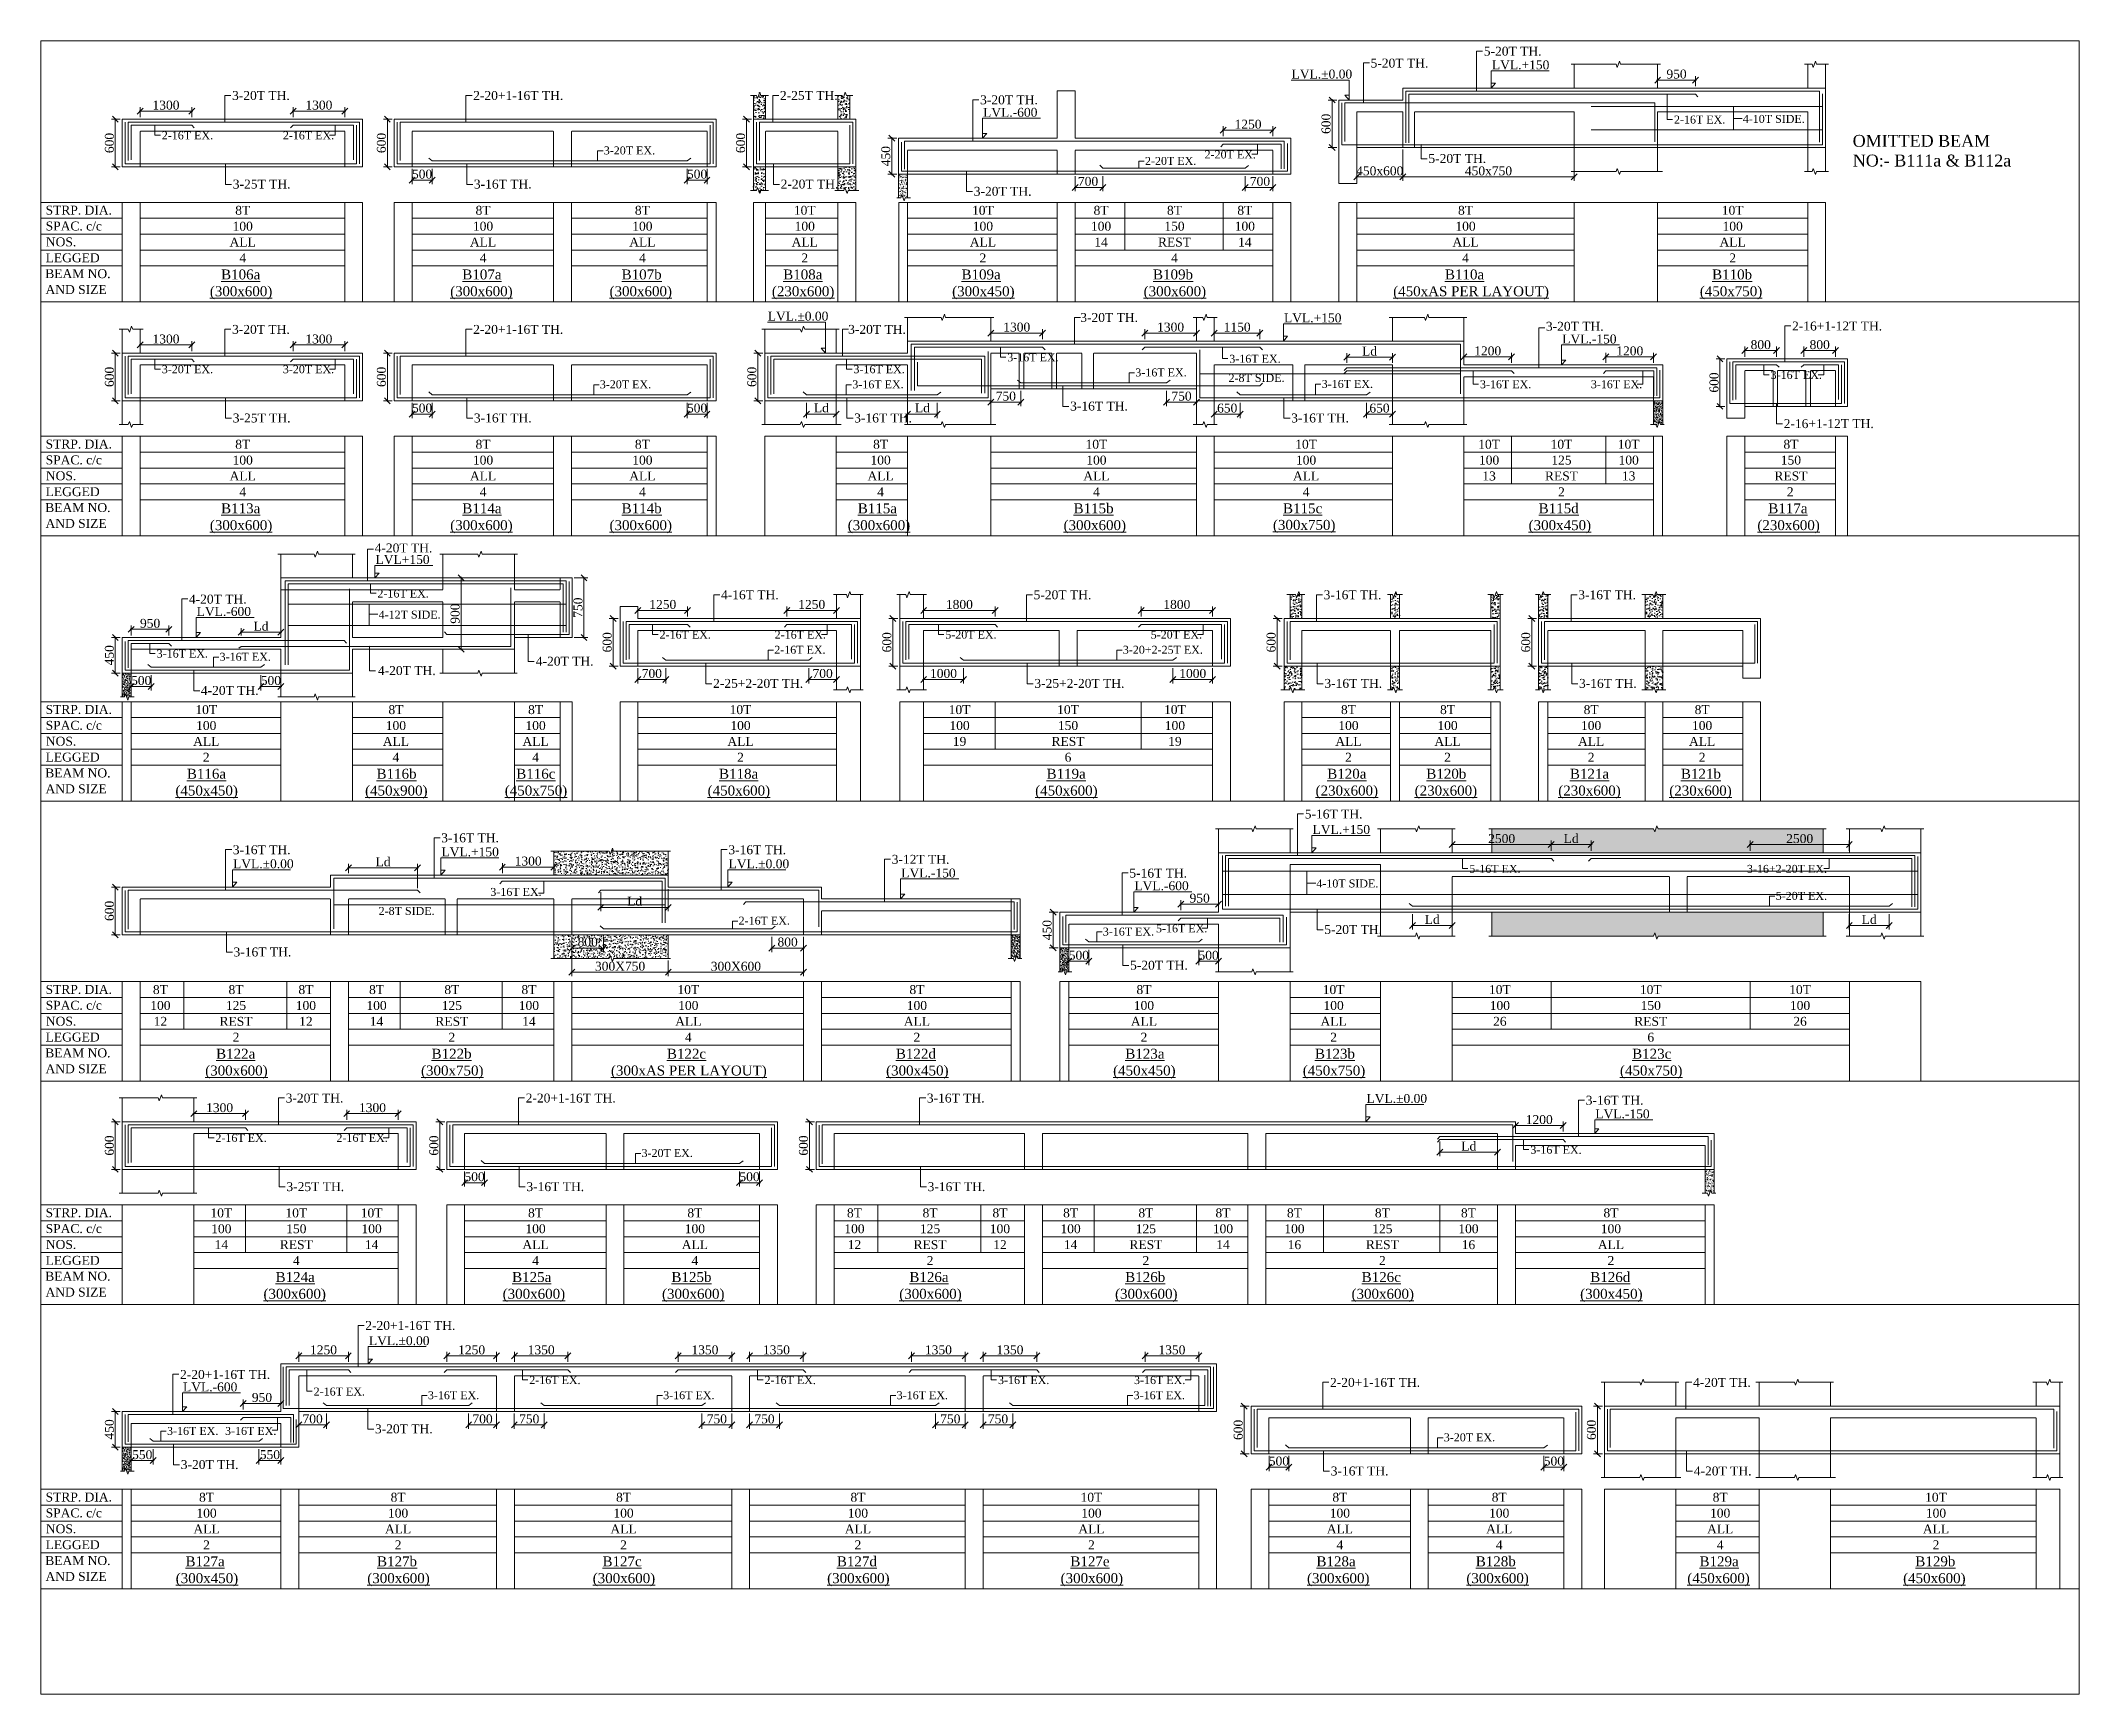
# Model space of a CAD drawing. Header units: millimetres. Extents: x 9781889 to 10654170, y -7852491 to -7608561.
# Drawn here: x 10316143 to 10367478, y -7801878 to -7760218 of the extents above; entities that cross this region are included whole.
import ezdxf
from ezdxf.enums import TextEntityAlignment as Align

# ---------------------------------------------------------------- set-up
doc = ezdxf.new("R2010")
doc.units = ezdxf.units.MM
doc.header["$LTSCALE"] = 10
doc.header["$PDMODE"] = 3
doc.linetypes.add('HIDDEN', pattern=[0.375, 0.25, -0.125])
for name, color, linetype, lineweight in [('LVL', 3, 'Continuous', 0), ('S-CUT OUT LINE', 9, 'Continuous', 0), ('S-DIM L.S.', 7, 'Continuous', 0), ('S-HATCH', 8, 'Continuous', 0), ('S-L.S.SECTION', 5, 'Continuous', 0), ('S-L.S.SLAB LINE', 252, 'HIDDEN', 0), ('S-L.S.STEEL', 1, 'Continuous', 9), ('S-L.S.STEEL 1', 6, 'Continuous', 0), ('S-SECTION MARK', 7, 'Continuous', 0), ('S-SHEET', 251, 'Continuous', 0), ('S-TEXT', 7, 'Continuous', 0), ('S-TEXT L.S. BEAM NO.', 30, 'Continuous', 0), ('S-TEXT. L.S.', 7, 'Continuous', 0)]:
    doc.layers.add(name, color=color, linetype=linetype, lineweight=lineweight)
doc.styles.add('135', font='arial.ttf', dxfattribs={"width": 0.8, "height": 135})
doc.styles.get("Standard").update_dxf_attribs({"font": 'arial.ttf'})
doc.styles.add('TEXT', font='times.ttf')
doc.dimstyles.new('75', dxfattribs={"dimtxt": 135, "dimasz": 90, "dimexe": 0.1, "dimexo": 0.03, "dimgap": 0.09, "dimtad": 1, "dimdec": 0, "dimzin": 0, "dimdsep": 46, "dimtxsty": '135', "dimblk": 'ARCHTICK', "dimcen": 0.09, "dimclrd": 256, "dimclre": 256, "dimclrt": 256, "dimadec": 0, "dimazin": 0, "dimtfac": 1, "dimtdec": 0, "dimtofl": 0, "dimtmove": 1, "dimatfit": 3, "dimldrblk": 'DOTSMALL', "dimfxl": 1, "dimtolj": 1, "dimtzin": 0, "dimlwd": -1, "dimlwe": -1, "dimarcsym": 0})
doc.dimstyles.new('SETU_1', dxfattribs={"dimtxt": 200, "dimasz": 150, "dimexe": 100, "dimexo": 50, "dimgap": 35, "dimtad": 1, "dimdec": 0, "dimzin": 0, "dimdsep": 46, "dimtxsty": 'Standard', "dimblk": 'OBLIQUE', "dimcen": 150, "dimdle": 25, "dimclrd": 256, "dimclre": 7, "dimclrt": 256, "dimadec": 0, "dimazin": 0, "dimtfac": 1, "dimtdec": 0, "dimtofl": 0, "dimtmove": 1, "dimatfit": 3, "dimfxl": 1, "dimtolj": 1, "dimtzin": 0, "dimlwd": -1, "dimlwe": 5, "dimarcsym": 1})
pattern_1 = [(50, (85437.4, 8513.23), (182.184669, -15.9390855), [19.05, -209.55]), (355, (85437.4, 8513.23), (-35.2434214, 191.0568452), [15.24, -167.6405842]), (100.4514447, (85452.58, 8511.9), (146.941247, 175.117752), [16.1900088, -178.0902446]), (46.1842, (85437.4, 8564.03), (271.079041, -42.042328), [28.575, -314.325]), (96.6355576, (85460, 8560.53), (237.404134, 247.4261246), [24.285023, -267.135608]), (351.1841512, (85437.4, 8564.03), (237.404134, 247.4261246), [22.859967, -251.459732]), (21, (85462.8, 8551.33), (151.6143913, -102.2651982), [19.05, -209.55]), (326, (85462.8, 8551.33), (61.8020283, 184.187966), [15.24, -167.64]), (71.451445, (85475.43, 8542.81), (213.4164193, 81.922769), [16.1900088, -178.0899376]), (37.5, (85437.4, 8513.23), (3.08860325, 84.55503887), [0, -165.608, 0, -170.18, 0, -168.275]), (7.5, (85437.4, 8513.23), (66.8196625, 100.1805748), [0, -97.028, 0, -161.798, 0, -64.135]), (327.5, (85380.76, 8513.23), (135.59059517, -5.728744), [0, -63.5, 0, -198.12, 0, -262.89]), (317.5, (85355.36, 8513.23), (148.1291814, 25.426491), [0, -82.55, 0, -131.572, 0, -186.69])]
pattern_2 = [(50, (322776.84, 63975.86), (182.184669, -15.9390855), [19.05, -209.55]), (355, (322776.84, 63975.86), (-35.2434214, 191.0568452), [15.24, -167.6405842]), (100.4514447, (322792.02, 63974.54), (146.941247, 175.117752), [16.1900088, -178.0902446]), (46.1842, (322776.84, 64026.66), (271.079041, -42.042328), [28.575, -314.325]), (96.6355576, (322799.43, 64023.16), (237.404134, 247.4261246), [24.285023, -267.135608]), (351.1841512, (322776.84, 64026.66), (237.404134, 247.4261246), [22.859967, -251.459732]), (21, (322802.24, 64013.96), (151.6143913, -102.2651982), [19.05, -209.55]), (326, (322802.24, 64013.96), (61.8020283, 184.187966), [15.24, -167.64]), (71.451445, (322814.87, 64005.44), (213.4164193, 81.922769), [16.1900088, -178.0899376]), (37.5, (322776.84, 63975.864), (3.08860325, 84.55503887), [0, -165.608, 0, -170.18, 0, -168.275]), (7.5, (322776.84, 63975.86), (66.8196625, 100.1805748), [0, -97.028, 0, -161.798, 0, -64.135]), (327.5, (322720.2, 63975.864), (135.59059517, -5.728744), [0, -63.5, 0, -198.12, 0, -262.89]), (317.5, (322694.8, 63975.86), (148.1291814, 25.426491), [0, -82.55, 0, -131.572, 0, -186.69])]
pattern_3 = [(50, (315373.07, 50868), (182.184669, -15.9390855), [19.05, -209.55]), (355, (315373.07, 50868), (-35.2434214, 191.0568452), [15.24, -167.6405842]), (100.4514447, (315388.26, 50866.67), (146.941247, 175.117752), [16.1900088, -178.0902446]), (46.1842, (315373.07, 50918.8), (271.079041, -42.042328), [28.575, -314.325]), (96.6355576, (315395.66, 50915.3), (237.404134, 247.4261246), [24.285023, -267.135608]), (351.1841512, (315373.07, 50918.8), (237.404134, 247.4261246), [22.859967, -251.459732]), (21, (315398.47, 50906.1), (151.6143913, -102.2651982), [19.05, -209.55]), (326, (315398.47, 50906.1), (61.8020283, 184.187966), [15.24, -167.64]), (71.451445, (315411.11, 50897.58), (213.4164193, 81.922769), [16.1900088, -178.0899376]), (37.5, (315373.075, 50868), (3.08860325, 84.55503887), [0, -165.608, 0, -170.18, 0, -168.275]), (7.5, (315373.075, 50868), (66.8196625, 100.1805748), [0, -97.028, 0, -161.798, 0, -64.135]), (327.5, (315316.43, 50868), (135.59059517, -5.728744), [0, -63.5, 0, -198.12, 0, -262.89]), (317.5, (315291.03, 50868), (148.1291814, 25.426491), [0, -82.55, 0, -131.572, 0, -186.69])]
pattern_4 = [(50, (329188.36, 63975.86), (182.184669, -15.9390855), [19.05, -209.55]), (355, (329188.36, 63975.86), (-35.2434214, 191.0568452), [15.24, -167.6405842]), (100.4514447, (329203.54, 63974.54), (146.941247, 175.117752), [16.1900088, -178.0902446]), (46.1842, (329188.36, 64026.66), (271.079041, -42.042328), [28.575, -314.325]), (96.6355576, (329210.95, 64023.16), (237.404134, 247.4261246), [24.285023, -267.135608]), (351.1841512, (329188.36, 64026.66), (237.404134, 247.4261246), [22.859967, -251.459732]), (21, (329213.76, 64013.96), (151.6143913, -102.2651982), [19.05, -209.55]), (326, (329213.76, 64013.96), (61.8020283, 184.187966), [15.24, -167.64]), (71.451445, (329226.39, 64005.44), (213.4164193, 81.922769), [16.1900088, -178.0899376]), (37.5, (329188.356, 63975.864), (3.08860325, 84.55503887), [0, -165.608, 0, -170.18, 0, -168.275]), (7.5, (329188.36, 63975.86), (66.8196625, 100.1805748), [0, -97.028, 0, -161.798, 0, -64.135]), (327.5, (329131.714, 63975.864), (135.59059517, -5.728744), [0, -63.5, 0, -198.12, 0, -262.89]), (317.5, (329106.31, 63975.86), (148.1291814, 25.426491), [0, -82.55, 0, -131.572, 0, -186.69])]

msp = doc.modelspace()

# ---------------------------------------------------------------- texts
at = {"layer": 'LVL', "style": 'TEXT'}
for s, p in [('LVL.%%P0.00', (10347641.8, -7761169.6, 0)), ('LVL.+150', (10352687.2, -7760938, 0)), ('LVL.-600', (10339873.9, -7762134.1, 0)), ('LVL.%%P0.00', (10334450.9, -7767269.1, 0)), ('LVL.+150', (10347451, -7767313.5, 0)), ('LVL.-150', (10354458, -7767845.1, 0)), ('LVL+150', (10324573.1, -7773399.8, 0)), ('LVL.-600', (10320069.7, -7774709.1, 0)), ('LVL.+150', (10348171.8, -7780201.2, 0)), ('LVL.+150', (10326233.3, -7780767.1, 0)), ('LVL.%%P0.00', (10320985.4, -7781067.1, 0)), ('LVL.%%P0.00', (10333464.5, -7781067.1, 0)), ('LVL.-150', (10337813.5, -7781298.7, 0)), ('LVL.-600', (10343683.6, -7781620.5, 0)), ('LVL.%%P0.00', (10349528.7, -7786979.9, 0)), ('LVL.-150', (10355291.3, -7787367.3, 0)), ('LVL.%%P0.00', (10324406.8, -7793081.8, 0)), ('LVL.-600', (10319725.8, -7794247.6, 0))]:
    msp.add_text(s, height=225, dxfattribs=at).set_placement(p)
at = {"layer": 'S-L.S.STEEL 1', "style": 'TEXT'}
for s, p in [('4-10T SIDE.', (10359004.5, -7762286.9, 0)), ('2-8T SIDE.', (10346055.3, -7768813.5, 0)), ('4-12T SIDE.', (10324652.3, -7774776.4, 0)), ('4-10T SIDE.', (10348266.3, -7781550.1, 0)), ('2-8T SIDE.', (10324652.3, -7782242.4, 0))]:
    msp.add_text(s, height=200, dxfattribs=at).set_placement(p)
at = {"layer": 'S-TEXT', "style": 'TEXT'}
for s, p in [('STRP. DIA.', (10317100.3, -7764598.3, 0)), ('SPAC. c/c', (10316974.6, -7764998.3, 0)), ('NOS.', (10316654.1, -7765398.3, 0)), ('LEGGED', (10316946.7, -7765798.3, 0)), ('BEAM NO.', (10317078, -7766198.3, 0)), ('AND SIZE', (10317032.8, -7766598.3, 0)), ('STRP. DIA.', (10317100.3, -7770491.5, 0)), ('SPAC. c/c', (10316974.6, -7770891.5, 0)), ('LEGGED', (10316946.7, -7771691.5, 0)), ('NOS.', (10316654.1, -7771291.5, 0)), ('BEAM NO.', (10317078, -7772091.5, 0)), ('AND SIZE', (10317032.8, -7772491.5, 0)), ('STRP. DIA.', (10317100.3, -7777178.3, 0)), ('SPAC. c/c', (10316974.6, -7777578.3, 0)), ('LEGGED', (10316946.7, -7778378.3, 0)), ('NOS.', (10316654.1, -7777978.3, 0)), ('BEAM NO.', (10317078, -7778778.3, 0)), ('AND SIZE', (10317032.8, -7779178.3, 0)), ('STRP. DIA.', (10317100.3, -7784231.9, 0)), ('NOS.', (10316654.1, -7785031.9, 0)), ('SPAC. c/c', (10316974.6, -7784631.9, 0)), ('LEGGED', (10316946.7, -7785431.9, 0)), ('BEAM NO.', (10317078, -7785831.9, 0)), ('AND SIZE', (10317032.8, -7786231.9, 0)), ('STRP. DIA.', (10317100.3, -7789857.9, 0)), ('NOS.', (10316654.1, -7790657.9, 0)), ('SPAC. c/c', (10316974.6, -7790257.9, 0)), ('LEGGED', (10316946.7, -7791057.9, 0)), ('BEAM NO.', (10317078, -7791457.9, 0)), ('AND SIZE', (10317032.8, -7791857.9, 0)), ('STRP. DIA.', (10317100.3, -7797021.9, 0)), ('NOS.', (10316654.1, -7797821.9, 0)), ('SPAC. c/c', (10316974.6, -7797421.9, 0)), ('LEGGED', (10316946.7, -7798221.9, 0)), ('BEAM NO.', (10317078, -7798621.9, 0)), ('AND SIZE', (10317032.8, -7799021.9, 0))]:
    msp.add_text(s, height=225, dxfattribs=at).set_placement(p, align=Align.CENTER)
at = {"layer": 'S-TEXT', "linetype": 'ByBlock', "style": 'TEXT'}
for s, p in [('100', (10321229.1, -7764890.3, 0)), ('8T', (10321229.1, -7764490.3, 0)), ('100', (10327281.5, -7764890.3, 0)), ('8T', (10327281.5, -7764490.3, 0)), ('100', (10331294, -7764890.3, 0)), ('8T', (10331294, -7764490.3, 0)), ('10T', (10335382.5, -7764490.3, 0)), ('100', (10335382.5, -7764890.3, 0)), ('10T', (10339869.9, -7764490.3, 0)), ('100', (10339869.9, -7764890.3, 0)), ('100', (10342844.8, -7764890.3, 0)), ('8T', (10342844.8, -7764490.3, 0)), ('150', (10344693.4, -7764890.3, 0)), ('8T', (10344693.4, -7764490.3, 0)), ('100', (10346465.3, -7764890.3, 0)), ('8T', (10346465.3, -7764490.3, 0)), ('100', (10352023, -7764890.3, 0)), ('8T', (10352023, -7764490.3, 0)), ('10T', (10358750.5, -7764490.3, 0)), ('100', (10358750.5, -7764890.3, 0)), ('ALL', (10321229.1, -7765290.3, 0)), ('ALL', (10327281.5, -7765290.3, 0)), ('ALL', (10331294, -7765290.3, 0)), ('ALL', (10335382.5, -7765290.3, 0)), ('ALL', (10339869.9, -7765290.3, 0)), ('14', (10342844.8, -7765290.3, 0)), ('REST', (10344693.4, -7765290.3, 0)), ('14', (10346465.3, -7765290.3, 0)), ('ALL', (10352023, -7765290.3, 0)), ('ALL', (10358750.5, -7765290.3, 0)), ('4', (10321229.1, -7765690.3, 0)), ('4', (10327281.5, -7765690.3, 0)), ('4', (10331294, -7765690.3, 0)), ('2', (10335382.5, -7765690.3, 0)), ('2', (10339869.9, -7765690.3, 0)), ('4', (10344693.4, -7765690.3, 0)), ('4', (10352023, -7765690.3, 0)), ('2', (10358750.5, -7765690.3, 0)), ('8T', (10321229.1, -7770383.4, 0)), ('8T', (10327281.5, -7770383.4, 0)), ('8T', (10331294, -7770383.4, 0)), ('8T', (10337292.7, -7770383.4, 0)), ('10T', (10342727.7, -7770383.4, 0)), ('10T', (10348007.7, -7770383.4, 0)), ('10T', (10352616.4, -7770383.4, 0)), ('10T', (10354439.2, -7770383.4, 0)), ('10T', (10356131.5, -7770383.4, 0)), ('8T', (10360217.1, -7770383.4, 0)), ('100', (10321229.1, -7770783.4, 0)), ('100', (10327281.5, -7770783.4, 0)), ('100', (10331294, -7770783.4, 0)), ('100', (10337292.7, -7770783.4, 0)), ('100', (10342727.7, -7770783.4, 0)), ('100', (10348007.7, -7770783.4, 0)), ('100', (10352616.4, -7770783.4, 0)), ('125', (10354439.2, -7770783.4, 0)), ('100', (10356131.5, -7770783.4, 0)), ('150', (10360217.1, -7770783.4, 0)), ('ALL', (10321229.1, -7771183.4, 0)), ('4', (10321229.1, -7771583.4, 0)), ('ALL', (10327281.5, -7771183.4, 0)), ('4', (10327281.5, -7771583.4, 0)), ('ALL', (10331294, -7771183.4, 0)), ('4', (10331294, -7771583.4, 0)), ('ALL', (10337292.7, -7771183.4, 0)), ('4', (10337292.7, -7771583.4, 0)), ('ALL', (10342727.7, -7771183.4, 0)), ('4', (10342727.7, -7771583.4, 0)), ('ALL', (10348007.7, -7771183.4, 0)), ('4', (10348007.7, -7771583.4, 0)), ('13', (10352616.4, -7771183.4, 0)), ('REST', (10354439.2, -7771183.4, 0)), ('2', (10354439.2, -7771583.4, 0)), ('13', (10356131.5, -7771183.4, 0)), ('REST', (10360217.1, -7771183.4, 0)), ('2', (10360199.8, -7771583.4, 0)), ('10T', (10320310.6, -7777070.3, 0)), ('8T', (10325087, -7777070.3, 0)), ('8T', (10328604.5, -7777070.3, 0)), ('10T', (10333764.8, -7777070.3, 0)), ('10T', (10339281.4, -7777070.3, 0)), ('10T', (10342012.8, -7777070.3, 0)), ('10T', (10344705, -7777070.3, 0)), ('8T', (10349074.8, -7777070.3, 0)), ('8T', (10351569.8, -7777070.3, 0)), ('8T', (10355186, -7777070.3, 0)), ('8T', (10357981.3, -7777070.3, 0)), ('100', (10320310.6, -7777470.3, 0)), ('100', (10325087, -7777470.3, 0)), ('100', (10328604.5, -7777470.3, 0)), ('100', (10333764.8, -7777470.3, 0)), ('100', (10339281.4, -7777470.3, 0)), ('150', (10342012.8, -7777470.3, 0)), ('100', (10344705, -7777470.3, 0)), ('100', (10349074.8, -7777470.3, 0)), ('100', (10351569.8, -7777470.3, 0)), ('100', (10355186, -7777470.3, 0)), ('100', (10357981.3, -7777470.3, 0)), ('ALL', (10320310.6, -7777870.3, 0)), ('ALL', (10325087, -7777870.3, 0)), ('ALL', (10328604.5, -7777870.3, 0)), ('ALL', (10333764.8, -7777870.3, 0)), ('19', (10339281.4, -7777870.3, 0)), ('REST', (10342012.8, -7777870.3, 0)), ('19', (10344705, -7777870.3, 0)), ('ALL', (10349074.8, -7777870.3, 0)), ('ALL', (10351569.8, -7777870.3, 0)), ('ALL', (10355186, -7777870.3, 0)), ('ALL', (10357981.3, -7777870.3, 0)), ('2', (10320310.6, -7778270.3, 0)), ('4', (10325087, -7778270.3, 0)), ('4', (10328604.5, -7778270.3, 0)), ('2', (10333764.8, -7778270.3, 0)), ('6', (10342012.8, -7778270.3, 0)), ('2', (10349074.8, -7778270.3, 0)), ('2', (10351569.8, -7778270.3, 0)), ('2', (10355186, -7778270.3, 0)), ('2', (10357981.3, -7778270.3, 0)), ('8T', (10319156.5, -7784123.8, 0)), ('8T', (10321060.6, -7784123.8, 0)), ('8T', (10322820.4, -7784123.8, 0)), ('8T', (10324599.4, -7784123.8, 0)), ('8T', (10326495.6, -7784123.8, 0)), ('8T', (10328436.6, -7784123.8, 0)), ('10T', (10332450.6, -7784123.8, 0)), ('8T', (10338207.1, -7784123.8, 0)), ('8T', (10343924.6, -7784123.8, 0)), ('10T', (10348700.9, -7784123.8, 0)), ('10T', (10352887.1, -7784123.8, 0)), ('10T', (10356687.7, -7784123.8, 0)), ('10T', (10360447.5, -7784123.8, 0)), ('100', (10319156.5, -7784523.8, 0)), ('12', (10319156.5, -7784923.8, 0)), ('REST', (10321060.6, -7784923.8, 0)), ('125', (10321060.6, -7784523.8, 0)), ('100', (10322820.4, -7784523.8, 0)), ('12', (10322820.4, -7784923.8, 0)), ('100', (10324599.4, -7784523.8, 0)), ('14', (10324599.4, -7784923.8, 0)), ('REST', (10326495.6, -7784923.8, 0)), ('125', (10326495.6, -7784523.8, 0)), ('100', (10328436.6, -7784523.8, 0)), ('14', (10328436.6, -7784923.8, 0)), ('ALL', (10332450.6, -7784923.8, 0)), ('100', (10332450.6, -7784523.8, 0)), ('ALL', (10338207.1, -7784923.8, 0)), ('100', (10338207.1, -7784523.8, 0)), ('ALL', (10343924.6, -7784923.8, 0)), ('100', (10343924.6, -7784523.8, 0)), ('ALL', (10348700.9, -7784923.8, 0)), ('100', (10348700.9, -7784523.8, 0)), ('100', (10352887.1, -7784523.8, 0)), ('26', (10352887.1, -7784923.8, 0)), ('REST', (10356687.7, -7784923.8, 0)), ('150', (10356687.7, -7784523.8, 0)), ('100', (10360447.5, -7784523.8, 0)), ('26', (10360447.5, -7784923.8, 0)), ('2', (10321060.6, -7785323.8, 0)), ('2', (10326495.6, -7785323.8, 0)), ('4', (10332450.6, -7785323.8, 0)), ('2', (10338207.1, -7785323.8, 0)), ('2', (10343924.6, -7785323.8, 0)), ('2', (10348700.9, -7785323.8, 0)), ('6', (10356687.7, -7785323.8, 0)), ('10T', (10320690.4, -7789749.8, 0)), ('10T', (10322579.1, -7789749.8, 0)), ('10T', (10324474.8, -7789749.8, 0)), ('8T', (10328603.3, -7789749.8, 0)), ('8T', (10332615.8, -7789749.8, 0)), ('8T', (10336634.3, -7789749.8, 0)), ('8T', (10338538.4, -7789749.8, 0)), ('8T', (10340298.2, -7789749.8, 0)), ('8T', (10342077.2, -7789749.8, 0)), ('8T', (10343973.4, -7789749.8, 0)), ('8T', (10345914.4, -7789749.8, 0)), ('8T', (10347714.5, -7789749.8, 0)), ('8T', (10349928.4, -7789749.8, 0)), ('8T', (10352096.5, -7789749.8, 0)), ('8T', (10355684.9, -7789749.8, 0)), ('100', (10320690.4, -7790149.8, 0)), ('14', (10320690.4, -7790549.8, 0)), ('REST', (10322579.1, -7790549.8, 0)), ('150', (10322579.1, -7790149.8, 0)), ('100', (10324474.8, -7790149.8, 0)), ('14', (10324474.8, -7790549.8, 0)), ('ALL', (10328603.3, -7790549.8, 0)), ('100', (10328603.3, -7790149.8, 0)), ('ALL', (10332615.8, -7790549.8, 0)), ('100', (10332615.8, -7790149.8, 0)), ('100', (10336634.3, -7790149.8, 0)), ('12', (10336634.3, -7790549.8, 0)), ('REST', (10338538.4, -7790549.8, 0)), ('125', (10338538.4, -7790149.8, 0)), ('100', (10340298.2, -7790149.8, 0)), ('12', (10340298.2, -7790549.8, 0)), ('100', (10342077.2, -7790149.8, 0)), ('14', (10342077.2, -7790549.8, 0)), ('REST', (10343973.4, -7790549.8, 0)), ('125', (10343973.4, -7790149.8, 0)), ('100', (10345914.4, -7790149.8, 0)), ('14', (10345914.4, -7790549.8, 0)), ('100', (10347714.5, -7790149.8, 0)), ('16', (10347714.5, -7790549.8, 0)), ('REST', (10349928.4, -7790549.8, 0)), ('125', (10349928.4, -7790149.8, 0)), ('100', (10352096.5, -7790149.8, 0)), ('16', (10352096.5, -7790549.8, 0)), ('ALL', (10355684.9, -7790549.8, 0)), ('100', (10355684.9, -7790149.8, 0)), ('4', (10322579.1, -7790949.8, 0)), ('4', (10328603.3, -7790949.8, 0)), ('4', (10332615.8, -7790949.8, 0)), ('2', (10338538.4, -7790949.8, 0)), ('2', (10343973.4, -7790949.8, 0)), ('2', (10349928.4, -7790949.8, 0)), ('2', (10355684.9, -7790949.8, 0)), ('8T', (10320318.5, -7796913.9, 0)), ('8T', (10325142, -7796913.9, 0)), ('8T', (10330819.5, -7796913.9, 0)), ('8T', (10336722, -7796913.9, 0)), ('10T', (10342602, -7796913.9, 0)), ('8T', (10348858.8, -7796913.9, 0)), ('8T', (10352871.3, -7796913.9, 0)), ('8T', (10358435.5, -7796913.9, 0)), ('10T', (10363870.5, -7796913.9, 0)), ('ALL', (10320318.5, -7797713.9, 0)), ('100', (10320318.5, -7797313.9, 0)), ('ALL', (10325142, -7797713.9, 0)), ('100', (10325142, -7797313.9, 0)), ('ALL', (10330819.5, -7797713.9, 0)), ('100', (10330819.5, -7797313.9, 0)), ('ALL', (10336722, -7797713.9, 0)), ('100', (10336722, -7797313.9, 0)), ('ALL', (10342602, -7797713.9, 0)), ('100', (10342602, -7797313.9, 0)), ('ALL', (10348858.8, -7797713.9, 0)), ('100', (10348858.8, -7797313.9, 0)), ('ALL', (10352871.3, -7797713.9, 0)), ('100', (10352871.3, -7797313.9, 0)), ('ALL', (10358435.5, -7797713.9, 0)), ('100', (10358435.5, -7797313.9, 0)), ('ALL', (10363870.5, -7797713.9, 0)), ('100', (10363870.5, -7797313.9, 0)), ('2', (10320318.5, -7798113.9, 0)), ('2', (10325142, -7798113.9, 0)), ('2', (10330819.5, -7798113.9, 0)), ('2', (10336722, -7798113.9, 0)), ('2', (10342602, -7798113.9, 0)), ('4', (10348858.8, -7798113.9, 0)), ('4', (10352871.3, -7798113.9, 0)), ('4', (10358435.5, -7798113.9, 0)), ('2', (10363870.5, -7798113.9, 0))]:
    msp.add_text(s, height=225, dxfattribs=at).set_placement(p, align=Align.MIDDLE_CENTER)
at = {"layer": 'S-TEXT L.S. BEAM NO.', "color": 3, "linetype": 'ByBlock', "style": 'TEXT'}
for s, p in [('OMITTED BEAM ', (10361772.2, -7762890.2)), (' NO:- B111a & B112a', (10361661.5, -7763386.4))]:
    msp.add_text(s, height=300, dxfattribs=at).set_placement(p)
at = {"layer": 'S-TEXT L.S. BEAM NO.', "linetype": 'ByBlock', "style": 'TEXT'}
for s, p in [('%%UB106a', (10320685.1, -7766230.9, 0)), ('%%UB107a', (10326759.9, -7766230.9, 0)), ('%%UB107b', (10330772.3, -7766230.9, 0)), ('%%UB109b', (10344154, -7766230.9, 0)), ('%%U(300x600)', (10320401.3, -7766653.9, 0)), ('%%U(300x600)', (10326453.7, -7766653.9, 0)), ('%%U(300x600)', (10330466.2, -7766653.9, 0)), ('%%U(300x600)', (10343917.1, -7766653.9, 0)), ('%%UB113a', (10320685.1, -7772124.1, 0)), ('%%UB114a', (10326759.9, -7772124.1, 0)), ('%%UB114b', (10330772.3, -7772124.1, 0)), ('%%UB115a', (10336718.5, -7772124.1, 0)), ('%%UB115b', (10342153.5, -7772124.1, 0)), ('%%U(300x600)', (10320401.3, -7772547.1, 0)), ('%%U(300x600)', (10326453.7, -7772547.1, 0)), ('%%U(300x600)', (10330466.2, -7772547.1, 0)), ('%%U(300x600)', (10336464.9, -7772547.1, 0)), ('%%U(300x600)', (10341899.9, -7772547.1, 0)), ('%%UB122a', (10320559.1, -7785864.5, 0)), ('%%UB122c', (10331911.7, -7785864.5, 0)), ('%%U(300x600)', (10320284.3, -7786287.5, 0)), ('%%U(300xAS PER LAYOUT)', (10330502.4, -7786287.5, 0)), ('%%UB124a', (10322057.4, -7791490.5, 0)), ('%%UB125a', (10328013.6, -7791490.5, 0)), ('%%UB125b', (10332026, -7791490.5, 0)), ('%%UB126a', (10338018.2, -7791490.5, 0)), ('%%UB126b', (10343453.2, -7791490.5, 0)), ('%%UB126c', (10349408.2, -7791490.5, 0)), ('%%U(300x600)', (10321751.3, -7791913.5, 0)), ('%%U(300x600)', (10327775.5, -7791913.5, 0)), ('%%U(300x600)', (10331788, -7791913.5, 0)), ('%%U(300x600)', (10337762.1, -7791913.5, 0)), ('%%U(300x600)', (10343197.1, -7791913.5, 0)), ('%%U(300x600)', (10349152.1, -7791913.5, 0)), ('%%UB127b', (10324612, -7798654.5, 0)), ('%%UB127c', (10330289.5, -7798654.5, 0)), ('%%UB127d', (10336192, -7798654.5, 0)), ('%%UB127e', (10342072, -7798654.5, 0)), ('%%UB128a', (10348269.1, -7798654.5, 0)), ('%%UB128b', (10352281.5, -7798654.5, 0)), ('%%U(300x600)', (10324365.8, -7799077.5, 0)), ('%%U(300x600)', (10330043.3, -7799077.5, 0)), ('%%U(300x600)', (10335945.8, -7799077.5, 0)), ('%%U(300x600)', (10341825.8, -7799077.5, 0)), ('%%U(300x600)', (10348031, -7799077.5, 0)), ('%%U(300x600)', (10352043.5, -7799077.5, 0))]:
    msp.add_text(s, height=250, dxfattribs=at).set_placement(p)
at = {"layer": 'S-TEXT L.S. BEAM NO.', "color": 1, "linetype": 'ByBlock', "style": 'TEXT'}
for s, p in [('%%UB108a', (10334840.6, -7766230.9, 0)), ('%%U(230x600)', (10334554.7, -7766653.9, 0)), ('%%UB117a', (10359648.3, -7772124.1, 0)), ('%%U(230x600)', (10359372, -7772547.1, 0)), ('%%UB120a', (10348540.9, -7778810.9, 0)), ('%%UB120b', (10351035.9, -7778810.9, 0)), ('%%UB121a', (10354652.2, -7778810.9, 0)), ('%%UB121b', (10357447.4, -7778810.9, 0)), ('%%U(230x600)', (10348247, -7779233.9, 0)), ('%%U(230x600)', (10350742, -7779233.9, 0)), ('%%U(230x600)', (10354358.2, -7779233.9, 0)), ('%%U(230x600)', (10357153.5, -7779233.9, 0))]:
    msp.add_text(s, height=250, dxfattribs=at).set_placement(p)
at = {"layer": 'S-TEXT L.S. BEAM NO.', "color": 35, "linetype": 'ByBlock', "style": 'TEXT'}
for s, p in [('%%UB109a', (10339330.5, -7766230.9, 0)), ('%%U(300x450)', (10339093.6, -7766653.9, 0)), ('%%UB115d', (10353865, -7772124.1, 0)), ('%%U(300x450)', (10353611.4, -7772547.1, 0)), ('%%UB122d', (10337677.5, -7785864.5, 0)), ('%%U(300x450)', (10337430.8, -7786287.5, 0)), ('%%UB126d', (10355164.7, -7791490.5, 0)), ('%%U(300x450)', (10354908.6, -7791913.5, 0)), ('%%UB127a', (10319788.5, -7798654.5, 0)), ('%%U(300x450)', (10319542.3, -7799077.5, 0))]:
    msp.add_text(s, height=250, dxfattribs=at).set_placement(p)
at = {"layer": 'S-TEXT L.S. BEAM NO.', "color": 140, "linetype": 'ByBlock', "style": 'TEXT'}
for s, p in [('%%UB110a', (10351505.3, -7766230.9, 0)), ('%%U(450xAS PER LAYOUT)', (10350200.8, -7766653.9, 0)), ('%%UB118a', (10333224.5, -7778810.9, 0)), ('%%UB119a', (10341472.6, -7778810.9, 0)), ('%%U(450x600)', (10332937, -7779233.9, 0)), ('%%U(450x600)', (10341185, -7779233.9, 0)), ('%%UB129a', (10357915.6, -7798654.5, 0)), ('%%UB129b', (10363350.6, -7798654.5, 0)), ('%%U(450x600)', (10357607.7, -7799077.5, 0)), ('%%U(450x600)', (10363042.7, -7799077.5, 0))]:
    msp.add_text(s, height=250, dxfattribs=at).set_placement(p)
at = {"layer": 'S-TEXT L.S. BEAM NO.', "color": 230, "linetype": 'ByBlock', "style": 'TEXT'}
for s, p in [('%%UB110b', (10358232.8, -7766230.9, 0)), ('%%U(450x750)', (10357922.7, -7766653.9, 0)), ('%%UB116c', (10328117.1, -7778810.9, 0)), ('%%U(450x750)', (10327828.2, -7779233.9, 0)), ('%%UB123b', (10348232, -7785864.5, 0)), ('%%UB123c', (10356218.8, -7785864.5, 0)), ('%%U(450x750)', (10347924.7, -7786287.5, 0)), ('%%U(450x750)', (10355911.5, -7786287.5, 0))]:
    msp.add_text(s, height=250, dxfattribs=at).set_placement(p)
at = {"layer": 'S-TEXT L.S. BEAM NO.', "color": 91, "linetype": 'ByBlock', "style": 'TEXT'}
for s, p in [('%%UB115c', (10347427.4, -7772124.1, 0)), ('%%U(300x750)', (10347173.3, -7772540.5, 0)), ('%%UB122b', (10325986.2, -7785864.5, 0)), ('%%U(300x750)', (10325719.3, -7786287.5, 0))]:
    msp.add_text(s, height=250, dxfattribs=at).set_placement(p)
at = {"layer": 'S-TEXT L.S. BEAM NO.', "color": 145, "linetype": 'ByBlock', "style": 'TEXT'}
for s, p in [('%%UB116a', (10319823.2, -7778810.9, 0)), ('%%U(450x450)', (10319534.3, -7779233.9, 0)), ('%%UB123a', (10343455.6, -7785864.5, 0)), ('%%U(450x450)', (10343148.3, -7786287.5, 0))]:
    msp.add_text(s, height=250, dxfattribs=at).set_placement(p)
at = {"layer": 'S-TEXT L.S. BEAM NO.', "color": 151, "linetype": 'ByBlock', "style": 'TEXT'}
for s, p in [('%%UB116b', (10324599.6, -7778810.9, 0)), ('%%U(450x900)', (10324310.7, -7779233.9, 0))]:
    msp.add_text(s, height=250, dxfattribs=at).set_placement(p)
at = {"layer": 'S-TEXT. L.S.', "style": 'TEXT'}
for s, height, p in [('5-20T TH.', 225, (10349632, -7760893.7, 0)), ('5-20T TH.', 225, (10352483, -7760593.7, 0)), ('3-20T TH.', 225, (10320960.6, -7761709.5, 0)), ('2-20+1-16T TH.', 225, (10327032.7, -7761709.5, 0)), ('2-25T TH.', 225, (10334757.4, -7761709.5, 0)), ('3-20T TH.', 225, (10339798.8, -7761818.9, 0)), ('2-16T EX.', 200, (10357272.4, -7762303.4, 0)), ('2-16T EX.', 200, (10319191.1, -7762701.3, 0)), ('2-16T EX.', 200, (10322239.4, -7762701.3, 0)), ('3-20T EX.', 200, (10330321.3, -7763081.7, 0)), ('2-20T EX.', 200, (10343950.6, -7763345.6, 0)), ('2-20T EX.', 200, (10345452, -7763183.5, 0)), ('5-20T TH.', 225, (10351087.9, -7763296.7, 0)), ('3-25T TH.', 225, (10320978.9, -7763941.6, 0)), ('3-16T TH.', 225, (10327051, -7763941.6, 0)), ('2-20T TH.', 225, (10334775.8, -7763941.6, 0)), ('3-20T TH.', 225, (10339638.6, -7764123.9, 0)), ('3-20T TH.', 225, (10342320.6, -7767302.7, 0)), ('3-20T TH.', 225, (10354047.2, -7767524.6, 0)), ('2-16+1-12T TH.', 225, (10360245.2, -7767518.1, 0)), ('3-20T TH.', 225, (10320960.6, -7767602.7, 0)), ('2-20+1-16T TH.', 225, (10327032.7, -7767602.7, 0)), ('3-20T TH.', 225, (10336475.1, -7767602.7, 0)), ('3-20T EX.', 200, (10319191.1, -7768594.5, 0)), ('3-20T EX.', 200, (10322239.4, -7768594.5, 0)), ('3-16T EX.', 200, (10336608.6, -7768594.5, 0)), ('3-16T EX.', 200, (10340482.6, -7768294.5, 0)), ('3-16T EX.', 200, (10346074.5, -7768329.9, 0)), ('3-20T EX.', 200, (10330221.1, -7768974.9, 0)), ('3-16T EX.', 200, (10336581.2, -7768974.9, 0)), ('3-16T EX.', 200, (10343707.9, -7768674.9, 0)), ('3-16T EX.', 200, (10348400.9, -7768964.6, 0)), ('3-16T EX.', 200, (10352386.2, -7768972.5, 0)), ('3-16T EX.', 200, (10355179, -7768972.5, 0)), ('3-16T EX.', 200, (10359705.9, -7768736.8, 0)), ('3-16T TH.', 225, (10342065.7, -7769534.8, 0)), ('3-25T TH.', 225, (10320978.9, -7769834.8, 0)), ('3-16T TH.', 225, (10327051, -7769834.8, 0)), ('3-16T TH.', 225, (10336628, -7769834.8, 0)), ('3-16T TH.', 225, (10347632.9, -7769834.8, 0)), ('2-16+1-12T TH.', 225, (10360034.6, -7769977.1, 0)), ('4-20T TH.', 225, (10324551.4, -7773110.1, 0)), ('2-16T EX.', 200, (10324621.7, -7774245.4, 0)), ('4-20T TH.', 225, (10319874.2, -7774397.9, 0)), ('4-16T TH.', 225, (10333272.8, -7774289.5, 0)), ('5-20T TH.', 225, (10341146.4, -7774289.5, 0)), ('3-16T TH.', 225, (10348450.1, -7774289.5, 0)), ('3-16T TH.', 225, (10354861.7, -7774289.5, 0)), ('3-16T EX.', 200, (10319062.1, -7775758.5, 0)), ('2-16T EX.', 200, (10331726.8, -7775281.3, 0)), ('2-16T EX.', 200, (10334614.2, -7775661.8, 0)), ('2-16T EX.', 200, (10334625, -7775281.3, 0)), ('5-20T EX.', 200, (10338921.7, -7775281.3, 0)), ('3-20+2-25T EX.', 200, (10343392.3, -7775661.8, 0)), ('5-20T EX.', 200, (10344094.9, -7775281.3, 0)), ('3-16T EX.', 200, (10320647.2, -7775838.9, 0)), ('4-20T TH.', 225, (10324634.4, -7776198.4, 0)), ('4-20T TH.', 225, (10328609.7, -7775962.4, 0)), ('4-20T TH.', 225, (10320175.8, -7776698.8, 0)), ('2-25+2-20T TH.', 225, (10333074.2, -7776521.6, 0)), ('3-25+2-20T TH.', 225, (10341164.7, -7776521.6, 0)), ('3-16T TH.', 225, (10348468.5, -7776521.6, 0)), ('3-16T TH.', 225, (10354880, -7776521.6, 0)), ('5-16T TH.', 225, (10347974.2, -7779813.3, 0)), ('3-16T TH.', 225, (10326227.9, -7780413.4, 0)), ('3-16T TH.', 225, (10320980, -7780713.4, 0)), ('3-16T TH.', 225, (10333459.1, -7780713.4, 0)), ('3-12T TH.', 225, (10337572.2, -7780954.7, 0)), ('5-16T TH.', 225, (10343557.1, -7781301, 0)), ('5-16T EX.', 200, (10352116.6, -7781182.2, 0)), ('3-16+2-20T EX.', 200, (10359109.7, -7781182.2, 0)), ('3-16T EX.', 200, (10327465, -7781762.1, 0)), ('5-20T EX.', 200, (10359834.6, -7781862.7, 0)), ('2-16T EX.', 200, (10333716.9, -7782487.2, 0)), ('3-16T EX.', 200, (10342888.1, -7782762.7, 0)), ('5-16T EX.', 200, (10344228.3, -7782682.2, 0)), ('5-20T TH.', 225, (10348465.4, -7782722.5, 0)), ('3-16T TH.', 225, (10320998.3, -7783288.4, 0)), ('5-20T TH.', 225, (10343575.4, -7783622.5, 0)), ('3-20T TH.', 225, (10322310.6, -7786969, 0)), ('2-20+1-16T TH.', 225, (10328354.5, -7786969, 0)), ('3-16T TH.', 225, (10338457.7, -7786969, 0)), ('3-16T TH.', 225, (10355050, -7787023.3, 0)), ('2-16T EX.', 200, (10320541.1, -7787960.9, 0)), ('2-16T EX.', 200, (10323589.4, -7787960.9, 0)), ('3-20T EX.', 200, (10331272.4, -7788341.3, 0)), ('3-16T EX.', 200, (10353655.2, -7788260.9, 0)), ('3-25T TH.', 225, (10322328.9, -7789201.2, 0)), ('3-16T TH.', 225, (10328372.8, -7789201.2, 0)), ('3-16T TH.', 225, (10338476.1, -7789201.2, 0)), ('2-20+1-16T TH.', 225, (10324315.3, -7792698.1, 0)), ('2-20+1-16T TH.', 225, (10319650.6, -7793932.4, 0)), ('2-16T EX.', 200, (10328445.3, -7794062.8, 0)), ('2-16T EX.', 200, (10334370.3, -7794062.8, 0)), ('3-16T EX.', 200, (10340250.3, -7794062.8, 0)), ('3-16T EX.', 200, (10343674.6, -7794062.8, 0)), ('2-20+1-16T TH.', 225, (10348610, -7794133.1, 0)), ('4-20T TH.', 225, (10357752.5, -7794133.1, 0)), ('2-16T EX.', 200, (10323015.3, -7794350.9, 0)), ('3-16T EX.', 200, (10325892.5, -7794443.2, 0)), ('3-16T EX.', 200, (10331817.5, -7794443.2, 0)), ('3-16T EX.', 200, (10337697.5, -7794443.2, 0)), ('3-16T EX.', 200, (10343664.9, -7794443.2, 0)), ('3-20T TH.', 225, (10324558.9, -7795303.1, 0)), ('3-16T EX.', 200, (10319323.3, -7795343.2, 0)), ('3-16T EX.', 200, (10320783.8, -7795343.2, 0)), ('3-20T EX.', 200, (10351475.1, -7795505.3, 0)), ('3-20T TH.', 225, (10319669, -7796203.1, 0)), ('3-16T TH.', 225, (10348628.3, -7796365.2, 0)), ('4-20T TH.', 225, (10357770.9, -7796365.2, 0))]:
    msp.add_text(s, height=height, dxfattribs=at).set_placement(p)

# ---------------------------------------------------------------- blocks, each defined once
blk = doc.blocks.new('_ArchTick')
at = {"color": 0, "linetype": 'ByBlock', "const_width": 0.15}
blk.add_lwpolyline([(-0.5, -0.5), (0.5, 0.5)], dxfattribs=at)
blk = doc.blocks.new('_Oblique')
at = {"color": 0, "linetype": 'ByBlock', "lineweight": -2}
blk.add_line((-0.5, -0.5), (0.5, 0.5), dxfattribs=at)
blk = doc.blocks.new('*D12')
at = {"layer": 'Defpoints', "color": 0, "transparency": 16777216}
for p in [(10341811, -7782175), (10341635, -7783075), (10341811, -7783075)]:
    blk.add_point(p, dxfattribs=at)
at = {"layer": 'S-DIM L.S.', "color": 7, "lineweight": 5, "transparency": 16777216}
for p, q in [((10341761, -7782175), (10341535, -7782175)), ((10341761, -7783075), (10341535, -7783075))]:
    blk.add_line(p, q, dxfattribs=at)
at = {"layer": 'S-DIM L.S.', "transparency": 16777216}
blk.add_line((10341635, -7782150), (10341635, -7783100), dxfattribs=at)
at = {"layer": 'S-DIM L.S.', "transparency": 16777216, "xscale": 150, "yscale": 150, "zscale": 150}
for p, rotation in [((10341635, -7782175), 90), ((10341635, -7783075), 270)]:
    blk.add_blockref('_Oblique', p, dxfattribs=dict(at, rotation=rotation))
at = {"layer": 'S-DIM L.S.', "transparency": 16777216, "insert": (10341486, -7782625), "char_height": 225, "attachment_point": 5, "rotation": 90, "style": 'TEXT'}
blk.add_mtext('\\A1;450', dxfattribs=at)
blk = doc.blocks.new('*D13')
at = {"layer": 'Defpoints', "color": 0, "transparency": 16777216}
for p in [(10345303, -7783075, 0), (10345803, -7783075, 0), (10345803, -7783411)]:
    blk.add_point(p, dxfattribs=at)
at = {"layer": 'S-DIM L.S.', "color": 7, "lineweight": 5, "transparency": 16777216}
for p, q in [((10345303, -7783125), (10345303, -7783511)), ((10345803, -7783125), (10345803, -7783511))]:
    blk.add_line(p, q, dxfattribs=at)
at = {"layer": 'S-DIM L.S.', "transparency": 16777216}
blk.add_line((10345278, -7783411), (10345828, -7783411), dxfattribs=at)
at = {"layer": 'S-DIM L.S.', "transparency": 16777216, "xscale": 150, "yscale": 150, "zscale": 150, "rotation": 180}
blk.add_blockref('_Oblique', (10345303, -7783411), dxfattribs=at)
at = {"layer": 'S-DIM L.S.', "transparency": 16777216, "xscale": 150, "yscale": 150, "zscale": 150}
blk.add_blockref('_Oblique', (10345803, -7783411), dxfattribs=at)
at = {"layer": 'S-DIM L.S.', "transparency": 16777216, "insert": (10345553, -7783261), "char_height": 225, "attachment_point": 5, "style": 'TEXT'}
blk.add_mtext('\\A1;500', dxfattribs=at)
blk = doc.blocks.new('*D14')
at = {"layer": 'Defpoints', "color": 0, "transparency": 16777216}
for p in [(10342036, -7783075, 0), (10342537, -7783075, 0), (10342036, -7783411)]:
    blk.add_point(p, dxfattribs=at)
at = {"layer": 'S-DIM L.S.', "color": 7, "lineweight": 5, "transparency": 16777216}
for p, q in [((10342036, -7783125), (10342036, -7783511)), ((10342537, -7783125), (10342537, -7783511))]:
    blk.add_line(p, q, dxfattribs=at)
at = {"layer": 'S-DIM L.S.', "transparency": 16777216}
blk.add_line((10342562, -7783411), (10342011, -7783411), dxfattribs=at)
at = {"layer": 'S-DIM L.S.', "transparency": 16777216, "xscale": 150, "yscale": 150, "zscale": 150, "rotation": 180}
blk.add_blockref('_Oblique', (10342036, -7783411), dxfattribs=at)
at = {"layer": 'S-DIM L.S.', "transparency": 16777216, "xscale": 150, "yscale": 150, "zscale": 150}
blk.add_blockref('_Oblique', (10342537, -7783411), dxfattribs=at)
at = {"layer": 'S-DIM L.S.', "transparency": 16777216, "insert": (10342286, -7783261), "char_height": 225, "attachment_point": 5, "style": 'TEXT'}
blk.add_mtext('\\A1;500', dxfattribs=at)
blk = doc.blocks.new('*D7')
at = {"layer": 'Defpoints', "color": 0, "transparency": 16777216}
for p in [(10344853, -7782175, 0), (10345803, -7781971), (10345803, -7782175, 0)]:
    blk.add_point(p, dxfattribs=at)
at = {"layer": 'S-DIM L.S.', "transparency": 16777216}
blk.add_line((10344828, -7781971), (10345828, -7781971), dxfattribs=at)
at = {"layer": 'S-DIM L.S.', "color": 7, "lineweight": 5, "transparency": 16777216}
for p, q in [((10344853, -7782125), (10344853, -7781871)), ((10345803, -7782125), (10345803, -7781871))]:
    blk.add_line(p, q, dxfattribs=at)
at = {"layer": 'S-DIM L.S.', "transparency": 16777216, "xscale": 150, "yscale": 150, "zscale": 150, "rotation": 180}
blk.add_blockref('_Oblique', (10344853, -7781971), dxfattribs=at)
at = {"layer": 'S-DIM L.S.', "transparency": 16777216, "xscale": 150, "yscale": 150, "zscale": 150}
blk.add_blockref('_Oblique', (10345803, -7781971), dxfattribs=at)
at = {"layer": 'S-DIM L.S.', "transparency": 16777216, "insert": (10345328, -7781821), "char_height": 225, "attachment_point": 5, "style": 'TEXT'}
blk.add_mtext('\\A1;950', dxfattribs=at)
blk = doc.blocks.new('*D8')
at = {"layer": 'Defpoints', "color": 0, "transparency": 16777216}
for p in [(10351683, -7780471), (10351683, -7780675, 0), (10354183, -7780675, 0)]:
    blk.add_point(p, dxfattribs=at)
at = {"layer": 'S-DIM L.S.', "transparency": 16777216}
blk.add_line((10354208, -7780471), (10351658, -7780471), dxfattribs=at)
at = {"layer": 'S-DIM L.S.', "color": 7, "lineweight": 5, "transparency": 16777216}
for p, q in [((10351683, -7780625), (10351683, -7780371)), ((10354183, -7780625), (10354183, -7780371))]:
    blk.add_line(p, q, dxfattribs=at)
at = {"layer": 'S-DIM L.S.', "transparency": 16777216, "xscale": 150, "yscale": 150, "zscale": 150, "rotation": 180}
blk.add_blockref('_Oblique', (10351683, -7780471), dxfattribs=at)
at = {"layer": 'S-DIM L.S.', "transparency": 16777216, "xscale": 150, "yscale": 150, "zscale": 150}
blk.add_blockref('_Oblique', (10354183, -7780471), dxfattribs=at)
at = {"layer": 'S-DIM L.S.', "transparency": 16777216, "insert": (10352933, -7780321), "char_height": 225, "attachment_point": 5, "style": 'TEXT'}
blk.add_mtext('\\A1;2500', dxfattribs=at)
blk = doc.blocks.new('*D9')
at = {"layer": 'Defpoints', "color": 0, "transparency": 16777216}
for p in [(10359188, -7780675, 0), (10361688, -7780471), (10361688, -7780675, 0)]:
    blk.add_point(p, dxfattribs=at)
at = {"layer": 'S-DIM L.S.', "transparency": 16777216}
blk.add_line((10359163, -7780471), (10361713, -7780471), dxfattribs=at)
at = {"layer": 'S-DIM L.S.', "color": 7, "lineweight": 5, "transparency": 16777216}
for p, q in [((10359188, -7780625), (10359188, -7780371)), ((10361688, -7780625), (10361688, -7780371))]:
    blk.add_line(p, q, dxfattribs=at)
at = {"layer": 'S-DIM L.S.', "transparency": 16777216, "xscale": 150, "yscale": 150, "zscale": 150, "rotation": 180}
blk.add_blockref('_Oblique', (10359188, -7780471), dxfattribs=at)
at = {"layer": 'S-DIM L.S.', "transparency": 16777216, "xscale": 150, "yscale": 150, "zscale": 150}
blk.add_blockref('_Oblique', (10361688, -7780471), dxfattribs=at)
at = {"layer": 'S-DIM L.S.', "transparency": 16777216, "insert": (10360438, -7780321), "char_height": 225, "attachment_point": 5, "style": 'TEXT'}
blk.add_mtext('\\A1;2500', dxfattribs=at)
blk = doc.blocks.new('*D10')
at = {"layer": 'Defpoints', "color": 0, "transparency": 16777216}
for p in [(10361688, -7782175, 0), (10362688, -7782175, 0), (10361688, -7782511)]:
    blk.add_point(p, dxfattribs=at)
at = {"layer": 'S-DIM L.S.', "color": 7, "lineweight": 5, "transparency": 16777216}
for p, q in [((10361688, -7782225), (10361688, -7782611)), ((10362688, -7782225), (10362688, -7782611))]:
    blk.add_line(p, q, dxfattribs=at)
at = {"layer": 'S-DIM L.S.', "transparency": 16777216}
blk.add_line((10362713, -7782511), (10361663, -7782511), dxfattribs=at)
at = {"layer": 'S-DIM L.S.', "transparency": 16777216, "xscale": 150, "yscale": 150, "zscale": 150, "rotation": 180}
blk.add_blockref('_Oblique', (10361688, -7782511), dxfattribs=at)
at = {"layer": 'S-DIM L.S.', "transparency": 16777216, "xscale": 150, "yscale": 150, "zscale": 150}
blk.add_blockref('_Oblique', (10362688, -7782511), dxfattribs=at)
at = {"layer": 'S-DIM L.S.', "transparency": 16777216, "insert": (10362188, -7782358), "char_height": 225, "attachment_point": 5, "style": 'TEXT'}
blk.add_mtext('\\A1;Ld', dxfattribs=at)
blk = doc.blocks.new('*D11')
at = {"layer": 'Defpoints', "color": 0, "transparency": 16777216}
for p in [(10350684, -7782175, 0), (10351683, -7782175, 0), (10351683, -7782511)]:
    blk.add_point(p, dxfattribs=at)
at = {"layer": 'S-DIM L.S.', "color": 7, "lineweight": 5, "transparency": 16777216}
for p, q in [((10350684, -7782225), (10350684, -7782611)), ((10351683, -7782225), (10351683, -7782611))]:
    blk.add_line(p, q, dxfattribs=at)
at = {"layer": 'S-DIM L.S.', "transparency": 16777216}
blk.add_line((10350659, -7782511), (10351708, -7782511), dxfattribs=at)
at = {"layer": 'S-DIM L.S.', "transparency": 16777216, "xscale": 150, "yscale": 150, "zscale": 150, "rotation": 180}
blk.add_blockref('_Oblique', (10350684, -7782511), dxfattribs=at)
at = {"layer": 'S-DIM L.S.', "transparency": 16777216, "xscale": 150, "yscale": 150, "zscale": 150}
blk.add_blockref('_Oblique', (10351683, -7782511), dxfattribs=at)
at = {"layer": 'S-DIM L.S.', "transparency": 16777216, "insert": (10351184, -7782358), "char_height": 225, "attachment_point": 5, "style": 'TEXT'}
blk.add_mtext('\\A1;Ld', dxfattribs=at)
blk = doc.blocks.new('*D776')
at = {"layer": 'Defpoints', "color": 0, "transparency": 16777216}
for p in [(10318197, -7762194), (10318021, -7763394), (10318197, -7763394)]:
    blk.add_point(p, dxfattribs=at)
at = {"layer": 'S-DIM L.S.', "color": 7, "lineweight": 5, "transparency": 16777216}
for p, q in [((10318147, -7762194), (10317921, -7762194)), ((10318147, -7763394), (10317921, -7763394))]:
    blk.add_line(p, q, dxfattribs=at)
at = {"layer": 'S-DIM L.S.', "transparency": 16777216}
blk.add_line((10318021, -7762169), (10318021, -7763419), dxfattribs=at)
at = {"layer": 'S-DIM L.S.', "transparency": 16777216, "xscale": 150, "yscale": 150, "zscale": 150}
for p, rotation in [((10318021, -7762194), 90), ((10318021, -7763394), 270)]:
    blk.add_blockref('_Oblique', p, dxfattribs=dict(at, rotation=rotation))
at = {"layer": 'S-DIM L.S.', "transparency": 16777216, "insert": (10317872, -7762794), "char_height": 225, "attachment_point": 5, "rotation": 90, "style": 'TEXT'}
blk.add_mtext('\\A1;600', dxfattribs=at)
blk = doc.blocks.new('*D777')
at = {"layer": 'Defpoints', "color": 0, "transparency": 16777216}
for p in [(10322497, -7762194, 0), (10323797, -7761990), (10323797, -7762194, 0)]:
    blk.add_point(p, dxfattribs=at)
at = {"layer": 'S-DIM L.S.', "transparency": 16777216}
blk.add_line((10322472, -7761990), (10323822, -7761990), dxfattribs=at)
at = {"layer": 'S-DIM L.S.', "color": 7, "lineweight": 5, "transparency": 16777216}
for p, q in [((10322497, -7762144), (10322497, -7761890)), ((10323797, -7762144), (10323797, -7761890))]:
    blk.add_line(p, q, dxfattribs=at)
at = {"layer": 'S-DIM L.S.', "transparency": 16777216, "xscale": 150, "yscale": 150, "zscale": 150, "rotation": 180}
blk.add_blockref('_Oblique', (10322497, -7761990), dxfattribs=at)
at = {"layer": 'S-DIM L.S.', "transparency": 16777216, "xscale": 150, "yscale": 150, "zscale": 150}
blk.add_blockref('_Oblique', (10323797, -7761990), dxfattribs=at)
at = {"layer": 'S-DIM L.S.', "transparency": 16777216, "insert": (10323147, -7761841), "char_height": 225, "attachment_point": 5, "style": 'TEXT'}
blk.add_mtext('\\A1;1300', dxfattribs=at)
blk = doc.blocks.new('*D778')
at = {"layer": 'Defpoints', "color": 0, "transparency": 16777216}
for p in [(10318647, -7761990), (10318647, -7762194, 0), (10319947, -7762194, 0)]:
    blk.add_point(p, dxfattribs=at)
at = {"layer": 'S-DIM L.S.', "transparency": 16777216}
blk.add_line((10319972, -7761990), (10318622, -7761990), dxfattribs=at)
at = {"layer": 'S-DIM L.S.', "color": 7, "lineweight": 5, "transparency": 16777216}
for p, q in [((10318647, -7762144), (10318647, -7761890)), ((10319947, -7762144), (10319947, -7761890))]:
    blk.add_line(p, q, dxfattribs=at)
at = {"layer": 'S-DIM L.S.', "transparency": 16777216, "xscale": 150, "yscale": 150, "zscale": 150, "rotation": 180}
blk.add_blockref('_Oblique', (10318647, -7761990), dxfattribs=at)
at = {"layer": 'S-DIM L.S.', "transparency": 16777216, "xscale": 150, "yscale": 150, "zscale": 150}
blk.add_blockref('_Oblique', (10319947, -7761990), dxfattribs=at)
at = {"layer": 'S-DIM L.S.', "transparency": 16777216, "insert": (10319297, -7761841), "char_height": 225, "attachment_point": 5, "style": 'TEXT'}
blk.add_mtext('\\A1;1300', dxfattribs=at)
blk = doc.blocks.new('*D773')
at = {"layer": 'Defpoints', "color": 0, "transparency": 16777216}
for p in [(10325046, -7762194), (10324871, -7763394), (10325046, -7763394)]:
    blk.add_point(p, dxfattribs=at)
at = {"layer": 'S-DIM L.S.', "color": 7, "lineweight": 5, "transparency": 16777216}
for p, q in [((10324996, -7762194), (10324771, -7762194)), ((10324996, -7763394), (10324771, -7763394))]:
    blk.add_line(p, q, dxfattribs=at)
at = {"layer": 'S-DIM L.S.', "transparency": 16777216}
blk.add_line((10324871, -7762169), (10324871, -7763419), dxfattribs=at)
at = {"layer": 'S-DIM L.S.', "transparency": 16777216, "xscale": 150, "yscale": 150, "zscale": 150}
for p, rotation in [((10324871, -7762194), 90), ((10324871, -7763394), 270)]:
    blk.add_blockref('_Oblique', p, dxfattribs=dict(at, rotation=rotation))
at = {"layer": 'S-DIM L.S.', "transparency": 16777216, "insert": (10324722, -7762794), "char_height": 225, "attachment_point": 5, "rotation": 90, "style": 'TEXT'}
blk.add_mtext('\\A1;600', dxfattribs=at)
blk = doc.blocks.new('*D774')
at = {"layer": 'Defpoints', "color": 0, "transparency": 16777216}
for p in [(10325496, -7763394, 0), (10325496, -7763730), (10325997, -7763394, 0)]:
    blk.add_point(p, dxfattribs=at)
at = {"layer": 'S-DIM L.S.', "transparency": 16777216}
blk.add_line((10326022, -7763730), (10325471, -7763730), dxfattribs=at)
at = {"layer": 'S-DIM L.S.', "color": 7, "lineweight": 5, "transparency": 16777216}
for p, q in [((10325496, -7763444), (10325496, -7763830)), ((10325997, -7763444), (10325997, -7763830))]:
    blk.add_line(p, q, dxfattribs=at)
at = {"layer": 'S-DIM L.S.', "transparency": 16777216, "xscale": 150, "yscale": 150, "zscale": 150, "rotation": 180}
blk.add_blockref('_Oblique', (10325496, -7763730), dxfattribs=at)
at = {"layer": 'S-DIM L.S.', "transparency": 16777216, "xscale": 150, "yscale": 150, "zscale": 150}
blk.add_blockref('_Oblique', (10325997, -7763730), dxfattribs=at)
at = {"layer": 'S-DIM L.S.', "transparency": 16777216, "insert": (10325746, -7763580), "char_height": 225, "attachment_point": 5, "style": 'TEXT'}
blk.add_mtext('\\A1;500', dxfattribs=at)
blk = doc.blocks.new('*D775')
at = {"layer": 'Defpoints', "color": 0, "transparency": 16777216}
for p in [(10332421, -7763394, 0), (10332921, -7763394, 0), (10332921, -7763730)]:
    blk.add_point(p, dxfattribs=at)
at = {"layer": 'S-DIM L.S.', "transparency": 16777216}
blk.add_line((10332396, -7763730), (10332946, -7763730), dxfattribs=at)
at = {"layer": 'S-DIM L.S.', "color": 7, "lineweight": 5, "transparency": 16777216}
for p, q in [((10332421, -7763444), (10332421, -7763830)), ((10332921, -7763444), (10332921, -7763830))]:
    blk.add_line(p, q, dxfattribs=at)
at = {"layer": 'S-DIM L.S.', "transparency": 16777216, "xscale": 150, "yscale": 150, "zscale": 150, "rotation": 180}
blk.add_blockref('_Oblique', (10332421, -7763730), dxfattribs=at)
at = {"layer": 'S-DIM L.S.', "transparency": 16777216, "xscale": 150, "yscale": 150, "zscale": 150}
blk.add_blockref('_Oblique', (10332921, -7763730), dxfattribs=at)
at = {"layer": 'S-DIM L.S.', "transparency": 16777216, "insert": (10332671, -7763580), "char_height": 225, "attachment_point": 5, "style": 'TEXT'}
blk.add_mtext('\\A1;500', dxfattribs=at)
blk = doc.blocks.new('*D779')
at = {"layer": 'Defpoints', "color": 0, "transparency": 16777216}
for p in [(10334093, -7762194), (10333918, -7763394), (10334093, -7763394)]:
    blk.add_point(p, dxfattribs=at)
at = {"layer": 'S-DIM L.S.', "color": 7, "lineweight": 5, "transparency": 16777216}
for p, q in [((10334043, -7762194), (10333818, -7762194)), ((10334043, -7763394), (10333818, -7763394))]:
    blk.add_line(p, q, dxfattribs=at)
at = {"layer": 'S-DIM L.S.', "transparency": 16777216}
blk.add_line((10333918, -7762169), (10333918, -7763419), dxfattribs=at)
at = {"layer": 'S-DIM L.S.', "transparency": 16777216, "xscale": 150, "yscale": 150, "zscale": 150}
for p, rotation in [((10333918, -7762194), 90), ((10333918, -7763394), 270)]:
    blk.add_blockref('_Oblique', p, dxfattribs=dict(at, rotation=rotation))
at = {"layer": 'S-DIM L.S.', "transparency": 16777216, "insert": (10333768, -7762794), "char_height": 225, "attachment_point": 5, "rotation": 90, "style": 'TEXT'}
blk.add_mtext('\\A1;600', dxfattribs=at)
blk = doc.blocks.new('*D780')
at = {"layer": 'Defpoints', "color": 0, "transparency": 16777216}
for p in [(10337748, -7762676), (10337573, -7763576), (10337748, -7763576)]:
    blk.add_point(p, dxfattribs=at)
at = {"layer": 'S-DIM L.S.', "color": 7, "lineweight": 5, "transparency": 16777216}
for p, q in [((10337698, -7762676), (10337473, -7762676)), ((10337698, -7763576), (10337473, -7763576))]:
    blk.add_line(p, q, dxfattribs=at)
at = {"layer": 'S-DIM L.S.', "transparency": 16777216}
blk.add_line((10337573, -7762651), (10337573, -7763601), dxfattribs=at)
at = {"layer": 'S-DIM L.S.', "transparency": 16777216, "xscale": 150, "yscale": 150, "zscale": 150}
for p, rotation in [((10337573, -7762676), 90), ((10337573, -7763576), 270)]:
    blk.add_blockref('_Oblique', p, dxfattribs=dict(at, rotation=rotation))
at = {"layer": 'S-DIM L.S.', "transparency": 16777216, "insert": (10337423, -7763126), "char_height": 225, "attachment_point": 5, "rotation": 90, "style": 'TEXT'}
blk.add_mtext('\\A1;450', dxfattribs=at)
blk = doc.blocks.new('*D781')
at = {"layer": 'Defpoints', "color": 0, "transparency": 16777216}
for p in [(10348836, -7761711), (10348661, -7762911), (10348836, -7762911)]:
    blk.add_point(p, dxfattribs=at)
at = {"layer": 'S-DIM L.S.', "color": 7, "lineweight": 5, "transparency": 16777216}
for p, q in [((10348786, -7761711), (10348561, -7761711)), ((10348786, -7762911), (10348561, -7762911))]:
    blk.add_line(p, q, dxfattribs=at)
at = {"layer": 'S-DIM L.S.', "transparency": 16777216}
blk.add_line((10348661, -7761686), (10348661, -7762936), dxfattribs=at)
at = {"layer": 'S-DIM L.S.', "transparency": 16777216, "xscale": 150, "yscale": 150, "zscale": 150}
for p, rotation in [((10348661, -7761711), 90), ((10348661, -7762911), 270)]:
    blk.add_blockref('_Oblique', p, dxfattribs=dict(at, rotation=rotation))
at = {"layer": 'S-DIM L.S.', "transparency": 16777216, "insert": (10348511, -7762311), "char_height": 225, "attachment_point": 5, "rotation": 90, "style": 'TEXT'}
blk.add_mtext('\\A1;600', dxfattribs=at)
blk = doc.blocks.new('*D782')
at = {"layer": 'Defpoints', "color": 0, "transparency": 16777216}
for p in [(10356861, -7761208), (10356861, -7761411, 0), (10357811, -7761411, 0)]:
    blk.add_point(p, dxfattribs=at)
at = {"layer": 'S-DIM L.S.', "transparency": 16777216}
blk.add_line((10357836, -7761208), (10356836, -7761208), dxfattribs=at)
at = {"layer": 'S-DIM L.S.', "color": 7, "lineweight": 5, "transparency": 16777216}
for p, q in [((10356861, -7761361), (10356861, -7761108)), ((10357811, -7761361), (10357811, -7761108))]:
    blk.add_line(p, q, dxfattribs=at)
at = {"layer": 'S-DIM L.S.', "transparency": 16777216, "xscale": 150, "yscale": 150, "zscale": 150, "rotation": 180}
blk.add_blockref('_Oblique', (10356861, -7761208), dxfattribs=at)
at = {"layer": 'S-DIM L.S.', "transparency": 16777216, "xscale": 150, "yscale": 150, "zscale": 150}
blk.add_blockref('_Oblique', (10357811, -7761208), dxfattribs=at)
at = {"layer": 'S-DIM L.S.', "transparency": 16777216, "insert": (10357336, -7761058), "char_height": 225, "attachment_point": 5, "style": 'TEXT'}
blk.add_mtext('\\A1;950', dxfattribs=at)
blk = doc.blocks.new('*D784')
at = {"layer": 'Defpoints', "color": 0, "transparency": 16777216}
for p in [(10318197, -7768087), (10318021, -7769287), (10318197, -7769287)]:
    blk.add_point(p, dxfattribs=at)
at = {"layer": 'S-DIM L.S.', "color": 7, "lineweight": 5, "transparency": 16777216}
for p, q in [((10318147, -7768087), (10317921, -7768087)), ((10318147, -7769287), (10317921, -7769287))]:
    blk.add_line(p, q, dxfattribs=at)
at = {"layer": 'S-DIM L.S.', "transparency": 16777216}
blk.add_line((10318021, -7768062), (10318021, -7769312), dxfattribs=at)
at = {"layer": 'S-DIM L.S.', "transparency": 16777216, "xscale": 150, "yscale": 150, "zscale": 150}
for p, rotation in [((10318021, -7768087), 90), ((10318021, -7769287), 270)]:
    blk.add_blockref('_Oblique', p, dxfattribs=dict(at, rotation=rotation))
at = {"layer": 'S-DIM L.S.', "transparency": 16777216, "insert": (10317872, -7768687), "char_height": 225, "attachment_point": 5, "rotation": 90, "style": 'TEXT'}
blk.add_mtext('\\A1;600', dxfattribs=at)
blk = doc.blocks.new('*D785')
at = {"layer": 'Defpoints', "color": 0, "transparency": 16777216}
for p in [(10323797, -7767883), (10322497, -7768087, 0), (10323797, -7768087, 0)]:
    blk.add_point(p, dxfattribs=at)
at = {"layer": 'S-DIM L.S.', "transparency": 16777216}
blk.add_line((10322472, -7767883), (10323822, -7767883), dxfattribs=at)
at = {"layer": 'S-DIM L.S.', "color": 7, "lineweight": 5, "transparency": 16777216}
for p, q in [((10322497, -7768037), (10322497, -7767783)), ((10323797, -7768037), (10323797, -7767783))]:
    blk.add_line(p, q, dxfattribs=at)
at = {"layer": 'S-DIM L.S.', "transparency": 16777216, "xscale": 150, "yscale": 150, "zscale": 150, "rotation": 180}
blk.add_blockref('_Oblique', (10322497, -7767883), dxfattribs=at)
at = {"layer": 'S-DIM L.S.', "transparency": 16777216, "xscale": 150, "yscale": 150, "zscale": 150}
blk.add_blockref('_Oblique', (10323797, -7767883), dxfattribs=at)
at = {"layer": 'S-DIM L.S.', "transparency": 16777216, "insert": (10323147, -7767734), "char_height": 225, "attachment_point": 5, "style": 'TEXT'}
blk.add_mtext('\\A1;1300', dxfattribs=at)
blk = doc.blocks.new('*D786')
at = {"layer": 'Defpoints', "color": 0, "transparency": 16777216}
for p in [(10318647, -7767883), (10318647, -7768087, 0), (10319947, -7768087, 0)]:
    blk.add_point(p, dxfattribs=at)
at = {"layer": 'S-DIM L.S.', "transparency": 16777216}
blk.add_line((10319972, -7767883), (10318622, -7767883), dxfattribs=at)
at = {"layer": 'S-DIM L.S.', "color": 7, "lineweight": 5, "transparency": 16777216}
for p, q in [((10318647, -7768037), (10318647, -7767783)), ((10319947, -7768037), (10319947, -7767783))]:
    blk.add_line(p, q, dxfattribs=at)
at = {"layer": 'S-DIM L.S.', "transparency": 16777216, "xscale": 150, "yscale": 150, "zscale": 150, "rotation": 180}
blk.add_blockref('_Oblique', (10318647, -7767883), dxfattribs=at)
at = {"layer": 'S-DIM L.S.', "transparency": 16777216, "xscale": 150, "yscale": 150, "zscale": 150}
blk.add_blockref('_Oblique', (10319947, -7767883), dxfattribs=at)
at = {"layer": 'S-DIM L.S.', "transparency": 16777216, "insert": (10319297, -7767734), "char_height": 225, "attachment_point": 5, "style": 'TEXT'}
blk.add_mtext('\\A1;1300', dxfattribs=at)
blk = doc.blocks.new('*D787')
at = {"layer": 'Defpoints', "color": 0, "transparency": 16777216}
for p in [(10325046, -7768087), (10324871, -7769287), (10325046, -7769287)]:
    blk.add_point(p, dxfattribs=at)
at = {"layer": 'S-DIM L.S.', "color": 7, "lineweight": 5, "transparency": 16777216}
for p, q in [((10324996, -7768087), (10324771, -7768087)), ((10324996, -7769287), (10324771, -7769287))]:
    blk.add_line(p, q, dxfattribs=at)
at = {"layer": 'S-DIM L.S.', "transparency": 16777216}
blk.add_line((10324871, -7768062), (10324871, -7769312), dxfattribs=at)
at = {"layer": 'S-DIM L.S.', "transparency": 16777216, "xscale": 150, "yscale": 150, "zscale": 150}
for p, rotation in [((10324871, -7768087), 90), ((10324871, -7769287), 270)]:
    blk.add_blockref('_Oblique', p, dxfattribs=dict(at, rotation=rotation))
at = {"layer": 'S-DIM L.S.', "transparency": 16777216, "insert": (10324722, -7768687), "char_height": 225, "attachment_point": 5, "rotation": 90, "style": 'TEXT'}
blk.add_mtext('\\A1;600', dxfattribs=at)
blk = doc.blocks.new('*D788')
at = {"layer": 'Defpoints', "color": 0, "transparency": 16777216}
for p in [(10325496, -7769287, 0), (10325997, -7769287, 0), (10325496, -7769623)]:
    blk.add_point(p, dxfattribs=at)
at = {"layer": 'S-DIM L.S.', "color": 7, "lineweight": 5, "transparency": 16777216}
for p, q in [((10325496, -7769337), (10325496, -7769723)), ((10325997, -7769337), (10325997, -7769723))]:
    blk.add_line(p, q, dxfattribs=at)
at = {"layer": 'S-DIM L.S.', "transparency": 16777216}
blk.add_line((10326022, -7769623), (10325471, -7769623), dxfattribs=at)
at = {"layer": 'S-DIM L.S.', "transparency": 16777216, "xscale": 150, "yscale": 150, "zscale": 150, "rotation": 180}
blk.add_blockref('_Oblique', (10325496, -7769623), dxfattribs=at)
at = {"layer": 'S-DIM L.S.', "transparency": 16777216, "xscale": 150, "yscale": 150, "zscale": 150}
blk.add_blockref('_Oblique', (10325997, -7769623), dxfattribs=at)
at = {"layer": 'S-DIM L.S.', "transparency": 16777216, "insert": (10325746, -7769474), "char_height": 225, "attachment_point": 5, "style": 'TEXT'}
blk.add_mtext('\\A1;500', dxfattribs=at)
blk = doc.blocks.new('*D783')
at = {"layer": 'Defpoints', "color": 0, "transparency": 16777216}
for p in [(10332421, -7769287, 0), (10332921, -7769287, 0), (10332921, -7769623)]:
    blk.add_point(p, dxfattribs=at)
at = {"layer": 'S-DIM L.S.', "color": 7, "lineweight": 5, "transparency": 16777216}
for p, q in [((10332421, -7769337), (10332421, -7769723)), ((10332921, -7769337), (10332921, -7769723))]:
    blk.add_line(p, q, dxfattribs=at)
at = {"layer": 'S-DIM L.S.', "transparency": 16777216}
blk.add_line((10332396, -7769623), (10332946, -7769623), dxfattribs=at)
at = {"layer": 'S-DIM L.S.', "transparency": 16777216, "xscale": 150, "yscale": 150, "zscale": 150, "rotation": 180}
blk.add_blockref('_Oblique', (10332421, -7769623), dxfattribs=at)
at = {"layer": 'S-DIM L.S.', "transparency": 16777216, "xscale": 150, "yscale": 150, "zscale": 150}
blk.add_blockref('_Oblique', (10332921, -7769623), dxfattribs=at)
at = {"layer": 'S-DIM L.S.', "transparency": 16777216, "insert": (10332671, -7769474), "char_height": 225, "attachment_point": 5, "style": 'TEXT'}
blk.add_mtext('\\A1;500', dxfattribs=at)
blk = doc.blocks.new('*D789')
at = {"layer": 'Defpoints', "color": 0, "transparency": 16777216}
for p in [(10334376, -7768087), (10334201, -7769287), (10334376, -7769287)]:
    blk.add_point(p, dxfattribs=at)
at = {"layer": 'S-DIM L.S.', "color": 7, "lineweight": 5, "transparency": 16777216}
for p, q in [((10334326, -7768087), (10334101, -7768087)), ((10334326, -7769287), (10334101, -7769287))]:
    blk.add_line(p, q, dxfattribs=at)
at = {"layer": 'S-DIM L.S.', "transparency": 16777216}
blk.add_line((10334201, -7768062), (10334201, -7769312), dxfattribs=at)
at = {"layer": 'S-DIM L.S.', "transparency": 16777216, "xscale": 150, "yscale": 150, "zscale": 150}
for p, rotation in [((10334201, -7768087), 90), ((10334201, -7769287), 270)]:
    blk.add_blockref('_Oblique', p, dxfattribs=dict(at, rotation=rotation))
at = {"layer": 'S-DIM L.S.', "transparency": 16777216, "insert": (10334052, -7768687), "char_height": 225, "attachment_point": 5, "rotation": 90, "style": 'TEXT'}
blk.add_mtext('\\A1;600', dxfattribs=at)
blk = doc.blocks.new('*D790')
at = {"layer": 'Defpoints', "color": 0, "transparency": 16777216}
for p in [(10340071, -7767583), (10340071, -7767787, 0), (10341371, -7767787, 0)]:
    blk.add_point(p, dxfattribs=at)
at = {"layer": 'S-DIM L.S.', "transparency": 16777216}
blk.add_line((10341396, -7767583), (10340046, -7767583), dxfattribs=at)
at = {"layer": 'S-DIM L.S.', "color": 7, "lineweight": 5, "transparency": 16777216}
for p, q in [((10340071, -7767737), (10340071, -7767483)), ((10341371, -7767737), (10341371, -7767483))]:
    blk.add_line(p, q, dxfattribs=at)
at = {"layer": 'S-DIM L.S.', "transparency": 16777216, "xscale": 150, "yscale": 150, "zscale": 150, "rotation": 180}
blk.add_blockref('_Oblique', (10340071, -7767583), dxfattribs=at)
at = {"layer": 'S-DIM L.S.', "transparency": 16777216, "xscale": 150, "yscale": 150, "zscale": 150}
blk.add_blockref('_Oblique', (10341371, -7767583), dxfattribs=at)
at = {"layer": 'S-DIM L.S.', "transparency": 16777216, "insert": (10340721, -7767434), "char_height": 225, "attachment_point": 5, "style": 'TEXT'}
blk.add_mtext('\\A1;1300', dxfattribs=at)
blk = doc.blocks.new('*D791')
at = {"layer": 'Defpoints', "color": 0, "transparency": 16777216}
for p in [(10344496, -7768987, 0), (10345246, -7768987, 0), (10345246, -7769323)]:
    blk.add_point(p, dxfattribs=at)
at = {"layer": 'S-DIM L.S.', "transparency": 16777216}
blk.add_line((10344471, -7769323), (10345271, -7769323), dxfattribs=at)
at = {"layer": 'S-DIM L.S.', "color": 7, "lineweight": 5, "transparency": 16777216}
for p, q in [((10344496, -7769037), (10344496, -7769423)), ((10345246, -7769037), (10345246, -7769423))]:
    blk.add_line(p, q, dxfattribs=at)
at = {"layer": 'S-DIM L.S.', "transparency": 16777216, "xscale": 150, "yscale": 150, "zscale": 150, "rotation": 180}
blk.add_blockref('_Oblique', (10344496, -7769323), dxfattribs=at)
at = {"layer": 'S-DIM L.S.', "transparency": 16777216, "xscale": 150, "yscale": 150, "zscale": 150}
blk.add_blockref('_Oblique', (10345246, -7769323), dxfattribs=at)
at = {"layer": 'S-DIM L.S.', "transparency": 16777216, "insert": (10344871, -7769173), "char_height": 225, "attachment_point": 5, "style": 'TEXT'}
blk.add_mtext('\\A1;750', dxfattribs=at)
blk = doc.blocks.new('*D792')
at = {"layer": 'Defpoints', "color": 0, "transparency": 16777216}
for p in [(10340071, -7768987, 0), (10340071, -7769323), (10340821, -7768987, 0)]:
    blk.add_point(p, dxfattribs=at)
at = {"layer": 'S-DIM L.S.', "transparency": 16777216}
blk.add_line((10340846, -7769323), (10340046, -7769323), dxfattribs=at)
at = {"layer": 'S-DIM L.S.', "color": 7, "lineweight": 5, "transparency": 16777216}
for p, q in [((10340071, -7769037), (10340071, -7769423)), ((10340821, -7769037), (10340821, -7769423))]:
    blk.add_line(p, q, dxfattribs=at)
at = {"layer": 'S-DIM L.S.', "transparency": 16777216, "xscale": 150, "yscale": 150, "zscale": 150, "rotation": 180}
blk.add_blockref('_Oblique', (10340071, -7769323), dxfattribs=at)
at = {"layer": 'S-DIM L.S.', "transparency": 16777216, "xscale": 150, "yscale": 150, "zscale": 150}
blk.add_blockref('_Oblique', (10340821, -7769323), dxfattribs=at)
at = {"layer": 'S-DIM L.S.', "transparency": 16777216, "insert": (10340446, -7769173), "char_height": 225, "attachment_point": 5, "style": 'TEXT'}
blk.add_mtext('\\A1;750', dxfattribs=at)
blk = doc.blocks.new('*D793')
at = {"layer": 'Defpoints', "color": 0, "transparency": 16777216}
for p in [(10345696, -7767583), (10345696, -7767787, 0), (10346846, -7767787, 0)]:
    blk.add_point(p, dxfattribs=at)
at = {"layer": 'S-DIM L.S.', "transparency": 16777216}
blk.add_line((10346871, -7767583), (10345671, -7767583), dxfattribs=at)
at = {"layer": 'S-DIM L.S.', "color": 7, "lineweight": 5, "transparency": 16777216}
for p, q in [((10345696, -7767737), (10345696, -7767483)), ((10346846, -7767737), (10346846, -7767483))]:
    blk.add_line(p, q, dxfattribs=at)
at = {"layer": 'S-DIM L.S.', "transparency": 16777216, "xscale": 150, "yscale": 150, "zscale": 150, "rotation": 180}
blk.add_blockref('_Oblique', (10345696, -7767583), dxfattribs=at)
at = {"layer": 'S-DIM L.S.', "transparency": 16777216, "xscale": 150, "yscale": 150, "zscale": 150}
blk.add_blockref('_Oblique', (10346846, -7767583), dxfattribs=at)
at = {"layer": 'S-DIM L.S.', "transparency": 16777216, "insert": (10346271, -7767434), "char_height": 225, "attachment_point": 5, "style": 'TEXT'}
blk.add_mtext('\\A1;1150', dxfattribs=at)
blk = doc.blocks.new('*D794')
at = {"layer": 'Defpoints', "color": 0, "transparency": 16777216}
for p in [(10343946, -7767787, 0), (10345246, -7767583), (10345246, -7767787, 0)]:
    blk.add_point(p, dxfattribs=at)
at = {"layer": 'S-DIM L.S.', "transparency": 16777216}
blk.add_line((10343921, -7767583), (10345271, -7767583), dxfattribs=at)
at = {"layer": 'S-DIM L.S.', "color": 7, "lineweight": 5, "transparency": 16777216}
for p, q in [((10343946, -7767737), (10343946, -7767483)), ((10345246, -7767737), (10345246, -7767483))]:
    blk.add_line(p, q, dxfattribs=at)
at = {"layer": 'S-DIM L.S.', "transparency": 16777216, "xscale": 150, "yscale": 150, "zscale": 150, "rotation": 180}
blk.add_blockref('_Oblique', (10343946, -7767583), dxfattribs=at)
at = {"layer": 'S-DIM L.S.', "transparency": 16777216, "xscale": 150, "yscale": 150, "zscale": 150}
blk.add_blockref('_Oblique', (10345246, -7767583), dxfattribs=at)
at = {"layer": 'S-DIM L.S.', "transparency": 16777216, "insert": (10344596, -7767434), "char_height": 225, "attachment_point": 5, "style": 'TEXT'}
blk.add_mtext('\\A1;1300', dxfattribs=at)
blk = doc.blocks.new('*D795')
at = {"layer": 'Defpoints', "color": 0, "transparency": 16777216}
for p in [(10349531, -7769287, 0), (10350181, -7769287, 0), (10350181, -7769623)]:
    blk.add_point(p, dxfattribs=at)
at = {"layer": 'S-DIM L.S.', "color": 7, "lineweight": 5, "transparency": 16777216}
for p, q in [((10349531, -7769337), (10349531, -7769723)), ((10350181, -7769337), (10350181, -7769723))]:
    blk.add_line(p, q, dxfattribs=at)
at = {"layer": 'S-DIM L.S.', "transparency": 16777216}
blk.add_line((10349506, -7769623), (10350206, -7769623), dxfattribs=at)
at = {"layer": 'S-DIM L.S.', "transparency": 16777216, "xscale": 150, "yscale": 150, "zscale": 150, "rotation": 180}
blk.add_blockref('_Oblique', (10349531, -7769623), dxfattribs=at)
at = {"layer": 'S-DIM L.S.', "transparency": 16777216, "xscale": 150, "yscale": 150, "zscale": 150}
blk.add_blockref('_Oblique', (10350181, -7769623), dxfattribs=at)
at = {"layer": 'S-DIM L.S.', "transparency": 16777216, "insert": (10349856, -7769474), "char_height": 225, "attachment_point": 5, "style": 'TEXT'}
blk.add_mtext('\\A1;650', dxfattribs=at)
blk = doc.blocks.new('*D796')
at = {"layer": 'Defpoints', "color": 0, "transparency": 16777216}
for p in [(10345696, -7769287, 0), (10346346, -7769287, 0), (10345696, -7769623)]:
    blk.add_point(p, dxfattribs=at)
at = {"layer": 'S-DIM L.S.', "color": 7, "lineweight": 5, "transparency": 16777216}
for p, q in [((10345696, -7769337), (10345696, -7769723)), ((10346346, -7769337), (10346346, -7769723))]:
    blk.add_line(p, q, dxfattribs=at)
at = {"layer": 'S-DIM L.S.', "transparency": 16777216}
blk.add_line((10346371, -7769623), (10345671, -7769623), dxfattribs=at)
at = {"layer": 'S-DIM L.S.', "transparency": 16777216, "xscale": 150, "yscale": 150, "zscale": 150, "rotation": 180}
blk.add_blockref('_Oblique', (10345696, -7769623), dxfattribs=at)
at = {"layer": 'S-DIM L.S.', "transparency": 16777216, "xscale": 150, "yscale": 150, "zscale": 150}
blk.add_blockref('_Oblique', (10346346, -7769623), dxfattribs=at)
at = {"layer": 'S-DIM L.S.', "transparency": 16777216, "insert": (10346021, -7769474), "char_height": 225, "attachment_point": 5, "style": 'TEXT'}
blk.add_mtext('\\A1;650', dxfattribs=at)
blk = doc.blocks.new('*D797')
at = {"layer": 'Defpoints', "color": 0, "transparency": 16777216}
for p in [(10351981, -7768183), (10351981, -7768387, 0), (10353181, -7768387, 0)]:
    blk.add_point(p, dxfattribs=at)
at = {"layer": 'S-DIM L.S.', "transparency": 16777216}
blk.add_line((10353206, -7768183), (10351956, -7768183), dxfattribs=at)
at = {"layer": 'S-DIM L.S.', "color": 7, "lineweight": 5, "transparency": 16777216}
for p, q in [((10351981, -7768337), (10351981, -7768083)), ((10353181, -7768337), (10353181, -7768083))]:
    blk.add_line(p, q, dxfattribs=at)
at = {"layer": 'S-DIM L.S.', "transparency": 16777216, "xscale": 150, "yscale": 150, "zscale": 150, "rotation": 180}
blk.add_blockref('_Oblique', (10351981, -7768183), dxfattribs=at)
at = {"layer": 'S-DIM L.S.', "transparency": 16777216, "xscale": 150, "yscale": 150, "zscale": 150}
blk.add_blockref('_Oblique', (10353181, -7768183), dxfattribs=at)
at = {"layer": 'S-DIM L.S.', "transparency": 16777216, "insert": (10352581, -7768034), "char_height": 225, "attachment_point": 5, "style": 'TEXT'}
blk.add_mtext('\\A1;1200', dxfattribs=at)
blk = doc.blocks.new('*D798')
at = {"layer": 'Defpoints', "color": 0, "transparency": 16777216}
for p in [(10355559, -7768387, 0), (10356759, -7768183), (10356759, -7768387, 0)]:
    blk.add_point(p, dxfattribs=at)
at = {"layer": 'S-DIM L.S.', "transparency": 16777216}
blk.add_line((10355534, -7768183), (10356784, -7768183), dxfattribs=at)
at = {"layer": 'S-DIM L.S.', "color": 7, "lineweight": 5, "transparency": 16777216}
for p, q in [((10355559, -7768337), (10355559, -7768083)), ((10356759, -7768337), (10356759, -7768083))]:
    blk.add_line(p, q, dxfattribs=at)
at = {"layer": 'S-DIM L.S.', "transparency": 16777216, "xscale": 150, "yscale": 150, "zscale": 150, "rotation": 180}
blk.add_blockref('_Oblique', (10355559, -7768183), dxfattribs=at)
at = {"layer": 'S-DIM L.S.', "transparency": 16777216, "xscale": 150, "yscale": 150, "zscale": 150}
blk.add_blockref('_Oblique', (10356759, -7768183), dxfattribs=at)
at = {"layer": 'S-DIM L.S.', "transparency": 16777216, "insert": (10356159, -7768034), "char_height": 225, "attachment_point": 5, "style": 'TEXT'}
blk.add_mtext('\\A1;1200', dxfattribs=at)
blk = doc.blocks.new('*D799')
at = {"layer": 'Defpoints', "color": 0, "transparency": 16777216}
for p in [(10318422, -7775047), (10318422, -7775251, 0), (10319372, -7775251, 0)]:
    blk.add_point(p, dxfattribs=at)
at = {"layer": 'S-DIM L.S.', "transparency": 16777216}
blk.add_line((10319397, -7775047), (10318397, -7775047), dxfattribs=at)
at = {"layer": 'S-DIM L.S.', "color": 7, "lineweight": 5, "transparency": 16777216}
for p, q in [((10318422, -7775201), (10318422, -7774947)), ((10319372, -7775201), (10319372, -7774947))]:
    blk.add_line(p, q, dxfattribs=at)
at = {"layer": 'S-DIM L.S.', "transparency": 16777216, "xscale": 150, "yscale": 150, "zscale": 150, "rotation": 180}
blk.add_blockref('_Oblique', (10318422, -7775047), dxfattribs=at)
at = {"layer": 'S-DIM L.S.', "transparency": 16777216, "xscale": 150, "yscale": 150, "zscale": 150}
blk.add_blockref('_Oblique', (10319372, -7775047), dxfattribs=at)
at = {"layer": 'S-DIM L.S.', "transparency": 16777216, "insert": (10318897, -7774897), "char_height": 225, "attachment_point": 5, "style": 'TEXT'}
blk.add_mtext('\\A1;950', dxfattribs=at)
blk = doc.blocks.new('*D800')
at = {"layer": 'Defpoints', "color": 0, "transparency": 16777216}
for p in [(10318197, -7775251), (10318021, -7776151), (10318197, -7776151)]:
    blk.add_point(p, dxfattribs=at)
at = {"layer": 'S-DIM L.S.', "color": 7, "lineweight": 5, "transparency": 16777216}
for p, q in [((10318147, -7775251), (10317921, -7775251)), ((10318147, -7776151), (10317921, -7776151))]:
    blk.add_line(p, q, dxfattribs=at)
at = {"layer": 'S-DIM L.S.', "transparency": 16777216}
blk.add_line((10318021, -7775226), (10318021, -7776176), dxfattribs=at)
at = {"layer": 'S-DIM L.S.', "transparency": 16777216, "xscale": 150, "yscale": 150, "zscale": 150}
for p, rotation in [((10318021, -7775251), 90), ((10318021, -7776151), 270)]:
    blk.add_blockref('_Oblique', p, dxfattribs=dict(at, rotation=rotation))
at = {"layer": 'S-DIM L.S.', "transparency": 16777216, "insert": (10317872, -7775701), "char_height": 225, "attachment_point": 5, "rotation": 90, "style": 'TEXT'}
blk.add_mtext('\\A1;450', dxfattribs=at)
blk = doc.blocks.new('*D801')
at = {"layer": 'Defpoints', "color": 0, "transparency": 16777216}
for p in [(10321689, -7776151, 0), (10322189, -7776151, 0), (10322189, -7776487)]:
    blk.add_point(p, dxfattribs=at)
at = {"layer": 'S-DIM L.S.', "transparency": 16777216}
blk.add_line((10321664, -7776487), (10322214, -7776487), dxfattribs=at)
at = {"layer": 'S-DIM L.S.', "color": 7, "lineweight": 5, "transparency": 16777216}
for p, q in [((10321689, -7776201), (10321689, -7776587)), ((10322189, -7776201), (10322189, -7776587))]:
    blk.add_line(p, q, dxfattribs=at)
at = {"layer": 'S-DIM L.S.', "transparency": 16777216, "xscale": 150, "yscale": 150, "zscale": 150, "rotation": 180}
blk.add_blockref('_Oblique', (10321689, -7776487), dxfattribs=at)
at = {"layer": 'S-DIM L.S.', "transparency": 16777216, "xscale": 150, "yscale": 150, "zscale": 150}
blk.add_blockref('_Oblique', (10322189, -7776487), dxfattribs=at)
at = {"layer": 'S-DIM L.S.', "transparency": 16777216, "insert": (10321939, -7776338), "char_height": 225, "attachment_point": 5, "style": 'TEXT'}
blk.add_mtext('\\A1;500', dxfattribs=at)
blk = doc.blocks.new('*D802')
at = {"layer": 'Defpoints', "color": 0, "transparency": 16777216}
for p in [(10318422, -7776151, 0), (10318422, -7776487), (10318923, -7776151, 0)]:
    blk.add_point(p, dxfattribs=at)
at = {"layer": 'S-DIM L.S.', "transparency": 16777216}
blk.add_line((10318948, -7776487), (10318397, -7776487), dxfattribs=at)
at = {"layer": 'S-DIM L.S.', "color": 7, "lineweight": 5, "transparency": 16777216}
for p, q in [((10318422, -7776201), (10318422, -7776587)), ((10318923, -7776201), (10318923, -7776587))]:
    blk.add_line(p, q, dxfattribs=at)
at = {"layer": 'S-DIM L.S.', "transparency": 16777216, "xscale": 150, "yscale": 150, "zscale": 150, "rotation": 180}
blk.add_blockref('_Oblique', (10318422, -7776487), dxfattribs=at)
at = {"layer": 'S-DIM L.S.', "transparency": 16777216, "xscale": 150, "yscale": 150, "zscale": 150}
blk.add_blockref('_Oblique', (10318923, -7776487), dxfattribs=at)
at = {"layer": 'S-DIM L.S.', "transparency": 16777216, "insert": (10318673, -7776338), "char_height": 225, "attachment_point": 5, "style": 'TEXT'}
blk.add_mtext('\\A1;500', dxfattribs=at)
blk = doc.blocks.new('*D803')
at = {"layer": 'Defpoints', "color": 0, "transparency": 16777216}
for p in [(10358607, -7768229), (10358431, -7769429), (10358607, -7769429)]:
    blk.add_point(p, dxfattribs=at)
at = {"layer": 'S-DIM L.S.', "color": 7, "lineweight": 5, "transparency": 16777216}
for p, q in [((10358557, -7768229), (10358331, -7768229)), ((10358557, -7769429), (10358331, -7769429))]:
    blk.add_line(p, q, dxfattribs=at)
at = {"layer": 'S-DIM L.S.', "transparency": 16777216}
blk.add_line((10358431, -7768204), (10358431, -7769454), dxfattribs=at)
at = {"layer": 'S-DIM L.S.', "transparency": 16777216, "xscale": 150, "yscale": 150, "zscale": 150}
for p, rotation in [((10358431, -7768229), 90), ((10358431, -7769429), 270)]:
    blk.add_blockref('_Oblique', p, dxfattribs=dict(at, rotation=rotation))
at = {"layer": 'S-DIM L.S.', "transparency": 16777216, "insert": (10358282, -7768829), "char_height": 225, "attachment_point": 5, "rotation": 90, "style": 'TEXT'}
blk.add_mtext('\\A1;600', dxfattribs=at)
blk = doc.blocks.new('*D804')
at = {"layer": 'Defpoints', "color": 0, "transparency": 16777216}
for p in [(10360542, -7768229, 0), (10361342, -7768025), (10361342, -7768229, 0)]:
    blk.add_point(p, dxfattribs=at)
at = {"layer": 'S-DIM L.S.', "transparency": 16777216}
blk.add_line((10360517, -7768025), (10361367, -7768025), dxfattribs=at)
at = {"layer": 'S-DIM L.S.', "color": 7, "lineweight": 5, "transparency": 16777216}
for p, q in [((10360542, -7768179), (10360542, -7767925)), ((10361342, -7768179), (10361342, -7767925))]:
    blk.add_line(p, q, dxfattribs=at)
at = {"layer": 'S-DIM L.S.', "transparency": 16777216, "xscale": 150, "yscale": 150, "zscale": 150, "rotation": 180}
blk.add_blockref('_Oblique', (10360542, -7768025), dxfattribs=at)
at = {"layer": 'S-DIM L.S.', "transparency": 16777216, "xscale": 150, "yscale": 150, "zscale": 150}
blk.add_blockref('_Oblique', (10361342, -7768025), dxfattribs=at)
at = {"layer": 'S-DIM L.S.', "transparency": 16777216, "insert": (10360942, -7767876), "char_height": 225, "attachment_point": 5, "style": 'TEXT'}
blk.add_mtext('\\A1;800', dxfattribs=at)
blk = doc.blocks.new('*D805')
at = {"layer": 'Defpoints', "color": 0, "transparency": 16777216}
for p in [(10359057, -7768025), (10359057, -7768229, 0), (10359857, -7768229, 0)]:
    blk.add_point(p, dxfattribs=at)
at = {"layer": 'S-DIM L.S.', "transparency": 16777216}
blk.add_line((10359882, -7768025), (10359032, -7768025), dxfattribs=at)
at = {"layer": 'S-DIM L.S.', "color": 7, "lineweight": 5, "transparency": 16777216}
for p, q in [((10359057, -7768179), (10359057, -7767925)), ((10359857, -7768179), (10359857, -7767925))]:
    blk.add_line(p, q, dxfattribs=at)
at = {"layer": 'S-DIM L.S.', "transparency": 16777216, "xscale": 150, "yscale": 150, "zscale": 150, "rotation": 180}
blk.add_blockref('_Oblique', (10359057, -7768025), dxfattribs=at)
at = {"layer": 'S-DIM L.S.', "transparency": 16777216, "xscale": 150, "yscale": 150, "zscale": 150}
blk.add_blockref('_Oblique', (10359857, -7768025), dxfattribs=at)
at = {"layer": 'S-DIM L.S.', "transparency": 16777216, "insert": (10359457, -7767876), "char_height": 225, "attachment_point": 5, "style": 'TEXT'}
blk.add_mtext('\\A1;800', dxfattribs=at)
blk = doc.blocks.new('*D806')
at = {"layer": 'Defpoints', "color": 0, "transparency": 16777216}
for p in [(10330732, -7774774), (10330557, -7775974), (10330732, -7775974)]:
    blk.add_point(p, dxfattribs=at)
at = {"layer": 'S-DIM L.S.', "color": 7, "lineweight": 5, "transparency": 16777216}
for p, q in [((10330682, -7774774), (10330457, -7774774)), ((10330682, -7775974), (10330457, -7775974))]:
    blk.add_line(p, q, dxfattribs=at)
at = {"layer": 'S-DIM L.S.', "transparency": 16777216}
blk.add_line((10330557, -7774749), (10330557, -7775999), dxfattribs=at)
at = {"layer": 'S-DIM L.S.', "transparency": 16777216, "xscale": 150, "yscale": 150, "zscale": 150}
for p, rotation in [((10330557, -7774774), 90), ((10330557, -7775974), 270)]:
    blk.add_blockref('_Oblique', p, dxfattribs=dict(at, rotation=rotation))
at = {"layer": 'S-DIM L.S.', "transparency": 16777216, "insert": (10330408, -7775374), "char_height": 225, "attachment_point": 5, "rotation": 90, "style": 'TEXT'}
blk.add_mtext('\\A1;600', dxfattribs=at)
blk = doc.blocks.new('*D807')
at = {"layer": 'Defpoints', "color": 0, "transparency": 16777216}
for p in [(10334933, -7774774, 0), (10336183, -7774570), (10336183, -7774774, 0)]:
    blk.add_point(p, dxfattribs=at)
at = {"layer": 'S-DIM L.S.', "color": 7, "lineweight": 5, "transparency": 16777216}
for p, q in [((10334933, -7774724), (10334933, -7774470)), ((10336183, -7774724), (10336183, -7774470))]:
    blk.add_line(p, q, dxfattribs=at)
at = {"layer": 'S-DIM L.S.', "transparency": 16777216}
blk.add_line((10334908, -7774570), (10336208, -7774570), dxfattribs=at)
at = {"layer": 'S-DIM L.S.', "transparency": 16777216, "xscale": 150, "yscale": 150, "zscale": 150, "rotation": 180}
blk.add_blockref('_Oblique', (10334933, -7774570), dxfattribs=at)
at = {"layer": 'S-DIM L.S.', "transparency": 16777216, "xscale": 150, "yscale": 150, "zscale": 150}
blk.add_blockref('_Oblique', (10336183, -7774570), dxfattribs=at)
at = {"layer": 'S-DIM L.S.', "transparency": 16777216, "insert": (10335558, -7774421), "char_height": 225, "attachment_point": 5, "style": 'TEXT'}
blk.add_mtext('\\A1;1250', dxfattribs=at)
blk = doc.blocks.new('*D808')
at = {"layer": 'Defpoints', "color": 0, "transparency": 16777216}
for p in [(10331182, -7774570), (10331182, -7774774, 0), (10332432, -7774774, 0)]:
    blk.add_point(p, dxfattribs=at)
at = {"layer": 'S-DIM L.S.', "color": 7, "lineweight": 5, "transparency": 16777216}
for p, q in [((10331182, -7774724), (10331182, -7774470)), ((10332432, -7774724), (10332432, -7774470))]:
    blk.add_line(p, q, dxfattribs=at)
at = {"layer": 'S-DIM L.S.', "transparency": 16777216}
blk.add_line((10332457, -7774570), (10331157, -7774570), dxfattribs=at)
at = {"layer": 'S-DIM L.S.', "transparency": 16777216, "xscale": 150, "yscale": 150, "zscale": 150, "rotation": 180}
blk.add_blockref('_Oblique', (10331182, -7774570), dxfattribs=at)
at = {"layer": 'S-DIM L.S.', "transparency": 16777216, "xscale": 150, "yscale": 150, "zscale": 150}
blk.add_blockref('_Oblique', (10332432, -7774570), dxfattribs=at)
at = {"layer": 'S-DIM L.S.', "transparency": 16777216, "insert": (10331807, -7774421), "char_height": 225, "attachment_point": 5, "style": 'TEXT'}
blk.add_mtext('\\A1;1250', dxfattribs=at)
blk = doc.blocks.new('*D809')
at = {"layer": 'Defpoints', "color": 0, "transparency": 16777216}
for p in [(10335483, -7775974, 0), (10336183, -7775974, 0), (10336183, -7776310)]:
    blk.add_point(p, dxfattribs=at)
at = {"layer": 'S-DIM L.S.', "color": 7, "lineweight": 5, "transparency": 16777216}
for p, q in [((10335483, -7776024), (10335483, -7776410)), ((10336183, -7776024), (10336183, -7776410))]:
    blk.add_line(p, q, dxfattribs=at)
at = {"layer": 'S-DIM L.S.', "transparency": 16777216}
blk.add_line((10335458, -7776310), (10336208, -7776310), dxfattribs=at)
at = {"layer": 'S-DIM L.S.', "transparency": 16777216, "xscale": 150, "yscale": 150, "zscale": 150, "rotation": 180}
blk.add_blockref('_Oblique', (10335483, -7776310), dxfattribs=at)
at = {"layer": 'S-DIM L.S.', "transparency": 16777216, "xscale": 150, "yscale": 150, "zscale": 150}
blk.add_blockref('_Oblique', (10336183, -7776310), dxfattribs=at)
at = {"layer": 'S-DIM L.S.', "transparency": 16777216, "insert": (10335833, -7776160), "char_height": 225, "attachment_point": 5, "style": 'TEXT'}
blk.add_mtext('\\A1;700', dxfattribs=at)
blk = doc.blocks.new('*D810')
at = {"layer": 'Defpoints', "color": 0, "transparency": 16777216}
for p in [(10331182, -7775974, 0), (10331882, -7775974, 0), (10331182, -7776310)]:
    blk.add_point(p, dxfattribs=at)
at = {"layer": 'S-DIM L.S.', "color": 7, "lineweight": 5, "transparency": 16777216}
for p, q in [((10331182, -7776024), (10331182, -7776410)), ((10331882, -7776024), (10331882, -7776410))]:
    blk.add_line(p, q, dxfattribs=at)
at = {"layer": 'S-DIM L.S.', "transparency": 16777216}
blk.add_line((10331907, -7776310), (10331157, -7776310), dxfattribs=at)
at = {"layer": 'S-DIM L.S.', "transparency": 16777216, "xscale": 150, "yscale": 150, "zscale": 150, "rotation": 180}
blk.add_blockref('_Oblique', (10331182, -7776310), dxfattribs=at)
at = {"layer": 'S-DIM L.S.', "transparency": 16777216, "xscale": 150, "yscale": 150, "zscale": 150}
blk.add_blockref('_Oblique', (10331882, -7776310), dxfattribs=at)
at = {"layer": 'S-DIM L.S.', "transparency": 16777216, "insert": (10331532, -7776160), "char_height": 225, "attachment_point": 5, "style": 'TEXT'}
blk.add_mtext('\\A1;700', dxfattribs=at)
blk = doc.blocks.new('*D811')
at = {"layer": 'Defpoints', "color": 0, "transparency": 16777216}
for p in [(10337777, -7774774), (10337602, -7775974), (10337777, -7775974)]:
    blk.add_point(p, dxfattribs=at)
at = {"layer": 'S-DIM L.S.', "color": 7, "lineweight": 5, "transparency": 16777216}
for p, q in [((10337727, -7774774), (10337502, -7774774)), ((10337727, -7775974), (10337502, -7775974))]:
    blk.add_line(p, q, dxfattribs=at)
at = {"layer": 'S-DIM L.S.', "transparency": 16777216}
blk.add_line((10337602, -7774749), (10337602, -7775999), dxfattribs=at)
at = {"layer": 'S-DIM L.S.', "transparency": 16777216, "xscale": 150, "yscale": 150, "zscale": 150}
for p, rotation in [((10337602, -7774774), 90), ((10337602, -7775974), 270)]:
    blk.add_blockref('_Oblique', p, dxfattribs=dict(at, rotation=rotation))
at = {"layer": 'S-DIM L.S.', "transparency": 16777216, "insert": (10337452, -7775374), "char_height": 225, "attachment_point": 5, "rotation": 90, "style": 'TEXT'}
blk.add_mtext('\\A1;600', dxfattribs=at)
blk = doc.blocks.new('*D812')
at = {"layer": 'Defpoints', "color": 0, "transparency": 16777216}
for p in [(10343853, -7774774, 0), (10345653, -7774570), (10345653, -7774774, 0)]:
    blk.add_point(p, dxfattribs=at)
at = {"layer": 'S-DIM L.S.', "color": 7, "lineweight": 5, "transparency": 16777216}
for p, q in [((10343853, -7774724), (10343853, -7774470)), ((10345653, -7774724), (10345653, -7774470))]:
    blk.add_line(p, q, dxfattribs=at)
at = {"layer": 'S-DIM L.S.', "transparency": 16777216}
blk.add_line((10343828, -7774570), (10345678, -7774570), dxfattribs=at)
at = {"layer": 'S-DIM L.S.', "transparency": 16777216, "xscale": 150, "yscale": 150, "zscale": 150, "rotation": 180}
blk.add_blockref('_Oblique', (10343853, -7774570), dxfattribs=at)
at = {"layer": 'S-DIM L.S.', "transparency": 16777216, "xscale": 150, "yscale": 150, "zscale": 150}
blk.add_blockref('_Oblique', (10345653, -7774570), dxfattribs=at)
at = {"layer": 'S-DIM L.S.', "transparency": 16777216, "insert": (10344753, -7774421), "char_height": 225, "attachment_point": 5, "style": 'TEXT'}
blk.add_mtext('\\A1;1800', dxfattribs=at)
blk = doc.blocks.new('*D813')
at = {"layer": 'Defpoints', "color": 0, "transparency": 16777216}
for p in [(10338377, -7774570), (10338377, -7774774, 0), (10340177, -7774774, 0)]:
    blk.add_point(p, dxfattribs=at)
at = {"layer": 'S-DIM L.S.', "color": 7, "lineweight": 5, "transparency": 16777216}
for p, q in [((10338377, -7774724), (10338377, -7774470)), ((10340177, -7774724), (10340177, -7774470))]:
    blk.add_line(p, q, dxfattribs=at)
at = {"layer": 'S-DIM L.S.', "transparency": 16777216}
blk.add_line((10340202, -7774570), (10338352, -7774570), dxfattribs=at)
at = {"layer": 'S-DIM L.S.', "transparency": 16777216, "xscale": 150, "yscale": 150, "zscale": 150, "rotation": 180}
blk.add_blockref('_Oblique', (10338377, -7774570), dxfattribs=at)
at = {"layer": 'S-DIM L.S.', "transparency": 16777216, "xscale": 150, "yscale": 150, "zscale": 150}
blk.add_blockref('_Oblique', (10340177, -7774570), dxfattribs=at)
at = {"layer": 'S-DIM L.S.', "transparency": 16777216, "insert": (10339277, -7774421), "char_height": 225, "attachment_point": 5, "style": 'TEXT'}
blk.add_mtext('\\A1;1800', dxfattribs=at)
blk = doc.blocks.new('*D814')
at = {"layer": 'Defpoints', "color": 0, "transparency": 16777216}
for p in [(10344653, -7775974, 0), (10345653, -7775974, 0), (10345653, -7776310)]:
    blk.add_point(p, dxfattribs=at)
at = {"layer": 'S-DIM L.S.', "color": 7, "lineweight": 5, "transparency": 16777216}
for p, q in [((10344653, -7776024), (10344653, -7776410)), ((10345653, -7776024), (10345653, -7776410))]:
    blk.add_line(p, q, dxfattribs=at)
at = {"layer": 'S-DIM L.S.', "transparency": 16777216}
blk.add_line((10344628, -7776310), (10345678, -7776310), dxfattribs=at)
at = {"layer": 'S-DIM L.S.', "transparency": 16777216, "xscale": 150, "yscale": 150, "zscale": 150, "rotation": 180}
blk.add_blockref('_Oblique', (10344653, -7776310), dxfattribs=at)
at = {"layer": 'S-DIM L.S.', "transparency": 16777216, "xscale": 150, "yscale": 150, "zscale": 150}
blk.add_blockref('_Oblique', (10345653, -7776310), dxfattribs=at)
at = {"layer": 'S-DIM L.S.', "transparency": 16777216, "insert": (10345153, -7776160), "char_height": 225, "attachment_point": 5, "style": 'TEXT'}
blk.add_mtext('\\A1;1000', dxfattribs=at)
blk = doc.blocks.new('*D815')
at = {"layer": 'Defpoints', "color": 0, "transparency": 16777216}
for p in [(10338377, -7775974, 0), (10339377, -7775974, 0), (10338377, -7776310)]:
    blk.add_point(p, dxfattribs=at)
at = {"layer": 'S-DIM L.S.', "color": 7, "lineweight": 5, "transparency": 16777216}
for p, q in [((10338377, -7776024), (10338377, -7776410)), ((10339377, -7776024), (10339377, -7776410))]:
    blk.add_line(p, q, dxfattribs=at)
at = {"layer": 'S-DIM L.S.', "transparency": 16777216}
blk.add_line((10339402, -7776310), (10338352, -7776310), dxfattribs=at)
at = {"layer": 'S-DIM L.S.', "transparency": 16777216, "xscale": 150, "yscale": 150, "zscale": 150, "rotation": 180}
blk.add_blockref('_Oblique', (10338377, -7776310), dxfattribs=at)
at = {"layer": 'S-DIM L.S.', "transparency": 16777216, "xscale": 150, "yscale": 150, "zscale": 150}
blk.add_blockref('_Oblique', (10339377, -7776310), dxfattribs=at)
at = {"layer": 'S-DIM L.S.', "transparency": 16777216, "insert": (10338877, -7776160), "char_height": 225, "attachment_point": 5, "style": 'TEXT'}
blk.add_mtext('\\A1;1000', dxfattribs=at)
blk = doc.blocks.new('*D816')
at = {"layer": 'Defpoints', "color": 0, "transparency": 16777216}
for p in [(10347453, -7774774), (10347278, -7775974), (10347453, -7775974)]:
    blk.add_point(p, dxfattribs=at)
at = {"layer": 'S-DIM L.S.', "color": 7, "lineweight": 5, "transparency": 16777216}
for p, q in [((10347403, -7774774), (10347178, -7774774)), ((10347403, -7775974), (10347178, -7775974))]:
    blk.add_line(p, q, dxfattribs=at)
at = {"layer": 'S-DIM L.S.', "transparency": 16777216}
blk.add_line((10347278, -7774749), (10347278, -7775999), dxfattribs=at)
at = {"layer": 'S-DIM L.S.', "transparency": 16777216, "xscale": 150, "yscale": 150, "zscale": 150}
for p, rotation in [((10347278, -7774774), 90), ((10347278, -7775974), 270)]:
    blk.add_blockref('_Oblique', p, dxfattribs=dict(at, rotation=rotation))
at = {"layer": 'S-DIM L.S.', "transparency": 16777216, "insert": (10347128, -7775374), "char_height": 225, "attachment_point": 5, "rotation": 90, "style": 'TEXT'}
blk.add_mtext('\\A1;600', dxfattribs=at)
blk = doc.blocks.new('*D817')
at = {"layer": 'Defpoints', "color": 0, "transparency": 16777216}
for p in [(10353864, -7774774), (10353689, -7775974), (10353864, -7775974)]:
    blk.add_point(p, dxfattribs=at)
at = {"layer": 'S-DIM L.S.', "color": 7, "lineweight": 5, "transparency": 16777216}
for p, q in [((10353814, -7774774), (10353589, -7774774)), ((10353814, -7775974), (10353589, -7775974))]:
    blk.add_line(p, q, dxfattribs=at)
at = {"layer": 'S-DIM L.S.', "transparency": 16777216}
blk.add_line((10353689, -7774749), (10353689, -7775999), dxfattribs=at)
at = {"layer": 'S-DIM L.S.', "transparency": 16777216, "xscale": 150, "yscale": 150, "zscale": 150}
for p, rotation in [((10353689, -7774774), 90), ((10353689, -7775974), 270)]:
    blk.add_blockref('_Oblique', p, dxfattribs=dict(at, rotation=rotation))
at = {"layer": 'S-DIM L.S.', "transparency": 16777216, "insert": (10353540, -7775374), "char_height": 225, "attachment_point": 5, "rotation": 90, "style": 'TEXT'}
blk.add_mtext('\\A1;600', dxfattribs=at)
blk = doc.blocks.new('*D818')
at = {"layer": 'Defpoints', "color": 0, "transparency": 16777216}
for p in [(10318197, -7787453), (10318021, -7788653), (10318197, -7788653)]:
    blk.add_point(p, dxfattribs=at)
at = {"layer": 'S-DIM L.S.', "color": 7, "lineweight": 5, "transparency": 16777216}
for p, q in [((10318147, -7787453), (10317921, -7787453)), ((10318147, -7788653), (10317921, -7788653))]:
    blk.add_line(p, q, dxfattribs=at)
at = {"layer": 'S-DIM L.S.', "transparency": 16777216}
blk.add_line((10318021, -7787428), (10318021, -7788678), dxfattribs=at)
at = {"layer": 'S-DIM L.S.', "transparency": 16777216, "xscale": 150, "yscale": 150, "zscale": 150}
for p, rotation in [((10318021, -7787453), 90), ((10318021, -7788653), 270)]:
    blk.add_blockref('_Oblique', p, dxfattribs=dict(at, rotation=rotation))
at = {"layer": 'S-DIM L.S.', "transparency": 16777216, "insert": (10317872, -7788053), "char_height": 225, "attachment_point": 5, "rotation": 90, "style": 'TEXT'}
blk.add_mtext('\\A1;600', dxfattribs=at)
blk = doc.blocks.new('*D819')
at = {"layer": 'Defpoints', "color": 0, "transparency": 16777216}
for p in [(10325147, -7787250), (10323847, -7787453, 0), (10325147, -7787453, 0)]:
    blk.add_point(p, dxfattribs=at)
at = {"layer": 'S-DIM L.S.', "transparency": 16777216}
blk.add_line((10323822, -7787250), (10325172, -7787250), dxfattribs=at)
at = {"layer": 'S-DIM L.S.', "color": 7, "lineweight": 5, "transparency": 16777216}
for p, q in [((10323847, -7787403), (10323847, -7787150)), ((10325147, -7787403), (10325147, -7787150))]:
    blk.add_line(p, q, dxfattribs=at)
at = {"layer": 'S-DIM L.S.', "transparency": 16777216, "xscale": 150, "yscale": 150, "zscale": 150, "rotation": 180}
blk.add_blockref('_Oblique', (10323847, -7787250), dxfattribs=at)
at = {"layer": 'S-DIM L.S.', "transparency": 16777216, "xscale": 150, "yscale": 150, "zscale": 150}
blk.add_blockref('_Oblique', (10325147, -7787250), dxfattribs=at)
at = {"layer": 'S-DIM L.S.', "transparency": 16777216, "insert": (10324497, -7787100), "char_height": 225, "attachment_point": 5, "style": 'TEXT'}
blk.add_mtext('\\A1;1300', dxfattribs=at)
blk = doc.blocks.new('*D820')
at = {"layer": 'Defpoints', "color": 0, "transparency": 16777216}
for p in [(10319997, -7787250), (10319997, -7787453, 0), (10321297, -7787453, 0)]:
    blk.add_point(p, dxfattribs=at)
at = {"layer": 'S-DIM L.S.', "transparency": 16777216}
blk.add_line((10321322, -7787250), (10319972, -7787250), dxfattribs=at)
at = {"layer": 'S-DIM L.S.', "color": 7, "lineweight": 5, "transparency": 16777216}
for p, q in [((10319997, -7787403), (10319997, -7787150)), ((10321297, -7787403), (10321297, -7787150))]:
    blk.add_line(p, q, dxfattribs=at)
at = {"layer": 'S-DIM L.S.', "transparency": 16777216, "xscale": 150, "yscale": 150, "zscale": 150, "rotation": 180}
blk.add_blockref('_Oblique', (10319997, -7787250), dxfattribs=at)
at = {"layer": 'S-DIM L.S.', "transparency": 16777216, "xscale": 150, "yscale": 150, "zscale": 150}
blk.add_blockref('_Oblique', (10321297, -7787250), dxfattribs=at)
at = {"layer": 'S-DIM L.S.', "transparency": 16777216, "insert": (10320647, -7787100), "char_height": 225, "attachment_point": 5, "style": 'TEXT'}
blk.add_mtext('\\A1;1300', dxfattribs=at)
blk = doc.blocks.new('*D821')
at = {"layer": 'Defpoints', "color": 0, "transparency": 16777216}
for p in [(10326368, -7787453), (10326193, -7788653), (10326368, -7788653)]:
    blk.add_point(p, dxfattribs=at)
at = {"layer": 'S-DIM L.S.', "color": 7, "lineweight": 5, "transparency": 16777216}
for p, q in [((10326318, -7787453), (10326093, -7787453)), ((10326318, -7788653), (10326093, -7788653))]:
    blk.add_line(p, q, dxfattribs=at)
at = {"layer": 'S-DIM L.S.', "transparency": 16777216}
blk.add_line((10326193, -7787428), (10326193, -7788678), dxfattribs=at)
at = {"layer": 'S-DIM L.S.', "transparency": 16777216, "xscale": 150, "yscale": 150, "zscale": 150}
for p, rotation in [((10326193, -7787453), 90), ((10326193, -7788653), 270)]:
    blk.add_blockref('_Oblique', p, dxfattribs=dict(at, rotation=rotation))
at = {"layer": 'S-DIM L.S.', "transparency": 16777216, "insert": (10326044, -7788053), "char_height": 225, "attachment_point": 5, "rotation": 90, "style": 'TEXT'}
blk.add_mtext('\\A1;600', dxfattribs=at)
blk = doc.blocks.new('*D822')
at = {"layer": 'Defpoints', "color": 0, "transparency": 16777216}
for p in [(10326818, -7788653, 0), (10327318, -7788653, 0), (10326818, -7788989)]:
    blk.add_point(p, dxfattribs=at)
at = {"layer": 'S-DIM L.S.', "color": 7, "lineweight": 5, "transparency": 16777216}
for p, q in [((10326818, -7788703), (10326818, -7789089)), ((10327318, -7788703), (10327318, -7789089))]:
    blk.add_line(p, q, dxfattribs=at)
at = {"layer": 'S-DIM L.S.', "transparency": 16777216}
blk.add_line((10327343, -7788989), (10326793, -7788989), dxfattribs=at)
at = {"layer": 'S-DIM L.S.', "transparency": 16777216, "xscale": 150, "yscale": 150, "zscale": 150, "rotation": 180}
blk.add_blockref('_Oblique', (10326818, -7788989), dxfattribs=at)
at = {"layer": 'S-DIM L.S.', "transparency": 16777216, "xscale": 150, "yscale": 150, "zscale": 150}
blk.add_blockref('_Oblique', (10327318, -7788989), dxfattribs=at)
at = {"layer": 'S-DIM L.S.', "transparency": 16777216, "insert": (10327068, -7788840), "char_height": 225, "attachment_point": 5, "style": 'TEXT'}
blk.add_mtext('\\A1;500', dxfattribs=at)
blk = doc.blocks.new('*D823')
at = {"layer": 'Defpoints', "color": 0, "transparency": 16777216}
for p in [(10333742, -7788653, 0), (10334242, -7788653, 0), (10334242, -7788989)]:
    blk.add_point(p, dxfattribs=at)
at = {"layer": 'S-DIM L.S.', "color": 7, "lineweight": 5, "transparency": 16777216}
for p, q in [((10333742, -7788703), (10333742, -7789089)), ((10334242, -7788703), (10334242, -7789089))]:
    blk.add_line(p, q, dxfattribs=at)
at = {"layer": 'S-DIM L.S.', "transparency": 16777216}
blk.add_line((10333717, -7788989), (10334267, -7788989), dxfattribs=at)
at = {"layer": 'S-DIM L.S.', "transparency": 16777216, "xscale": 150, "yscale": 150, "zscale": 150, "rotation": 180}
blk.add_blockref('_Oblique', (10333742, -7788989), dxfattribs=at)
at = {"layer": 'S-DIM L.S.', "transparency": 16777216, "xscale": 150, "yscale": 150, "zscale": 150}
blk.add_blockref('_Oblique', (10334242, -7788989), dxfattribs=at)
at = {"layer": 'S-DIM L.S.', "transparency": 16777216, "insert": (10333992, -7788840), "char_height": 225, "attachment_point": 5, "style": 'TEXT'}
blk.add_mtext('\\A1;500', dxfattribs=at)
blk = doc.blocks.new('*D824')
at = {"layer": 'Defpoints', "color": 0, "transparency": 16777216}
for p in [(10335674, -7787453), (10335499, -7788653), (10335674, -7788653)]:
    blk.add_point(p, dxfattribs=at)
at = {"layer": 'S-DIM L.S.', "color": 7, "lineweight": 5, "transparency": 16777216}
for p, q in [((10335624, -7787453), (10335399, -7787453)), ((10335624, -7788653), (10335399, -7788653))]:
    blk.add_line(p, q, dxfattribs=at)
at = {"layer": 'S-DIM L.S.', "transparency": 16777216}
blk.add_line((10335499, -7787428), (10335499, -7788678), dxfattribs=at)
at = {"layer": 'S-DIM L.S.', "transparency": 16777216, "xscale": 150, "yscale": 150, "zscale": 150}
for p, rotation in [((10335499, -7787453), 90), ((10335499, -7788653), 270)]:
    blk.add_blockref('_Oblique', p, dxfattribs=dict(at, rotation=rotation))
at = {"layer": 'S-DIM L.S.', "transparency": 16777216, "insert": (10335350, -7788053), "char_height": 225, "attachment_point": 5, "rotation": 90, "style": 'TEXT'}
blk.add_mtext('\\A1;600', dxfattribs=at)
blk = doc.blocks.new('*D825')
at = {"layer": 'Defpoints', "color": 0, "transparency": 16777216}
for p in [(10353279, -7787550), (10353279, -7787753, 0), (10354479, -7787753, 0)]:
    blk.add_point(p, dxfattribs=at)
at = {"layer": 'S-DIM L.S.', "transparency": 16777216}
blk.add_line((10354504, -7787550), (10353254, -7787550), dxfattribs=at)
at = {"layer": 'S-DIM L.S.', "color": 7, "lineweight": 5, "transparency": 16777216}
for p, q in [((10353279, -7787703), (10353279, -7787450)), ((10354479, -7787703), (10354479, -7787450))]:
    blk.add_line(p, q, dxfattribs=at)
at = {"layer": 'S-DIM L.S.', "transparency": 16777216, "xscale": 150, "yscale": 150, "zscale": 150, "rotation": 180}
blk.add_blockref('_Oblique', (10353279, -7787550), dxfattribs=at)
at = {"layer": 'S-DIM L.S.', "transparency": 16777216, "xscale": 150, "yscale": 150, "zscale": 150}
blk.add_blockref('_Oblique', (10354479, -7787550), dxfattribs=at)
at = {"layer": 'S-DIM L.S.', "transparency": 16777216, "insert": (10353879, -7787400), "char_height": 225, "attachment_point": 5, "style": 'TEXT'}
blk.add_mtext('\\A1;1200', dxfattribs=at)
blk = doc.blocks.new('*D826')
at = {"layer": 'Defpoints', "color": 0, "transparency": 16777216}
for p in [(10351379, -7787903, 0), (10352829, -7787903, 0), (10352829, -7788221)]:
    blk.add_point(p, dxfattribs=at)
at = {"layer": 'S-DIM L.S.', "transparency": 16777216}
blk.add_line((10351354, -7788221), (10352854, -7788221), dxfattribs=at)
at = {"layer": 'S-DIM L.S.', "color": 7, "lineweight": 5, "transparency": 16777216}
for p, q in [((10351379, -7787953), (10351379, -7788321)), ((10352829, -7787953), (10352829, -7788321))]:
    blk.add_line(p, q, dxfattribs=at)
at = {"layer": 'S-DIM L.S.', "transparency": 16777216, "xscale": 150, "yscale": 150, "zscale": 150, "rotation": 180}
blk.add_blockref('_Oblique', (10351379, -7788221), dxfattribs=at)
at = {"layer": 'S-DIM L.S.', "transparency": 16777216, "xscale": 150, "yscale": 150, "zscale": 150}
blk.add_blockref('_Oblique', (10352829, -7788221), dxfattribs=at)
at = {"layer": 'S-DIM L.S.', "transparency": 16777216, "insert": (10352104, -7788069), "char_height": 225, "attachment_point": 5, "style": 'TEXT'}
blk.add_mtext('\\A1;Ld', dxfattribs=at)
blk = doc.blocks.new('*D835')
at = {"layer": 'Defpoints', "color": 0, "transparency": 16777216}
for p in [(10318197, -7794755), (10318021, -7795655), (10318197, -7795655)]:
    blk.add_point(p, dxfattribs=at)
at = {"layer": 'S-DIM L.S.', "color": 7, "lineweight": 5, "transparency": 16777216}
for p, q in [((10318147, -7794755), (10317921, -7794755)), ((10318147, -7795655), (10317921, -7795655))]:
    blk.add_line(p, q, dxfattribs=at)
at = {"layer": 'S-DIM L.S.', "transparency": 16777216}
blk.add_line((10318021, -7794730), (10318021, -7795680), dxfattribs=at)
at = {"layer": 'S-DIM L.S.', "transparency": 16777216, "xscale": 150, "yscale": 150, "zscale": 150}
for p, rotation in [((10318021, -7794755), 90), ((10318021, -7795655), 270)]:
    blk.add_blockref('_Oblique', p, dxfattribs=dict(at, rotation=rotation))
at = {"layer": 'S-DIM L.S.', "transparency": 16777216, "insert": (10317872, -7795205), "char_height": 225, "attachment_point": 5, "rotation": 90, "style": 'TEXT'}
blk.add_mtext('\\A1;450', dxfattribs=at)
blk = doc.blocks.new('*D836')
at = {"layer": 'Defpoints', "color": 0, "transparency": 16777216}
for p in [(10321639, -7795655, 0), (10322189, -7795655, 0), (10322189, -7795991)]:
    blk.add_point(p, dxfattribs=at)
at = {"layer": 'S-DIM L.S.', "transparency": 16777216}
blk.add_line((10321614, -7795991), (10322214, -7795991), dxfattribs=at)
at = {"layer": 'S-DIM L.S.', "color": 7, "lineweight": 5, "transparency": 16777216}
for p, q in [((10321639, -7795705), (10321639, -7796091)), ((10322189, -7795705), (10322189, -7796091))]:
    blk.add_line(p, q, dxfattribs=at)
at = {"layer": 'S-DIM L.S.', "transparency": 16777216, "xscale": 150, "yscale": 150, "zscale": 150, "rotation": 180}
blk.add_blockref('_Oblique', (10321639, -7795991), dxfattribs=at)
at = {"layer": 'S-DIM L.S.', "transparency": 16777216, "xscale": 150, "yscale": 150, "zscale": 150}
blk.add_blockref('_Oblique', (10322189, -7795991), dxfattribs=at)
at = {"layer": 'S-DIM L.S.', "transparency": 16777216, "insert": (10321914, -7795842), "char_height": 225, "attachment_point": 5, "style": 'TEXT'}
blk.add_mtext('\\A1;550', dxfattribs=at)
blk = doc.blocks.new('*D837')
at = {"layer": 'Defpoints', "color": 0, "transparency": 16777216}
for p in [(10318422, -7795655, 0), (10318422, -7795991), (10318973, -7795655, 0)]:
    blk.add_point(p, dxfattribs=at)
at = {"layer": 'S-DIM L.S.', "transparency": 16777216}
blk.add_line((10318998, -7795991), (10318397, -7795991), dxfattribs=at)
at = {"layer": 'S-DIM L.S.', "color": 7, "lineweight": 5, "transparency": 16777216}
for p, q in [((10318422, -7795705), (10318422, -7796091)), ((10318973, -7795705), (10318973, -7796091))]:
    blk.add_line(p, q, dxfattribs=at)
at = {"layer": 'S-DIM L.S.', "transparency": 16777216, "xscale": 150, "yscale": 150, "zscale": 150, "rotation": 180}
blk.add_blockref('_Oblique', (10318422, -7795991), dxfattribs=at)
at = {"layer": 'S-DIM L.S.', "transparency": 16777216, "xscale": 150, "yscale": 150, "zscale": 150}
blk.add_blockref('_Oblique', (10318973, -7795991), dxfattribs=at)
at = {"layer": 'S-DIM L.S.', "transparency": 16777216, "insert": (10318698, -7795842), "char_height": 225, "attachment_point": 5, "style": 'TEXT'}
blk.add_mtext('\\A1;550', dxfattribs=at)
blk = doc.blocks.new('*D838')
at = {"layer": 'Defpoints', "color": 0, "transparency": 16777216}
for p in [(10322639, -7793351), (10322639, -7793555, 0), (10323889, -7793555, 0)]:
    blk.add_point(p, dxfattribs=at)
at = {"layer": 'S-DIM L.S.', "transparency": 16777216}
blk.add_line((10323914, -7793351), (10322614, -7793351), dxfattribs=at)
at = {"layer": 'S-DIM L.S.', "color": 7, "lineweight": 5, "transparency": 16777216}
for p, q in [((10322639, -7793505), (10322639, -7793251)), ((10323889, -7793505), (10323889, -7793251))]:
    blk.add_line(p, q, dxfattribs=at)
at = {"layer": 'S-DIM L.S.', "transparency": 16777216, "xscale": 150, "yscale": 150, "zscale": 150, "rotation": 180}
blk.add_blockref('_Oblique', (10322639, -7793351), dxfattribs=at)
at = {"layer": 'S-DIM L.S.', "transparency": 16777216, "xscale": 150, "yscale": 150, "zscale": 150}
blk.add_blockref('_Oblique', (10323889, -7793351), dxfattribs=at)
at = {"layer": 'S-DIM L.S.', "transparency": 16777216, "insert": (10323264, -7793202), "char_height": 225, "attachment_point": 5, "style": 'TEXT'}
blk.add_mtext('\\A1;1250', dxfattribs=at)
blk = doc.blocks.new('*D839')
at = {"layer": 'Defpoints', "color": 0, "transparency": 16777216}
for p in [(10322189, -7794551), (10321239, -7794755, 0), (10322189, -7794755, 0)]:
    blk.add_point(p, dxfattribs=at)
at = {"layer": 'S-DIM L.S.', "transparency": 16777216}
blk.add_line((10321214, -7794551), (10322214, -7794551), dxfattribs=at)
at = {"layer": 'S-DIM L.S.', "color": 7, "lineweight": 5, "transparency": 16777216}
for p, q in [((10321239, -7794705), (10321239, -7794451)), ((10322189, -7794705), (10322189, -7794451))]:
    blk.add_line(p, q, dxfattribs=at)
at = {"layer": 'S-DIM L.S.', "transparency": 16777216, "xscale": 150, "yscale": 150, "zscale": 150, "rotation": 180}
blk.add_blockref('_Oblique', (10321239, -7794551), dxfattribs=at)
at = {"layer": 'S-DIM L.S.', "transparency": 16777216, "xscale": 150, "yscale": 150, "zscale": 150}
blk.add_blockref('_Oblique', (10322189, -7794551), dxfattribs=at)
at = {"layer": 'S-DIM L.S.', "transparency": 16777216, "insert": (10321714, -7794402), "char_height": 225, "attachment_point": 5, "style": 'TEXT'}
blk.add_mtext('\\A1;950', dxfattribs=at)
blk = doc.blocks.new('*D840')
at = {"layer": 'Defpoints', "color": 0, "transparency": 16777216}
for p in [(10326919, -7794755, 0), (10327619, -7794755, 0), (10327619, -7795091)]:
    blk.add_point(p, dxfattribs=at)
at = {"layer": 'S-DIM L.S.', "transparency": 16777216}
blk.add_line((10326894, -7795091), (10327644, -7795091), dxfattribs=at)
at = {"layer": 'S-DIM L.S.', "color": 7, "lineweight": 5, "transparency": 16777216}
for p, q in [((10326919, -7794805), (10326919, -7795191)), ((10327619, -7794805), (10327619, -7795191))]:
    blk.add_line(p, q, dxfattribs=at)
at = {"layer": 'S-DIM L.S.', "transparency": 16777216, "xscale": 150, "yscale": 150, "zscale": 150, "rotation": 180}
blk.add_blockref('_Oblique', (10326919, -7795091), dxfattribs=at)
at = {"layer": 'S-DIM L.S.', "transparency": 16777216, "xscale": 150, "yscale": 150, "zscale": 150}
blk.add_blockref('_Oblique', (10327619, -7795091), dxfattribs=at)
at = {"layer": 'S-DIM L.S.', "transparency": 16777216, "insert": (10327269, -7794942), "char_height": 225, "attachment_point": 5, "style": 'TEXT'}
blk.add_mtext('\\A1;700', dxfattribs=at)
blk = doc.blocks.new('*D841')
at = {"layer": 'Defpoints', "color": 0, "transparency": 16777216}
for p in [(10322639, -7794755, 0), (10322639, -7795091), (10323340, -7794755, 0)]:
    blk.add_point(p, dxfattribs=at)
at = {"layer": 'S-DIM L.S.', "transparency": 16777216}
blk.add_line((10323365, -7795091), (10322614, -7795091), dxfattribs=at)
at = {"layer": 'S-DIM L.S.', "color": 7, "lineweight": 5, "transparency": 16777216}
for p, q in [((10322639, -7794805), (10322639, -7795191)), ((10323340, -7794805), (10323340, -7795191))]:
    blk.add_line(p, q, dxfattribs=at)
at = {"layer": 'S-DIM L.S.', "transparency": 16777216, "xscale": 150, "yscale": 150, "zscale": 150, "rotation": 180}
blk.add_blockref('_Oblique', (10322639, -7795091), dxfattribs=at)
at = {"layer": 'S-DIM L.S.', "transparency": 16777216, "xscale": 150, "yscale": 150, "zscale": 150}
blk.add_blockref('_Oblique', (10323340, -7795091), dxfattribs=at)
at = {"layer": 'S-DIM L.S.', "transparency": 16777216, "insert": (10322990, -7794942), "char_height": 225, "attachment_point": 5, "style": 'TEXT'}
blk.add_mtext('\\A1;700', dxfattribs=at)
blk = doc.blocks.new('*D827')
at = {"layer": 'Defpoints', "color": 0, "transparency": 16777216}
for p in [(10327619, -7793351), (10326369, -7793555, 0), (10327619, -7793555, 0)]:
    blk.add_point(p, dxfattribs=at)
at = {"layer": 'S-DIM L.S.', "transparency": 16777216}
blk.add_line((10326344, -7793351), (10327644, -7793351), dxfattribs=at)
at = {"layer": 'S-DIM L.S.', "color": 7, "lineweight": 5, "transparency": 16777216}
for p, q in [((10326369, -7793505), (10326369, -7793251)), ((10327619, -7793505), (10327619, -7793251))]:
    blk.add_line(p, q, dxfattribs=at)
at = {"layer": 'S-DIM L.S.', "transparency": 16777216, "xscale": 150, "yscale": 150, "zscale": 150, "rotation": 180}
blk.add_blockref('_Oblique', (10326369, -7793351), dxfattribs=at)
at = {"layer": 'S-DIM L.S.', "transparency": 16777216, "xscale": 150, "yscale": 150, "zscale": 150}
blk.add_blockref('_Oblique', (10327619, -7793351), dxfattribs=at)
at = {"layer": 'S-DIM L.S.', "transparency": 16777216, "insert": (10326994, -7793202), "char_height": 225, "attachment_point": 5, "style": 'TEXT'}
blk.add_mtext('\\A1;1250', dxfattribs=at)
blk = doc.blocks.new('*D828')
at = {"layer": 'Defpoints', "color": 0, "transparency": 16777216}
for p in [(10328070, -7793351), (10328070, -7793555, 0), (10329420, -7793555, 0)]:
    blk.add_point(p, dxfattribs=at)
at = {"layer": 'S-DIM L.S.', "transparency": 16777216}
blk.add_line((10329445, -7793351), (10328045, -7793351), dxfattribs=at)
at = {"layer": 'S-DIM L.S.', "color": 7, "lineweight": 5, "transparency": 16777216}
for p, q in [((10328070, -7793505), (10328070, -7793251)), ((10329420, -7793505), (10329420, -7793251))]:
    blk.add_line(p, q, dxfattribs=at)
at = {"layer": 'S-DIM L.S.', "transparency": 16777216, "xscale": 150, "yscale": 150, "zscale": 150, "rotation": 180}
blk.add_blockref('_Oblique', (10328070, -7793351), dxfattribs=at)
at = {"layer": 'S-DIM L.S.', "transparency": 16777216, "xscale": 150, "yscale": 150, "zscale": 150}
blk.add_blockref('_Oblique', (10329420, -7793351), dxfattribs=at)
at = {"layer": 'S-DIM L.S.', "transparency": 16777216, "insert": (10328745, -7793202), "char_height": 225, "attachment_point": 5, "style": 'TEXT'}
blk.add_mtext('\\A1;1350', dxfattribs=at)
blk = doc.blocks.new('*D829')
at = {"layer": 'Defpoints', "color": 0, "transparency": 16777216}
for p in [(10333544, -7793351), (10332194, -7793555, 0), (10333544, -7793555, 0)]:
    blk.add_point(p, dxfattribs=at)
at = {"layer": 'S-DIM L.S.', "transparency": 16777216}
blk.add_line((10332169, -7793351), (10333569, -7793351), dxfattribs=at)
at = {"layer": 'S-DIM L.S.', "color": 7, "lineweight": 5, "transparency": 16777216}
for p, q in [((10332194, -7793505), (10332194, -7793251)), ((10333544, -7793505), (10333544, -7793251))]:
    blk.add_line(p, q, dxfattribs=at)
at = {"layer": 'S-DIM L.S.', "transparency": 16777216, "xscale": 150, "yscale": 150, "zscale": 150, "rotation": 180}
blk.add_blockref('_Oblique', (10332194, -7793351), dxfattribs=at)
at = {"layer": 'S-DIM L.S.', "transparency": 16777216, "xscale": 150, "yscale": 150, "zscale": 150}
blk.add_blockref('_Oblique', (10333544, -7793351), dxfattribs=at)
at = {"layer": 'S-DIM L.S.', "transparency": 16777216, "insert": (10332869, -7793202), "char_height": 225, "attachment_point": 5, "style": 'TEXT'}
blk.add_mtext('\\A1;1350', dxfattribs=at)
blk = doc.blocks.new('*D830')
at = {"layer": 'Defpoints', "color": 0, "transparency": 16777216}
for p in [(10333995, -7793351), (10333995, -7793555, 0), (10335345, -7793555, 0)]:
    blk.add_point(p, dxfattribs=at)
at = {"layer": 'S-DIM L.S.', "transparency": 16777216}
blk.add_line((10335370, -7793351), (10333970, -7793351), dxfattribs=at)
at = {"layer": 'S-DIM L.S.', "color": 7, "lineweight": 5, "transparency": 16777216}
for p, q in [((10333995, -7793505), (10333995, -7793251)), ((10335345, -7793505), (10335345, -7793251))]:
    blk.add_line(p, q, dxfattribs=at)
at = {"layer": 'S-DIM L.S.', "transparency": 16777216, "xscale": 150, "yscale": 150, "zscale": 150, "rotation": 180}
blk.add_blockref('_Oblique', (10333995, -7793351), dxfattribs=at)
at = {"layer": 'S-DIM L.S.', "transparency": 16777216, "xscale": 150, "yscale": 150, "zscale": 150}
blk.add_blockref('_Oblique', (10335345, -7793351), dxfattribs=at)
at = {"layer": 'S-DIM L.S.', "transparency": 16777216, "insert": (10334670, -7793202), "char_height": 225, "attachment_point": 5, "style": 'TEXT'}
blk.add_mtext('\\A1;1350', dxfattribs=at)
blk = doc.blocks.new('*D831')
at = {"layer": 'Defpoints', "color": 0, "transparency": 16777216}
for p in [(10332794, -7794755, 0), (10333544, -7794755, 0), (10333544, -7795091)]:
    blk.add_point(p, dxfattribs=at)
at = {"layer": 'S-DIM L.S.', "transparency": 16777216}
blk.add_line((10332769, -7795091), (10333569, -7795091), dxfattribs=at)
at = {"layer": 'S-DIM L.S.', "color": 7, "lineweight": 5, "transparency": 16777216}
for p, q in [((10332794, -7794805), (10332794, -7795191)), ((10333544, -7794805), (10333544, -7795191))]:
    blk.add_line(p, q, dxfattribs=at)
at = {"layer": 'S-DIM L.S.', "transparency": 16777216, "xscale": 150, "yscale": 150, "zscale": 150, "rotation": 180}
blk.add_blockref('_Oblique', (10332794, -7795091), dxfattribs=at)
at = {"layer": 'S-DIM L.S.', "transparency": 16777216, "xscale": 150, "yscale": 150, "zscale": 150}
blk.add_blockref('_Oblique', (10333544, -7795091), dxfattribs=at)
at = {"layer": 'S-DIM L.S.', "transparency": 16777216, "insert": (10333169, -7794942), "char_height": 225, "attachment_point": 5, "style": 'TEXT'}
blk.add_mtext('\\A1;750', dxfattribs=at)
blk = doc.blocks.new('*D832')
at = {"layer": 'Defpoints', "color": 0, "transparency": 16777216}
for p in [(10328069, -7794755, 0), (10328069, -7795091), (10328820, -7794755, 0)]:
    blk.add_point(p, dxfattribs=at)
at = {"layer": 'S-DIM L.S.', "transparency": 16777216}
blk.add_line((10328845, -7795091), (10328044, -7795091), dxfattribs=at)
at = {"layer": 'S-DIM L.S.', "color": 7, "lineweight": 5, "transparency": 16777216}
for p, q in [((10328069, -7794805), (10328069, -7795191)), ((10328820, -7794805), (10328820, -7795191))]:
    blk.add_line(p, q, dxfattribs=at)
at = {"layer": 'S-DIM L.S.', "transparency": 16777216, "xscale": 150, "yscale": 150, "zscale": 150, "rotation": 180}
blk.add_blockref('_Oblique', (10328069, -7795091), dxfattribs=at)
at = {"layer": 'S-DIM L.S.', "transparency": 16777216, "xscale": 150, "yscale": 150, "zscale": 150}
blk.add_blockref('_Oblique', (10328820, -7795091), dxfattribs=at)
at = {"layer": 'S-DIM L.S.', "transparency": 16777216, "insert": (10328444, -7794942), "char_height": 225, "attachment_point": 5, "style": 'TEXT'}
blk.add_mtext('\\A1;750', dxfattribs=at)
blk = doc.blocks.new('*D833')
at = {"layer": 'Defpoints', "color": 0, "transparency": 16777216}
for p in [(10338674, -7794755, 0), (10339424, -7794755, 0), (10339424, -7795091)]:
    blk.add_point(p, dxfattribs=at)
at = {"layer": 'S-DIM L.S.', "transparency": 16777216}
blk.add_line((10338649, -7795091), (10339449, -7795091), dxfattribs=at)
at = {"layer": 'S-DIM L.S.', "color": 7, "lineweight": 5, "transparency": 16777216}
for p, q in [((10338674, -7794805), (10338674, -7795191)), ((10339424, -7794805), (10339424, -7795191))]:
    blk.add_line(p, q, dxfattribs=at)
at = {"layer": 'S-DIM L.S.', "transparency": 16777216, "xscale": 150, "yscale": 150, "zscale": 150, "rotation": 180}
blk.add_blockref('_Oblique', (10338674, -7795091), dxfattribs=at)
at = {"layer": 'S-DIM L.S.', "transparency": 16777216, "xscale": 150, "yscale": 150, "zscale": 150}
blk.add_blockref('_Oblique', (10339424, -7795091), dxfattribs=at)
at = {"layer": 'S-DIM L.S.', "transparency": 16777216, "insert": (10339049, -7794942), "char_height": 225, "attachment_point": 5, "style": 'TEXT'}
blk.add_mtext('\\A1;750', dxfattribs=at)
blk = doc.blocks.new('*D834')
at = {"layer": 'Defpoints', "color": 0, "transparency": 16777216}
for p in [(10333994, -7794755, 0), (10333994, -7795091), (10334745, -7794755, 0)]:
    blk.add_point(p, dxfattribs=at)
at = {"layer": 'S-DIM L.S.', "transparency": 16777216}
blk.add_line((10334770, -7795091), (10333969, -7795091), dxfattribs=at)
at = {"layer": 'S-DIM L.S.', "color": 7, "lineweight": 5, "transparency": 16777216}
for p, q in [((10333994, -7794805), (10333994, -7795191)), ((10334745, -7794805), (10334745, -7795191))]:
    blk.add_line(p, q, dxfattribs=at)
at = {"layer": 'S-DIM L.S.', "transparency": 16777216, "xscale": 150, "yscale": 150, "zscale": 150, "rotation": 180}
blk.add_blockref('_Oblique', (10333994, -7795091), dxfattribs=at)
at = {"layer": 'S-DIM L.S.', "transparency": 16777216, "xscale": 150, "yscale": 150, "zscale": 150}
blk.add_blockref('_Oblique', (10334745, -7795091), dxfattribs=at)
at = {"layer": 'S-DIM L.S.', "transparency": 16777216, "insert": (10334369, -7794942), "char_height": 225, "attachment_point": 5, "style": 'TEXT'}
blk.add_mtext('\\A1;750', dxfattribs=at)
blk = doc.blocks.new('*D842')
at = {"layer": 'Defpoints', "color": 0, "transparency": 16777216}
for p in [(10339424, -7793351), (10338074, -7793555, 0), (10339424, -7793555, 0)]:
    blk.add_point(p, dxfattribs=at)
at = {"layer": 'S-DIM L.S.', "transparency": 16777216}
blk.add_line((10338049, -7793351), (10339449, -7793351), dxfattribs=at)
at = {"layer": 'S-DIM L.S.', "color": 7, "lineweight": 5, "transparency": 16777216}
for p, q in [((10338074, -7793505), (10338074, -7793251)), ((10339424, -7793505), (10339424, -7793251))]:
    blk.add_line(p, q, dxfattribs=at)
at = {"layer": 'S-DIM L.S.', "transparency": 16777216, "xscale": 150, "yscale": 150, "zscale": 150, "rotation": 180}
blk.add_blockref('_Oblique', (10338074, -7793351), dxfattribs=at)
at = {"layer": 'S-DIM L.S.', "transparency": 16777216, "xscale": 150, "yscale": 150, "zscale": 150}
blk.add_blockref('_Oblique', (10339424, -7793351), dxfattribs=at)
at = {"layer": 'S-DIM L.S.', "transparency": 16777216, "insert": (10338749, -7793202), "char_height": 225, "attachment_point": 5, "style": 'TEXT'}
blk.add_mtext('\\A1;1350', dxfattribs=at)
blk = doc.blocks.new('*D843')
at = {"layer": 'Defpoints', "color": 0, "transparency": 16777216}
for p in [(10339875, -7793351), (10339875, -7793555, 0), (10341225, -7793555, 0)]:
    blk.add_point(p, dxfattribs=at)
at = {"layer": 'S-DIM L.S.', "transparency": 16777216}
blk.add_line((10341250, -7793351), (10339850, -7793351), dxfattribs=at)
at = {"layer": 'S-DIM L.S.', "color": 7, "lineweight": 5, "transparency": 16777216}
for p, q in [((10339875, -7793505), (10339875, -7793251)), ((10341225, -7793505), (10341225, -7793251))]:
    blk.add_line(p, q, dxfattribs=at)
at = {"layer": 'S-DIM L.S.', "transparency": 16777216, "xscale": 150, "yscale": 150, "zscale": 150, "rotation": 180}
blk.add_blockref('_Oblique', (10339875, -7793351), dxfattribs=at)
at = {"layer": 'S-DIM L.S.', "transparency": 16777216, "xscale": 150, "yscale": 150, "zscale": 150}
blk.add_blockref('_Oblique', (10341225, -7793351), dxfattribs=at)
at = {"layer": 'S-DIM L.S.', "transparency": 16777216, "insert": (10340550, -7793202), "char_height": 225, "attachment_point": 5, "style": 'TEXT'}
blk.add_mtext('\\A1;1350', dxfattribs=at)
blk = doc.blocks.new('*D844')
at = {"layer": 'Defpoints', "color": 0, "transparency": 16777216}
for p in [(10345304, -7793351), (10343954, -7793555, 0), (10345304, -7793555, 0)]:
    blk.add_point(p, dxfattribs=at)
at = {"layer": 'S-DIM L.S.', "transparency": 16777216}
blk.add_line((10343929, -7793351), (10345329, -7793351), dxfattribs=at)
at = {"layer": 'S-DIM L.S.', "color": 7, "lineweight": 5, "transparency": 16777216}
for p, q in [((10343954, -7793505), (10343954, -7793251)), ((10345304, -7793505), (10345304, -7793251))]:
    blk.add_line(p, q, dxfattribs=at)
at = {"layer": 'S-DIM L.S.', "transparency": 16777216, "xscale": 150, "yscale": 150, "zscale": 150, "rotation": 180}
blk.add_blockref('_Oblique', (10343954, -7793351), dxfattribs=at)
at = {"layer": 'S-DIM L.S.', "transparency": 16777216, "xscale": 150, "yscale": 150, "zscale": 150}
blk.add_blockref('_Oblique', (10345304, -7793351), dxfattribs=at)
at = {"layer": 'S-DIM L.S.', "transparency": 16777216, "insert": (10344629, -7793202), "char_height": 225, "attachment_point": 5, "style": 'TEXT'}
blk.add_mtext('\\A1;1350', dxfattribs=at)
blk = doc.blocks.new('*D845')
at = {"layer": 'Defpoints', "color": 0, "transparency": 16777216}
for p in [(10339874, -7794755, 0), (10339874, -7795091), (10340625, -7794755, 0)]:
    blk.add_point(p, dxfattribs=at)
at = {"layer": 'S-DIM L.S.', "transparency": 16777216}
blk.add_line((10340650, -7795091), (10339849, -7795091), dxfattribs=at)
at = {"layer": 'S-DIM L.S.', "color": 7, "lineweight": 5, "transparency": 16777216}
for p, q in [((10339874, -7794805), (10339874, -7795191)), ((10340625, -7794805), (10340625, -7795191))]:
    blk.add_line(p, q, dxfattribs=at)
at = {"layer": 'S-DIM L.S.', "transparency": 16777216, "xscale": 150, "yscale": 150, "zscale": 150, "rotation": 180}
blk.add_blockref('_Oblique', (10339874, -7795091), dxfattribs=at)
at = {"layer": 'S-DIM L.S.', "transparency": 16777216, "xscale": 150, "yscale": 150, "zscale": 150}
blk.add_blockref('_Oblique', (10340625, -7795091), dxfattribs=at)
at = {"layer": 'S-DIM L.S.', "transparency": 16777216, "insert": (10340250, -7794942), "char_height": 225, "attachment_point": 5, "style": 'TEXT'}
blk.add_mtext('\\A1;750', dxfattribs=at)
blk = doc.blocks.new('*D846')
at = {"layer": 'Defpoints', "color": 0, "transparency": 16777216}
for p in [(10346624, -7794617), (10346449, -7795817), (10346624, -7795817)]:
    blk.add_point(p, dxfattribs=at)
at = {"layer": 'S-DIM L.S.', "color": 7, "lineweight": 5, "transparency": 16777216}
for p, q in [((10346574, -7794617), (10346349, -7794617)), ((10346574, -7795817), (10346349, -7795817))]:
    blk.add_line(p, q, dxfattribs=at)
at = {"layer": 'S-DIM L.S.', "transparency": 16777216}
blk.add_line((10346449, -7794592), (10346449, -7795842), dxfattribs=at)
at = {"layer": 'S-DIM L.S.', "transparency": 16777216, "xscale": 150, "yscale": 150, "zscale": 150}
for p, rotation in [((10346449, -7794617), 90), ((10346449, -7795817), 270)]:
    blk.add_blockref('_Oblique', p, dxfattribs=dict(at, rotation=rotation))
at = {"layer": 'S-DIM L.S.', "transparency": 16777216, "insert": (10346299, -7795217), "char_height": 225, "attachment_point": 5, "rotation": 90, "style": 'TEXT'}
blk.add_mtext('\\A1;600', dxfattribs=at)
blk = doc.blocks.new('*D847')
at = {"layer": 'Defpoints', "color": 0, "transparency": 16777216}
for p in [(10347074, -7795817, 0), (10347574, -7795817, 0), (10347074, -7796153)]:
    blk.add_point(p, dxfattribs=at)
at = {"layer": 'S-DIM L.S.', "color": 7, "lineweight": 5, "transparency": 16777216}
for p, q in [((10347074, -7795867), (10347074, -7796253)), ((10347574, -7795867), (10347574, -7796253))]:
    blk.add_line(p, q, dxfattribs=at)
at = {"layer": 'S-DIM L.S.', "transparency": 16777216}
blk.add_line((10347599, -7796153), (10347049, -7796153), dxfattribs=at)
at = {"layer": 'S-DIM L.S.', "transparency": 16777216, "xscale": 150, "yscale": 150, "zscale": 150, "rotation": 180}
blk.add_blockref('_Oblique', (10347074, -7796153), dxfattribs=at)
at = {"layer": 'S-DIM L.S.', "transparency": 16777216, "xscale": 150, "yscale": 150, "zscale": 150}
blk.add_blockref('_Oblique', (10347574, -7796153), dxfattribs=at)
at = {"layer": 'S-DIM L.S.', "transparency": 16777216, "insert": (10347324, -7796004), "char_height": 225, "attachment_point": 5, "style": 'TEXT'}
blk.add_mtext('\\A1;500', dxfattribs=at)
blk = doc.blocks.new('*D848')
at = {"layer": 'Defpoints', "color": 0, "transparency": 16777216}
for p in [(10353998, -7795817, 0), (10354498, -7795817, 0), (10354498, -7796153)]:
    blk.add_point(p, dxfattribs=at)
at = {"layer": 'S-DIM L.S.', "color": 7, "lineweight": 5, "transparency": 16777216}
for p, q in [((10353998, -7795867), (10353998, -7796253)), ((10354498, -7795867), (10354498, -7796253))]:
    blk.add_line(p, q, dxfattribs=at)
at = {"layer": 'S-DIM L.S.', "transparency": 16777216}
blk.add_line((10353973, -7796153), (10354523, -7796153), dxfattribs=at)
at = {"layer": 'S-DIM L.S.', "transparency": 16777216, "xscale": 150, "yscale": 150, "zscale": 150, "rotation": 180}
blk.add_blockref('_Oblique', (10353998, -7796153), dxfattribs=at)
at = {"layer": 'S-DIM L.S.', "transparency": 16777216, "xscale": 150, "yscale": 150, "zscale": 150}
blk.add_blockref('_Oblique', (10354498, -7796153), dxfattribs=at)
at = {"layer": 'S-DIM L.S.', "transparency": 16777216, "insert": (10354248, -7796004), "char_height": 225, "attachment_point": 5, "style": 'TEXT'}
blk.add_mtext('\\A1;500', dxfattribs=at)
blk = doc.blocks.new('*D849')
at = {"layer": 'Defpoints', "color": 0, "transparency": 16777216}
for p in [(10355519, -7794617), (10355344, -7795817), (10355519, -7795817)]:
    blk.add_point(p, dxfattribs=at)
at = {"layer": 'S-DIM L.S.', "color": 7, "lineweight": 5, "transparency": 16777216}
for p, q in [((10355469, -7794617), (10355244, -7794617)), ((10355469, -7795817), (10355244, -7795817))]:
    blk.add_line(p, q, dxfattribs=at)
at = {"layer": 'S-DIM L.S.', "transparency": 16777216}
blk.add_line((10355344, -7794592), (10355344, -7795842), dxfattribs=at)
at = {"layer": 'S-DIM L.S.', "transparency": 16777216, "xscale": 150, "yscale": 150, "zscale": 150}
for p, rotation in [((10355344, -7794617), 90), ((10355344, -7795817), 270)]:
    blk.add_blockref('_Oblique', p, dxfattribs=dict(at, rotation=rotation))
at = {"layer": 'S-DIM L.S.', "transparency": 16777216, "insert": (10355194, -7795217), "char_height": 225, "attachment_point": 5, "rotation": 90, "style": 'TEXT'}
blk.add_mtext('\\A1;600', dxfattribs=at)
blk = doc.blocks.new('*D1204')
at = {"layer": 'Defpoints', "color": 0, "transparency": 16777216}
for p in [(10335426, -7769287, 0), (10336176, -7769287, 0), (10335426, -7769623)]:
    blk.add_point(p, dxfattribs=at)
at = {"layer": 'S-DIM L.S.', "color": 7, "lineweight": 5, "transparency": 16777216}
for p, q in [((10335426, -7769337), (10335426, -7769723)), ((10336176, -7769337), (10336176, -7769723))]:
    blk.add_line(p, q, dxfattribs=at)
at = {"layer": 'S-DIM L.S.', "transparency": 16777216}
blk.add_line((10336201, -7769623), (10335401, -7769623), dxfattribs=at)
at = {"layer": 'S-DIM L.S.', "transparency": 16777216, "xscale": 150, "yscale": 150, "zscale": 150, "rotation": 180}
blk.add_blockref('_Oblique', (10335426, -7769623), dxfattribs=at)
at = {"layer": 'S-DIM L.S.', "transparency": 16777216, "xscale": 150, "yscale": 150, "zscale": 150}
blk.add_blockref('_Oblique', (10336176, -7769623), dxfattribs=at)
at = {"layer": 'S-DIM L.S.', "transparency": 16777216, "insert": (10335801, -7769470), "char_height": 225, "attachment_point": 5, "style": 'TEXT'}
blk.add_mtext('\\A1;Ld', dxfattribs=at)
blk = doc.blocks.new('*D1205')
at = {"layer": 'Defpoints', "color": 0, "transparency": 16777216}
for p in [(10337971, -7769287, 0), (10338721, -7769287, 0), (10337971, -7769623)]:
    blk.add_point(p, dxfattribs=at)
at = {"layer": 'S-DIM L.S.', "color": 7, "lineweight": 5, "transparency": 16777216}
for p, q in [((10337971, -7769337), (10337971, -7769723)), ((10338721, -7769337), (10338721, -7769723))]:
    blk.add_line(p, q, dxfattribs=at)
at = {"layer": 'S-DIM L.S.', "transparency": 16777216}
blk.add_line((10338746, -7769623), (10337946, -7769623), dxfattribs=at)
at = {"layer": 'S-DIM L.S.', "transparency": 16777216, "xscale": 150, "yscale": 150, "zscale": 150, "rotation": 180}
blk.add_blockref('_Oblique', (10337971, -7769623), dxfattribs=at)
at = {"layer": 'S-DIM L.S.', "transparency": 16777216, "xscale": 150, "yscale": 150, "zscale": 150}
blk.add_blockref('_Oblique', (10338721, -7769623), dxfattribs=at)
at = {"layer": 'S-DIM L.S.', "transparency": 16777216, "insert": (10338346, -7769470), "char_height": 225, "attachment_point": 5, "style": 'TEXT'}
blk.add_mtext('\\A1;Ld', dxfattribs=at)
blk = doc.blocks.new('*D1206')
at = {"layer": 'Defpoints', "color": 0, "transparency": 16777216}
for p in [(10349031, -7768192), (10349031, -7768387, 0), (10350181, -7768387, 0)]:
    blk.add_point(p, dxfattribs=at)
at = {"layer": 'S-DIM L.S.', "transparency": 16777216}
blk.add_line((10350206, -7768192), (10349006, -7768192), dxfattribs=at)
at = {"layer": 'S-DIM L.S.', "color": 7, "lineweight": 5, "transparency": 16777216}
for p, q in [((10349031, -7768337), (10349031, -7768092)), ((10350181, -7768337), (10350181, -7768092))]:
    blk.add_line(p, q, dxfattribs=at)
at = {"layer": 'S-DIM L.S.', "transparency": 16777216, "xscale": 150, "yscale": 150, "zscale": 150, "rotation": 180}
blk.add_blockref('_Oblique', (10349031, -7768192), dxfattribs=at)
at = {"layer": 'S-DIM L.S.', "transparency": 16777216, "xscale": 150, "yscale": 150, "zscale": 150}
blk.add_blockref('_Oblique', (10350181, -7768192), dxfattribs=at)
at = {"layer": 'S-DIM L.S.', "transparency": 16777216, "insert": (10349606, -7768040), "char_height": 225, "attachment_point": 5, "style": 'TEXT'}
blk.add_mtext('\\A1;Ld', dxfattribs=at)
blk = doc.blocks.new('*D1207')
at = {"layer": 'Defpoints', "color": 0, "transparency": 16777216}
for p in [(10354183, -7780471), (10354183, -7780675, 0), (10355183, -7780675, 0)]:
    blk.add_point(p, dxfattribs=at)
at = {"layer": 'S-DIM L.S.', "transparency": 16777216}
blk.add_line((10355208, -7780471), (10354158, -7780471), dxfattribs=at)
at = {"layer": 'S-DIM L.S.', "color": 7, "lineweight": 5, "transparency": 16777216}
for p, q in [((10354183, -7780625), (10354183, -7780371)), ((10355183, -7780625), (10355183, -7780371))]:
    blk.add_line(p, q, dxfattribs=at)
at = {"layer": 'S-DIM L.S.', "transparency": 16777216, "xscale": 150, "yscale": 150, "zscale": 150, "rotation": 180}
blk.add_blockref('_Oblique', (10354183, -7780471), dxfattribs=at)
at = {"layer": 'S-DIM L.S.', "transparency": 16777216, "xscale": 150, "yscale": 150, "zscale": 150}
blk.add_blockref('_Oblique', (10355183, -7780471), dxfattribs=at)
at = {"layer": 'S-DIM L.S.', "transparency": 16777216, "insert": (10354683, -7780318), "char_height": 225, "attachment_point": 5, "style": 'TEXT'}
blk.add_mtext('\\A1;Ld', dxfattribs=at)
blk = doc.blocks.new('*D1674')
at = {"layer": 'Defpoints', "color": 0, "transparency": 16777216}
for p in [(10345921, -7762676, 0), (10347171, -7762472), (10347171, -7762676, 0)]:
    blk.add_point(p, dxfattribs=at)
at = {"layer": 'S-DIM L.S.', "transparency": 16777216}
blk.add_line((10345896, -7762472), (10347196, -7762472), dxfattribs=at)
at = {"layer": 'S-DIM L.S.', "color": 7, "lineweight": 5, "transparency": 16777216}
for p, q in [((10345921, -7762626), (10345921, -7762372)), ((10347171, -7762626), (10347171, -7762372))]:
    blk.add_line(p, q, dxfattribs=at)
at = {"layer": 'S-DIM L.S.', "transparency": 16777216, "xscale": 150, "yscale": 150, "zscale": 150, "rotation": 180}
blk.add_blockref('_Oblique', (10345921, -7762472), dxfattribs=at)
at = {"layer": 'S-DIM L.S.', "transparency": 16777216, "xscale": 150, "yscale": 150, "zscale": 150}
blk.add_blockref('_Oblique', (10347171, -7762472), dxfattribs=at)
at = {"layer": 'S-DIM L.S.', "transparency": 16777216, "insert": (10346546, -7762323), "char_height": 225, "attachment_point": 5, "style": 'TEXT'}
blk.add_mtext('\\A1;1250', dxfattribs=at)
blk = doc.blocks.new('*D1675')
at = {"layer": 'Defpoints', "color": 0, "transparency": 16777216}
for p in [(10321189, -7775122), (10321189, -7775251, 0), (10322189, -7775251, 0)]:
    blk.add_point(p, dxfattribs=at)
at = {"layer": 'S-DIM L.S.', "color": 7, "lineweight": 5, "transparency": 16777216}
for p, q in [((10321189, -7775201), (10321189, -7775022)), ((10322189, -7775201), (10322189, -7775022))]:
    blk.add_line(p, q, dxfattribs=at)
at = {"layer": 'S-DIM L.S.', "transparency": 16777216}
blk.add_line((10322214, -7775122), (10321164, -7775122), dxfattribs=at)
at = {"layer": 'S-DIM L.S.', "transparency": 16777216, "xscale": 150, "yscale": 150, "zscale": 150, "rotation": 180}
blk.add_blockref('_Oblique', (10321189, -7775122), dxfattribs=at)
at = {"layer": 'S-DIM L.S.', "transparency": 16777216, "xscale": 150, "yscale": 150, "zscale": 150}
blk.add_blockref('_Oblique', (10322189, -7775122), dxfattribs=at)
at = {"layer": 'S-DIM L.S.', "transparency": 16777216, "insert": (10321689, -7774970), "char_height": 225, "attachment_point": 5, "style": 'TEXT'}
blk.add_mtext('\\A1;Ld', dxfattribs=at)
blk = doc.blocks.new('*D1695')
at = {"layer": 'Defpoints', "color": 0, "transparency": 16777216}
for p in [(10346471, -7763576, 0), (10347171, -7763576, 0), (10347171, -7763912)]:
    blk.add_point(p, dxfattribs=at)
at = {"layer": 'S-DIM L.S.', "color": 7, "lineweight": 5, "transparency": 16777216}
for p, q in [((10346471, -7763626), (10346471, -7764012)), ((10347171, -7763626), (10347171, -7764012))]:
    blk.add_line(p, q, dxfattribs=at)
at = {"layer": 'S-DIM L.S.', "transparency": 16777216}
blk.add_line((10346446, -7763912), (10347196, -7763912), dxfattribs=at)
at = {"layer": 'S-DIM L.S.', "transparency": 16777216, "xscale": 150, "yscale": 150, "zscale": 150, "rotation": 180}
blk.add_blockref('_Oblique', (10346471, -7763912), dxfattribs=at)
at = {"layer": 'S-DIM L.S.', "transparency": 16777216, "xscale": 150, "yscale": 150, "zscale": 150}
blk.add_blockref('_Oblique', (10347171, -7763912), dxfattribs=at)
at = {"layer": 'S-DIM L.S.', "transparency": 16777216, "insert": (10346846, -7763762), "char_height": 225, "attachment_point": 5, "style": 'TEXT'}
blk.add_mtext('\\A1;700', dxfattribs=at)
blk = doc.blocks.new('*D1696')
at = {"layer": 'Defpoints', "color": 0, "transparency": 16777216}
for p in [(10342192, -7763576, 0), (10342892, -7763576, 0), (10342192, -7763912)]:
    blk.add_point(p, dxfattribs=at)
at = {"layer": 'S-DIM L.S.', "color": 7, "lineweight": 5, "transparency": 16777216}
for p, q in [((10342192, -7763626), (10342192, -7764012)), ((10342892, -7763626), (10342892, -7764012))]:
    blk.add_line(p, q, dxfattribs=at)
at = {"layer": 'S-DIM L.S.', "transparency": 16777216}
blk.add_line((10342917, -7763912), (10342167, -7763912), dxfattribs=at)
at = {"layer": 'S-DIM L.S.', "transparency": 16777216, "xscale": 150, "yscale": 150, "zscale": 150, "rotation": 180}
blk.add_blockref('_Oblique', (10342192, -7763912), dxfattribs=at)
at = {"layer": 'S-DIM L.S.', "transparency": 16777216, "xscale": 150, "yscale": 150, "zscale": 150}
blk.add_blockref('_Oblique', (10342892, -7763912), dxfattribs=at)
at = {"layer": 'S-DIM L.S.', "transparency": 16777216, "insert": (10342517, -7763762), "char_height": 225, "attachment_point": 5, "style": 'TEXT'}
blk.add_mtext('\\A1;700', dxfattribs=at)
blk = doc.blocks.new('*D1778')
at = {"layer": 'Defpoints', "color": 0, "transparency": 16777216}
for p in [(10349286, -7762911, 0), (10350441, -7762911, 0), (10350441, -7763647)]:
    blk.add_point(p, dxfattribs=at)
at = {"layer": 'S-DIM L.S.', "color": 7, "lineweight": 5, "transparency": 16777216}
for p, q in [((10349286, -7762961), (10349286, -7763747)), ((10350441, -7762961), (10350441, -7763747))]:
    blk.add_line(p, q, dxfattribs=at)
at = {"layer": 'S-DIM L.S.', "transparency": 16777216}
blk.add_line((10349261, -7763647), (10350466, -7763647), dxfattribs=at)
at = {"layer": 'S-DIM L.S.', "transparency": 16777216, "xscale": 150, "yscale": 150, "zscale": 150, "rotation": 180}
blk.add_blockref('_Oblique', (10349286, -7763647), dxfattribs=at)
at = {"layer": 'S-DIM L.S.', "transparency": 16777216, "xscale": 150, "yscale": 150, "zscale": 150}
blk.add_blockref('_Oblique', (10350441, -7763647), dxfattribs=at)
at = {"layer": 'S-DIM L.S.', "transparency": 16777216, "insert": (10349863, -7763498), "char_height": 225, "attachment_point": 5, "style": 'TEXT'}
blk.add_mtext('\\A1;450x600', dxfattribs=at)
blk = doc.blocks.new('*D1779')
at = {"layer": 'Defpoints', "color": 0, "transparency": 16777216}
for p in [(10350441, -7762911, 0), (10354761, -7762911), (10354761, -7763647)]:
    blk.add_point(p, dxfattribs=at)
at = {"layer": 'S-DIM L.S.', "color": 7, "lineweight": 5, "transparency": 16777216}
for p, q in [((10350441, -7762961), (10350441, -7763747)), ((10354761, -7762961), (10354761, -7763747))]:
    blk.add_line(p, q, dxfattribs=at)
at = {"layer": 'S-DIM L.S.', "transparency": 16777216}
blk.add_line((10350416, -7763647), (10354786, -7763647), dxfattribs=at)
at = {"layer": 'S-DIM L.S.', "transparency": 16777216, "xscale": 150, "yscale": 150, "zscale": 150, "rotation": 180}
blk.add_blockref('_Oblique', (10350441, -7763647), dxfattribs=at)
at = {"layer": 'S-DIM L.S.', "transparency": 16777216, "xscale": 150, "yscale": 150, "zscale": 150}
blk.add_blockref('_Oblique', (10354761, -7763647), dxfattribs=at)
at = {"layer": 'S-DIM L.S.', "transparency": 16777216, "insert": (10352601, -7763498), "char_height": 225, "attachment_point": 5, "style": 'TEXT'}
blk.add_mtext('\\A1;450x750', dxfattribs=at)
blk = doc.blocks.new('*D1780')
at = {"layer": 'Defpoints', "color": 0, "transparency": 16777216}
for p in [(10329524, -7773751, 0), (10329524, -7775251, 0), (10329823, -7775251)]:
    blk.add_point(p, dxfattribs=at)
at = {"layer": 'S-DIM L.S.', "color": 7, "lineweight": 5, "transparency": 16777216}
for p, q in [((10329574, -7773751), (10329923, -7773751)), ((10329574, -7775251), (10329923, -7775251))]:
    blk.add_line(p, q, dxfattribs=at)
at = {"layer": 'S-DIM L.S.', "transparency": 16777216}
blk.add_line((10329823, -7773726), (10329823, -7775276), dxfattribs=at)
at = {"layer": 'S-DIM L.S.', "transparency": 16777216, "xscale": 150, "yscale": 150, "zscale": 150}
for p, rotation in [((10329823, -7773751), 90), ((10329823, -7775251), 270)]:
    blk.add_blockref('_Oblique', p, dxfattribs=dict(at, rotation=rotation))
at = {"layer": 'S-DIM L.S.', "transparency": 16777216, "insert": (10329673, -7774501), "char_height": 225, "attachment_point": 5, "rotation": 90, "style": 'TEXT'}
blk.add_mtext('\\A1;750', dxfattribs=at)
blk = doc.blocks.new('*D1781')
at = {"layer": 'Defpoints', "color": 0, "transparency": 16777216}
for p in [(10318197, -7781541), (10318021, -7782741), (10318197, -7782741)]:
    blk.add_point(p, dxfattribs=at)
at = {"layer": 'S-DIM L.S.', "color": 7, "lineweight": 5, "transparency": 16777216}
for p, q in [((10318147, -7781541), (10317921, -7781541)), ((10318147, -7782741), (10317921, -7782741))]:
    blk.add_line(p, q, dxfattribs=at)
at = {"layer": 'S-DIM L.S.', "transparency": 16777216}
blk.add_line((10318021, -7781516), (10318021, -7782766), dxfattribs=at)
at = {"layer": 'S-DIM L.S.', "transparency": 16777216, "xscale": 150, "yscale": 150, "zscale": 150}
for p, rotation in [((10318021, -7781541), 90), ((10318021, -7782741), 270)]:
    blk.add_blockref('_Oblique', p, dxfattribs=dict(at, rotation=rotation))
at = {"layer": 'S-DIM L.S.', "transparency": 16777216, "insert": (10317872, -7782141), "char_height": 225, "attachment_point": 5, "rotation": 90, "style": 'TEXT'}
blk.add_mtext('\\A1;600', dxfattribs=at)
blk = doc.blocks.new('*D1782')
at = {"layer": 'Defpoints', "color": 0, "transparency": 16777216}
for p in [(10329067, -7781037), (10327767, -7781241, 0), (10329067, -7781241, 0)]:
    blk.add_point(p, dxfattribs=at)
at = {"layer": 'S-DIM L.S.', "transparency": 16777216}
blk.add_line((10327742, -7781037), (10329092, -7781037), dxfattribs=at)
at = {"layer": 'S-DIM L.S.', "color": 7, "lineweight": 5, "transparency": 16777216}
for p, q in [((10327767, -7781191), (10327767, -7780937)), ((10329067, -7781191), (10329067, -7780937))]:
    blk.add_line(p, q, dxfattribs=at)
at = {"layer": 'S-DIM L.S.', "transparency": 16777216, "xscale": 150, "yscale": 150, "zscale": 150, "rotation": 180}
blk.add_blockref('_Oblique', (10327767, -7781037), dxfattribs=at)
at = {"layer": 'S-DIM L.S.', "transparency": 16777216, "xscale": 150, "yscale": 150, "zscale": 150}
blk.add_blockref('_Oblique', (10329067, -7781037), dxfattribs=at)
at = {"layer": 'S-DIM L.S.', "transparency": 16777216, "insert": (10328417, -7780887), "char_height": 225, "attachment_point": 5, "style": 'TEXT'}
blk.add_mtext('\\A1;1300', dxfattribs=at)
blk = doc.blocks.new('*D1783')
at = {"layer": 'Defpoints', "color": 0, "transparency": 16777216}
for p in [(10334551, -7782741, 0), (10335352, -7782741, 0), (10335352, -7783077)]:
    blk.add_point(p, dxfattribs=at)
at = {"layer": 'S-DIM L.S.', "transparency": 16777216}
blk.add_line((10334526, -7783077), (10335377, -7783077), dxfattribs=at)
at = {"layer": 'S-DIM L.S.', "color": 7, "lineweight": 5, "transparency": 16777216}
for p, q in [((10334551, -7782791), (10334551, -7783177)), ((10335352, -7782791), (10335352, -7783177))]:
    blk.add_line(p, q, dxfattribs=at)
at = {"layer": 'S-DIM L.S.', "transparency": 16777216, "xscale": 150, "yscale": 150, "zscale": 150, "rotation": 180}
blk.add_blockref('_Oblique', (10334551, -7783077), dxfattribs=at)
at = {"layer": 'S-DIM L.S.', "transparency": 16777216, "xscale": 150, "yscale": 150, "zscale": 150}
blk.add_blockref('_Oblique', (10335352, -7783077), dxfattribs=at)
at = {"layer": 'S-DIM L.S.', "transparency": 16777216, "insert": (10334951, -7782927), "char_height": 225, "attachment_point": 5, "style": 'TEXT'}
blk.add_mtext('\\A1;800', dxfattribs=at)
blk = doc.blocks.new('*D1784')
at = {"layer": 'Defpoints', "color": 0, "transparency": 16777216}
for p in [(10329517, -7782741, 0), (10330317, -7782741, 0), (10329517, -7783077)]:
    blk.add_point(p, dxfattribs=at)
at = {"layer": 'S-DIM L.S.', "transparency": 16777216}
blk.add_line((10330342, -7783077), (10329492, -7783077), dxfattribs=at)
at = {"layer": 'S-DIM L.S.', "color": 7, "lineweight": 5, "transparency": 16777216}
for p, q in [((10329517, -7782791), (10329517, -7783177)), ((10330317, -7782791), (10330317, -7783177))]:
    blk.add_line(p, q, dxfattribs=at)
at = {"layer": 'S-DIM L.S.', "transparency": 16777216, "xscale": 150, "yscale": 150, "zscale": 150, "rotation": 180}
blk.add_blockref('_Oblique', (10329517, -7783077), dxfattribs=at)
at = {"layer": 'S-DIM L.S.', "transparency": 16777216, "xscale": 150, "yscale": 150, "zscale": 150}
blk.add_blockref('_Oblique', (10330317, -7783077), dxfattribs=at)
at = {"layer": 'S-DIM L.S.', "transparency": 16777216, "insert": (10329917, -7782927), "char_height": 225, "attachment_point": 5, "style": 'TEXT'}
blk.add_mtext('\\A1;800', dxfattribs=at)
blk = doc.blocks.new('*D1788')
at = {"layer": 'Defpoints', "color": 0, "transparency": 16777216}
for p in [(10325634, -7781058), (10323892, -7781241, 0), (10325634, -7781616, 0)]:
    blk.add_point(p, dxfattribs=at)
at = {"layer": 'S-DIM L.S.', "transparency": 16777216}
blk.add_line((10323867, -7781058), (10325659, -7781058), dxfattribs=at)
at = {"layer": 'S-DIM L.S.', "color": 7, "lineweight": 5, "transparency": 16777216}
for p, q in [((10323892, -7781191), (10323892, -7780958)), ((10325634, -7781566), (10325634, -7780958))]:
    blk.add_line(p, q, dxfattribs=at)
at = {"layer": 'S-DIM L.S.', "transparency": 16777216, "xscale": 150, "yscale": 150, "zscale": 150, "rotation": 180}
blk.add_blockref('_Oblique', (10323892, -7781058), dxfattribs=at)
at = {"layer": 'S-DIM L.S.', "transparency": 16777216, "xscale": 150, "yscale": 150, "zscale": 150}
blk.add_blockref('_Oblique', (10325634, -7781058), dxfattribs=at)
at = {"layer": 'S-DIM L.S.', "transparency": 16777216, "insert": (10324763, -7780905), "char_height": 225, "attachment_point": 5, "style": 'TEXT'}
blk.add_mtext('\\A1;Ld', dxfattribs=at)
blk = doc.blocks.new('*D1785')
at = {"layer": 'Defpoints', "color": 0, "transparency": 16777216}
for p in [(10330251, -7781616, 0), (10331947, -7781541, 0), (10331947, -7782052)]:
    blk.add_point(p, dxfattribs=at)
at = {"layer": 'S-DIM L.S.', "color": 7, "lineweight": 5, "transparency": 16777216}
for p, q in [((10330251, -7781666), (10330251, -7782152)), ((10331947, -7781591), (10331947, -7782152))]:
    blk.add_line(p, q, dxfattribs=at)
at = {"layer": 'S-DIM L.S.', "transparency": 16777216}
blk.add_line((10330226, -7782052), (10331972, -7782052), dxfattribs=at)
at = {"layer": 'S-DIM L.S.', "transparency": 16777216, "xscale": 150, "yscale": 150, "zscale": 150, "rotation": 180}
blk.add_blockref('_Oblique', (10330251, -7782052), dxfattribs=at)
at = {"layer": 'S-DIM L.S.', "transparency": 16777216, "xscale": 150, "yscale": 150, "zscale": 150}
blk.add_blockref('_Oblique', (10331947, -7782052), dxfattribs=at)
at = {"layer": 'S-DIM L.S.', "transparency": 16777216, "insert": (10331099, -7781900), "char_height": 225, "attachment_point": 5, "style": 'TEXT'}
blk.add_mtext('\\A1;Ld', dxfattribs=at)
blk = doc.blocks.new('*D1786')
at = {"layer": 'Defpoints', "color": 0, "transparency": 16777216}
for p in [(10329517, -7782741, 0), (10331947, -7783341, 0), (10331947, -7783687)]:
    blk.add_point(p, dxfattribs=at)
at = {"layer": 'S-DIM L.S.', "color": 7, "lineweight": 5, "transparency": 16777216}
for p, q in [((10329517, -7782791), (10329517, -7783787)), ((10331947, -7783391), (10331947, -7783787))]:
    blk.add_line(p, q, dxfattribs=at)
at = {"layer": 'S-DIM L.S.', "transparency": 16777216}
blk.add_line((10329492, -7783687), (10331972, -7783687), dxfattribs=at)
at = {"layer": 'S-DIM L.S.', "transparency": 16777216, "xscale": 150, "yscale": 150, "zscale": 150, "rotation": 180}
blk.add_blockref('_Oblique', (10329517, -7783687), dxfattribs=at)
at = {"layer": 'S-DIM L.S.', "transparency": 16777216, "xscale": 150, "yscale": 150, "zscale": 150}
blk.add_blockref('_Oblique', (10331947, -7783687), dxfattribs=at)
at = {"layer": 'S-DIM L.S.', "transparency": 16777216, "insert": (10330732, -7783537), "char_height": 225, "attachment_point": 5, "style": 'TEXT'}
blk.add_mtext('\\A1;300X750', dxfattribs=at)
blk = doc.blocks.new('*D1787')
at = {"layer": 'Defpoints', "color": 0, "transparency": 16777216}
for p in [(10335352, -7782741, 0), (10331947, -7783341, 0), (10331947, -7783687)]:
    blk.add_point(p, dxfattribs=at)
at = {"layer": 'S-DIM L.S.', "color": 7, "lineweight": 5, "transparency": 16777216}
for p, q in [((10335352, -7782791), (10335352, -7783787)), ((10331947, -7783391), (10331947, -7783787))]:
    blk.add_line(p, q, dxfattribs=at)
at = {"layer": 'S-DIM L.S.', "transparency": 16777216}
blk.add_line((10335377, -7783687), (10331922, -7783687), dxfattribs=at)
at = {"layer": 'S-DIM L.S.', "transparency": 16777216, "xscale": 150, "yscale": 150, "zscale": 150, "rotation": 180}
blk.add_blockref('_Oblique', (10331947, -7783687), dxfattribs=at)
at = {"layer": 'S-DIM L.S.', "transparency": 16777216, "xscale": 150, "yscale": 150, "zscale": 150}
blk.add_blockref('_Oblique', (10335352, -7783687), dxfattribs=at)
at = {"layer": 'S-DIM L.S.', "transparency": 16777216, "insert": (10333649, -7783537), "char_height": 225, "attachment_point": 5, "style": 'TEXT'}
blk.add_mtext('\\A1;300X600', dxfattribs=at)
blk = doc.blocks.new('*D1839')
at = {"layer": 'Defpoints', "color": 0, "transparency": 16777216}
for p in [(10326430, -7773751, 0), (10326430, -7775551, 0), (10326727, -7775551)]:
    blk.add_point(p, dxfattribs=at)
at = {"layer": 'S-DIM L.S.', "color": 7, "lineweight": 5, "transparency": 16777216}
for p, q in [((10326480, -7773751), (10326827, -7773751)), ((10326480, -7775551), (10326827, -7775551))]:
    blk.add_line(p, q, dxfattribs=at)
at = {"layer": 'S-DIM L.S.', "transparency": 16777216}
blk.add_line((10326727, -7773726), (10326727, -7775576), dxfattribs=at)
at = {"layer": 'S-DIM L.S.', "transparency": 16777216, "xscale": 150, "yscale": 150, "zscale": 150}
for p, rotation in [((10326727, -7773751), 90), ((10326727, -7775551), 270)]:
    blk.add_blockref('_Oblique', p, dxfattribs=dict(at, rotation=rotation))
at = {"layer": 'S-DIM L.S.', "transparency": 16777216, "insert": (10326578, -7774651), "char_height": 225, "attachment_point": 5, "rotation": 90, "style": 'TEXT'}
blk.add_mtext('\\A1;900', dxfattribs=at)

# ---------------------------------------------------------------- dimensions: what is measured, and where the dimension line sits
at = {"layer": 'S-DIM L.S.'}
for base, p1, p2, picture, middle in [((10356861, -7761207.7, 0), (10357811, -7761411.5, 0), (10356861, -7761411.5, 0), '*D782', (10357336, -7761057.9, 0)), ((10318646.7, -7761990, 0), (10319946.7, -7762193.8, 0), (10318646.7, -7762193.8, 0), '*D778', (10319296.7, -7761840.5, 0)), ((10340071.2, -7767583.1, 0), (10341371.2, -7767786.9, 0), (10340071.2, -7767786.9, 0), '*D790', (10340721.2, -7767433.7, 0)), ((10345696.3, -7767583.1, 0), (10346846.3, -7767786.9, 0), (10345696.3, -7767786.9, 0), '*D793', (10346271.3, -7767433.7, 0)), ((10318646.7, -7767883.1, 0), (10319946.7, -7768086.9, 0), (10318646.7, -7768086.9, 0), '*D786', (10319296.7, -7767733.7, 0)), ((10359056.7, -7768025.5, 0), (10359856.7, -7768229.3, 0), (10359056.7, -7768229.3, 0), '*D805', (10359456.7, -7767876, 0)), ((10351981.3, -7768183.1, 0), (10353181.3, -7768386.9, 0), (10351981.3, -7768386.9, 0), '*D797', (10352581.3, -7768033.7, 0)), ((10340071.2, -7769323, 0), (10340821.3, -7768986.9, 0), (10340071.2, -7768986.9, 0), '*D792', (10340446.3, -7769173.2, 0)), ((10331182.3, -7774570, 0), (10332432.3, -7774773.8, 0), (10331182.3, -7774773.8, 0), '*D808', (10331807.3, -7774420.5, 0)), ((10338377.2, -7774570, 0), (10340177.2, -7774773.8, 0), (10338377.2, -7774773.8, 0), '*D813', (10339277.2, -7774420.5, 0)), ((10318422.5, -7775047.2, 0), (10319372.5, -7775251, 0), (10318422.5, -7775251, 0), '*D799', (10318897.5, -7774897.4, 0)), ((10331182.2, -7776309.8, 0), (10331882.4, -7775973.8, 0), (10331182.2, -7775973.8, 0), '*D810', (10331532.3, -7776160.1, 0)), ((10338377.1, -7776309.8, 0), (10339377.3, -7775973.8, 0), (10338377.1, -7775973.8, 0), '*D815', (10338877.2, -7776160.4, 0)), ((10351683.4, -7780470.9, 0), (10354183.4, -7780674.7, 0), (10351683.4, -7780674.7, 0), '*D8', (10352933.4, -7780321.4, 0)), ((10329516.6, -7783076.6, 0), (10330316.7, -7782740.5, 0), (10329516.6, -7782740.5, 0), '*D1784', (10329916.6, -7782927.2, 0)), ((10319996.7, -7787249.5, 0), (10321296.7, -7787453.3, 0), (10319996.7, -7787453.3, 0), '*D820', (10320646.7, -7787100.1, 0)), ((10353279.3, -7787549.5, 0), (10354479.3, -7787753.3, 0), (10353279.3, -7787753.3, 0), '*D825', (10353879.3, -7787400.1, 0)), ((10322639.5, -7793351.4, 0), (10323889.5, -7793555.2, 0), (10322639.5, -7793555.2, 0), '*D838', (10323264.5, -7793202, 0)), ((10328069.5, -7793351.4, 0), (10329419.5, -7793555.2, 0), (10328069.5, -7793555.2, 0), '*D828', (10328744.5, -7793202, 0)), ((10333994.5, -7793351.4, 0), (10335344.5, -7793555.2, 0), (10333994.5, -7793555.2, 0), '*D830', (10334669.5, -7793202, 0)), ((10339874.5, -7793351.4, 0), (10341224.5, -7793555.2, 0), (10339874.5, -7793555.2, 0), '*D843', (10340549.5, -7793202, 0)), ((10322639.5, -7795091.3, 0), (10323339.6, -7794755.2, 0), (10322639.5, -7794755.2, 0), '*D841', (10322989.5, -7794941.5, 0)), ((10328069.4, -7795091.3, 0), (10328819.5, -7794755.2, 0), (10328069.4, -7794755.2, 0), '*D832', (10328444.5, -7794941.5, 0)), ((10333994.4, -7795091.3, 0), (10334744.5, -7794755.2, 0), (10333994.4, -7794755.2, 0), '*D834', (10334369.5, -7794941.5, 0)), ((10339874.5, -7795091.3, 0), (10340624.6, -7794755.2, 0), (10339874.5, -7794755.2, 0), '*D845', (10340249.5, -7794941.5, 0)), ((10318422.5, -7795991.3, 0), (10318972.6, -7795655.2, 0), (10318422.5, -7795655.2, 0), '*D837', (10318697.5, -7795841.8, 0))]:
    dim = msp.add_linear_dim(base=base, p1=p1, p2=p2, dimstyle='SETU_1', override={"dimtxt": 225, "dimtxsty": 'TEXT'}, dxfattribs=at)
    dim.commit()
    dim.dimension.update_dxf_attribs({"geometry": picture, "text_midpoint": middle})
for base, p1, p2, picture, middle in [((10323797.1, -7761990, 0), (10322497.1, -7762193.8, 0), (10323797.1, -7762193.8, 0), '*D777', (10323147.1, -7761840.5, 0)), ((10347170.8, -7762472.2, 0), (10345920.8, -7762676, 0), (10347170.8, -7762676, 0), '*D1674', (10346545.8, -7762322.8, 0)), ((10345246.1, -7767583.1, 0), (10343946.1, -7767786.9, 0), (10345246.1, -7767786.9, 0), '*D794', (10344596.1, -7767433.7, 0)), ((10323797.1, -7767883.1, 0), (10322497.1, -7768086.9, 0), (10323797.1, -7768086.9, 0), '*D785', (10323147.1, -7767733.7, 0)), ((10361341.6, -7768025.5, 0), (10360541.6, -7768229.3, 0), (10361341.6, -7768229.3, 0), '*D804', (10360941.6, -7767876, 0)), ((10356758.9, -7768183.1, 0), (10355558.9, -7768386.9, 0), (10356758.9, -7768386.9, 0), '*D798', (10356158.9, -7768033.7, 0)), ((10345246.2, -7769323, 0), (10344496, -7768986.9, 0), (10345246.2, -7768986.9, 0), '*D791', (10344871.1, -7769173.2, 0)), ((10336182.7, -7774570, 0), (10334932.7, -7774773.8, 0), (10336182.7, -7774773.8, 0), '*D807', (10335557.7, -7774420.5, 0)), ((10345652.6, -7774570, 0), (10343852.6, -7774773.8, 0), (10345652.6, -7774773.8, 0), '*D812', (10344752.6, -7774420.5, 0)), ((10336182.7, -7776309.8, 0), (10335482.6, -7775973.8, 0), (10336182.7, -7775973.8, 0), '*D809', (10335832.6, -7776160.1, 0)), ((10345652.6, -7776309.8, 0), (10344652.5, -7775973.8, 0), (10345652.6, -7775973.8, 0), '*D814', (10345152.6, -7776160.4, 0)), ((10361688.4, -7780470.9, 0), (10359188.4, -7780674.7, 0), (10361688.4, -7780674.7, 0), '*D9', (10360438.4, -7780321.4, 0)), ((10329066.6, -7781036.7, 0), (10327766.6, -7781240.5, 0), (10329066.6, -7781240.5, 0), '*D1782', (10328416.6, -7780887.3, 0)), ((10345803.4, -7781970.9, 0), (10344853.4, -7782174.7, 0), (10345803.4, -7782174.7, 0), '*D7', (10345328.4, -7781821.1, 0)), ((10335351.6, -7783076.6, 0), (10334551.4, -7782740.5, 0), (10335351.6, -7782740.5, 0), '*D1783', (10334951.5, -7782927.2, 0)), ((10325147.1, -7787249.5, 0), (10323847.1, -7787453.3, 0), (10325147.1, -7787453.3, 0), '*D819', (10324497.1, -7787100.1, 0)), ((10327619.5, -7793351.4, 0), (10326369.5, -7793555.2, 0), (10327619.5, -7793555.2, 0), '*D827', (10326994.5, -7793202, 0)), ((10333544.5, -7793351.4, 0), (10332194.5, -7793555.2, 0), (10333544.5, -7793555.2, 0), '*D829', (10332869.5, -7793202, 0)), ((10339424.5, -7793351.4, 0), (10338074.5, -7793555.2, 0), (10339424.5, -7793555.2, 0), '*D842', (10338749.5, -7793202, 0)), ((10345304.4, -7793351.4, 0), (10343954.4, -7793555.2, 0), (10345304.4, -7793555.2, 0), '*D844', (10344629.4, -7793202, 0)), ((10322189.4, -7794551.4, 0), (10321239.4, -7794755.2, 0), (10322189.4, -7794755.2, 0), '*D839', (10321714.4, -7794401.6, 0)), ((10327619.5, -7795091.3, 0), (10326919.4, -7794755.2, 0), (10327619.5, -7794755.2, 0), '*D840', (10327269.4, -7794941.5, 0)), ((10333544.4, -7795091.3, 0), (10332794.3, -7794755.2, 0), (10333544.4, -7794755.2, 0), '*D831', (10333169.4, -7794941.5, 0)), ((10339424.4, -7795091.3, 0), (10338674.3, -7794755.2, 0), (10339424.4, -7794755.2, 0), '*D833', (10339049.4, -7794941.5, 0)), ((10322189.4, -7795991.3, 0), (10321639.3, -7795655.2, 0), (10322189.4, -7795655.2, 0), '*D836', (10321914.4, -7795841.8, 0))]:
    dim = msp.add_linear_dim(base=base, p1=p1, p2=p2, angle=180, dimstyle='SETU_1', override={"dimtxt": 225, "dimtxsty": 'TEXT'}, dxfattribs=at)
    dim.commit()
    dim.dimension.update_dxf_attribs({"geometry": picture, "text_midpoint": middle})
at = {"layer": 'S-DIM L.S.', "color": 7}
for base, p1, p2, picture, middle in [((10348660.8, -7762911.5, 0), (10348836, -7761711.5, 0), (10348836, -7762911.5, 0), '*D781', (10348511.4, -7762311.5, 0)), ((10318021.4, -7763393.8, 0), (10318196.6, -7762193.8, 0), (10318196.6, -7763393.8, 0), '*D776', (10317872, -7762793.8, 0)), ((10324871.2, -7763393.8), (10325046.3, -7762193.8), (10325046.3, -7763393.8), '*D773', (10324721.7, -7762793.8)), ((10333917.7, -7763393.8), (10334092.8, -7762193.8), (10334092.8, -7763393.8), '*D779', (10333768.2, -7762793.8)), ((10337572.7, -7763576, 0), (10337747.9, -7762676, 0), (10337747.9, -7763576, 0), '*D780', (10337423.3, -7763126, 0)), ((10318021.4, -7769286.9), (10318196.6, -7768086.9), (10318196.6, -7769286.9), '*D784', (10317872, -7768686.9)), ((10324871.2, -7769286.9, 0), (10325046.3, -7768086.9, 0), (10325046.3, -7769286.9, 0), '*D787', (10324721.7, -7768686.9, 0)), ((10334201, -7769286.9, 0), (10334376.2, -7768086.9, 0), (10334376.2, -7769286.9, 0), '*D789', (10334051.6, -7768686.9, 0)), ((10358431.4, -7769429.3, 0), (10358606.6, -7768229.3, 0), (10358606.6, -7769429.3, 0), '*D803', (10358282, -7768829.3, 0)), ((10326727.5, -7775551), (10326429.9, -7773751, 0), (10326429.9, -7775551, 0), '*D1839', (10326577.7, -7774651)), ((10329822.6, -7775251), (10329524.5, -7773751, 0), (10329524.5, -7775251, 0), '*D1780', (10329672.9, -7774501)), ((10330557, -7775973.8), (10330732.2, -7774773.8), (10330732.2, -7775973.8), '*D806', (10330407.6, -7775373.8)), ((10337601.9, -7775973.8, 0), (10337777.1, -7774773.8, 0), (10337777.1, -7775973.8, 0), '*D811', (10337452.5, -7775373.8, 0)), ((10347277.7, -7775973.8, 0), (10347452.8, -7774773.8, 0), (10347452.8, -7775973.8, 0), '*D816', (10347128.2, -7775373.8, 0)), ((10353689.2, -7775973.8, 0), (10353864.4, -7774773.8, 0), (10353864.4, -7775973.8, 0), '*D817', (10353539.8, -7775373.8, 0)), ((10318021.4, -7776151, 0), (10318196.6, -7775251, 0), (10318196.6, -7776151, 0), '*D800', (10317872, -7775701, 0)), ((10318021.4, -7782740.5, 0), (10318196.6, -7781540.5, 0), (10318196.6, -7782740.5, 0), '*D1781', (10317872, -7782140.5, 0)), ((10341635.4, -7783074.7, 0), (10341810.5, -7782174.7, 0), (10341810.5, -7783074.7, 0), '*D12', (10341485.9, -7782624.7, 0)), ((10318021.4, -7788653.3, 0), (10318196.6, -7787453.3, 0), (10318196.6, -7788653.3, 0), '*D818', (10317872, -7788053.3, 0)), ((10326193, -7788653.3, 0), (10326368.2, -7787453.3, 0), (10326368.2, -7788653.3, 0), '*D821', (10326043.6, -7788053.3, 0)), ((10335499.2, -7788653.3, 0), (10335674.3, -7787453.3, 0), (10335674.3, -7788653.3, 0), '*D824', (10335349.7, -7788053.3, 0)), ((10346448.5, -7795817.4, 0), (10346623.7, -7794617.4, 0), (10346623.7, -7795817.4, 0), '*D846', (10346299.1, -7795217.4, 0)), ((10355343.8, -7795817.4, 0), (10355519, -7794617.4, 0), (10355519, -7795817.4, 0), '*D849', (10355194.4, -7795217.4, 0)), ((10318021.4, -7795655.2, 0), (10318196.6, -7794755.2, 0), (10318196.6, -7795655.2, 0), '*D835', (10317872, -7795205.2, 0))]:
    dim = msp.add_linear_dim(base=base, p1=p1, p2=p2, angle=90, dimstyle='SETU_1', override={"dimtxt": 225, "dimlfac": 0.5, "dimtxsty": 'TEXT'}, dxfattribs=at)
    dim.commit()
    dim.dimension.update_dxf_attribs({"geometry": picture, "text_midpoint": middle})
at = {"layer": 'S-DIM L.S.'}
dim = msp.add_linear_dim(base=(10350441, -7763647.4), p1=(10349286, -7762911.5, 0), p2=(10350441, -7762911.5, 0), text='450x600', dimstyle='SETU_1', override={"dimtxt": 225, "dimtxsty": 'TEXT'}, dxfattribs=at)
dim.commit()
dim.dimension.update_dxf_attribs({"geometry": '*D1778', "text_midpoint": (10349863.5, -7763647.4), "dimtype": 160})
for base, p1, p2, text, picture, middle in [((10354761, -7763647.4), (10350441, -7762911.5, 0), (10354761, -7762911.5), '450x750', '*D1779', (10352601, -7763497.6)), ((10349031.3, -7768192.2, 0), (10350181.3, -7768386.9, 0), (10349031.3, -7768386.9, 0), 'Ld', '*D1206', (10349606.3, -7768039.6, 0)), ((10335426, -7769623, 0), (10336176.2, -7769286.9, 0), (10335426, -7769286.9, 0), 'Ld', '*D1204', (10335801.1, -7769470.4, 0)), ((10337971.2, -7769623, 0), (10338721.3, -7769286.9, 0), (10337971.2, -7769286.9, 0), 'Ld', '*D1205', (10338346.3, -7769470.4, 0)), ((10321189.5, -7775122.5), (10322189.5, -7775251, 0), (10321189.5, -7775251, 0), 'Ld', '*D1675', (10321689.5, -7774969.9)), ((10354183.4, -7780470.9, 0), (10355183.4, -7780674.7, 0), (10354183.4, -7780674.7, 0), 'Ld', '*D1207', (10354683.4, -7780318.3, 0)), ((10325634.2, -7781057.7, 0), (10323891.6, -7781240.5, 0), (10325634.2, -7781615.5, 0), 'Ld', '*D1788', (10324762.9, -7780905.1, 0)), ((10331946.6, -7782052.4, 0), (10330250.9, -7781615.5, 0), (10331946.6, -7781540.5, 0), 'Ld', '*D1785', (10331098.7, -7781899.8, 0)), ((10351683.4, -7782510.7, 0), (10350683.6, -7782174.7, 0), (10351683.4, -7782174.7, 0), 'Ld', '*D11', (10351183.5, -7782358.1, 0)), ((10331946.6, -7783686.7, 0), (10329516.6, -7782740.5, 0), (10331946.6, -7783340.5, 0), '300X750', '*D1786', (10330731.6, -7783537, 0)), ((10331946.6, -7783686.7, 0), (10335351.6, -7782740.5, 0), (10331946.6, -7783340.5, 0), '300X600', '*D1787', (10333649.1, -7783537.3, 0))]:
    dim = msp.add_linear_dim(base=base, p1=p1, p2=p2, text=text, dimstyle='SETU_1', override={"dimtxt": 225, "dimtxsty": 'TEXT'}, dxfattribs=at)
    dim.commit()
    dim.dimension.update_dxf_attribs({"geometry": picture, "text_midpoint": middle})
for base, p1, p2, picture, middle in [((10325496.4, -7763729.8, 0), (10325996.5, -7763393.8, 0), (10325496.4, -7763393.8, 0), '*D774', (10325746.4, -7763729.8, 0)), ((10342192.2, -7763912.1, 0), (10342892.4, -7763576, 0), (10342192.2, -7763576, 0), '*D1696', (10342517.3, -7763912.1, 0)), ((10325496.4, -7769623, 0), (10325996.5, -7769286.9, 0), (10325496.4, -7769286.9, 0), '*D788', (10325746.4, -7769623, 0)), ((10345696.2, -7769623, 0), (10346346.3, -7769286.9, 0), (10345696.2, -7769286.9, 0), '*D796', (10346021.3, -7769623, 0)), ((10318422.5, -7776487, 0), (10318922.6, -7776151, 0), (10318422.5, -7776151, 0), '*D802', (10318672.5, -7776487, 0)), ((10342036.4, -7783410.7, 0), (10342536.5, -7783074.7, 0), (10342036.4, -7783074.7, 0), '*D14', (10342286.5, -7783410.7, 0)), ((10326818.2, -7788989.4, 0), (10327318.3, -7788653.3, 0), (10326818.2, -7788653.3, 0), '*D822', (10327068.3, -7788989.4, 0)), ((10347073.7, -7796153.4, 0), (10347573.8, -7795817.4, 0), (10347073.7, -7795817.4, 0), '*D847', (10347323.8, -7796153.4, 0))]:
    dim = msp.add_linear_dim(base=base, p1=p1, p2=p2, dimstyle='SETU_1', override={"dimtxt": 225, "dimtxsty": 'TEXT'}, dxfattribs=at)
    dim.commit()
    dim.dimension.update_dxf_attribs({"geometry": picture, "text_midpoint": middle, "dimtype": 160})
for base, p1, p2, picture, middle in [((10332920.7, -7763729.8, 0), (10332420.5, -7763393.8, 0), (10332920.7, -7763393.8, 0), '*D775', (10332670.6, -7763729.8, 0)), ((10347170.8, -7763912.1, 0), (10346470.7, -7763576, 0), (10347170.8, -7763576, 0), '*D1695', (10346845.7, -7763912.1, 0)), ((10332920.7, -7769623, 0), (10332420.5, -7769286.9, 0), (10332920.7, -7769286.9, 0), '*D783', (10332670.6, -7769623, 0)), ((10350181.2, -7769623, 0), (10349531.1, -7769286.9, 0), (10350181.2, -7769286.9, 0), '*D795', (10349856.1, -7769623, 0)), ((10322189.4, -7776487, 0), (10321689.3, -7776151, 0), (10322189.4, -7776151, 0), '*D801', (10321939.4, -7776487, 0)), ((10345803.4, -7783410.7, 0), (10345303.3, -7783074.7, 0), (10345803.4, -7783074.7, 0), '*D13', (10345553.3, -7783410.7, 0)), ((10334242.5, -7788989.4, 0), (10333742.4, -7788653.3, 0), (10334242.5, -7788653.3, 0), '*D823', (10333992.4, -7788989.4, 0)), ((10354498, -7796153.4, 0), (10353997.9, -7795817.4, 0), (10354498, -7795817.4, 0), '*D848', (10354247.9, -7796153.4, 0))]:
    dim = msp.add_linear_dim(base=base, p1=p1, p2=p2, angle=180, dimstyle='SETU_1', override={"dimtxt": 225, "dimtxsty": 'TEXT'}, dxfattribs=at)
    dim.commit()
    dim.dimension.update_dxf_attribs({"geometry": picture, "text_midpoint": middle, "dimtype": 160})
for base, p1, p2, picture, middle in [((10361688.4, -7782510.7, 0), (10362688.4, -7782174.7, 0), (10361688.4, -7782174.7, 0), '*D10', (10362188.4, -7782358.1, 0)), ((10352829.3, -7788221.3, 0), (10351379.3, -7787903.3, 0), (10352829.3, -7787903.3, 0), '*D826', (10352104.3, -7788068.6, 0))]:
    dim = msp.add_linear_dim(base=base, p1=p1, p2=p2, angle=180, text='Ld', dimstyle='SETU_1', override={"dimtxt": 225, "dimtxsty": 'TEXT'}, dxfattribs=at)
    dim.commit()
    dim.dimension.update_dxf_attribs({"geometry": picture, "text_midpoint": middle})

# ---------------------------------------------------------------- hatches: boundary and pattern name
at = {"layer": 'S-HATCH', "linetype": 'ByBlock'}
h = msp.add_hatch(dxfattribs=at)
h.set_pattern_fill('AR-CONC', color=256)
h.set_pattern_definition(pattern_1)
h.paths.add_polyline_path([(10334392.8, -7761593.8), (10334277.5, -7761593.8), (10334249.6, -7761516.9), (10334193.6, -7761670.6), (10334165.7, -7761593.8), (10334092.9, -7761593.8), (10334092.9, -7762193.8), (10334392.8, -7762193.8)])
h = msp.add_hatch(dxfattribs=at)
h.set_pattern_fill('AR-CONC', color=256)
h.set_pattern_definition(pattern_1)
h.paths.add_polyline_path([(10336517.8, -7761593.8), (10336432.6, -7761593.8), (10336404.6, -7761516.9), (10336348.7, -7761670.6), (10336320.7, -7761593.8), (10336217.8, -7761593.8), (10336217.8, -7762193.8), (10336517.8, -7762193.8)])
h = msp.add_hatch(dxfattribs=at)
h.set_pattern_fill('AR-CONC', color=256)
h.set_pattern_definition(pattern_1)
h.paths.add_polyline_path([(10334392.8, -7763393.8), (10334092.9, -7763393.8), (10334092.9, -7763993.8), (10334165.7, -7763993.8), (10334193.6, -7763916.9), (10334249.6, -7764070.6), (10334277.5, -7763993.8), (10334392.8, -7763993.8)])
h = msp.add_hatch(dxfattribs=at)
h.set_pattern_fill('AR-CONC', color=256)
h.set_pattern_definition(pattern_1)
h.paths.add_polyline_path([(10336217.8, -7763993.8), (10336368.1, -7763993.8), (10336396.1, -7763916.9), (10336452.1, -7764070.6), (10336480, -7763993.8), (10336667.8, -7763993.8), (10336667.8, -7763393.8), (10336217.8, -7763393.8)])
at = {"layer": 'S-HATCH'}
h = msp.add_hatch(dxfattribs=at)
h.set_pattern_fill('AR-CONC', color=256, scale=0.5)
h.set_pattern_definition([(50, (544015.525, -34958.87), (91.0923345, -7.96954277), [9.525, -104.775]), (355, (544015.52, -34958.87), (-17.6217107, 95.5284226), [7.62, -83.8202921]), (100.4514447, (544023.12, -34959.54), (73.47062355, 87.55887596), [8.0950044, -89.0451223]), (46.1842, (544015.52, -34933.47), (135.5395204, -21.021164), [14.2875, -157.1625]), (96.6355576, (544026.82, -34935.22), (118.702067, 123.7130623), [12.1425116, -133.5678041]), (351.1841512, (544015.52, -34933.47), (118.702067, 123.7130623), [11.4299835, -125.729866]), (21, (544028.225, -34939.82), (75.80719563, -51.1325991), [9.525, -104.775]), (326, (544028.22, -34939.82), (30.9010142, 92.09398306), [7.62, -83.82]), (71.451445, (544034.54, -34944.08), (106.70820964, 40.96138444), [8.0950044, -89.0449688]), (37.5, (544015.525, -34958.873), (1.544301625, 42.27751944), [0, -82.804, 0, -85.09, 0, -84.1375]), (7.5, (544015.525, -34958.873), (33.40983126, 50.09028741), [0, -48.514, 0, -80.899, 0, -32.0675]), (327.5, (543987.204, -34958.873), (67.79529758, -2.864372), [0, -31.75, 0, -99.06, 0, -131.445]), (317.5, (543974.504, -34958.873), (74.0645907, 12.71324552), [0, -41.275, 0, -65.786, 0, -93.345])])
h.paths.add_polyline_path([(10337973.8, -7764176), (10337858, -7764176), (10337830, -7764099.2), (10337802.1, -7764176), (10337743.8, -7764176), (10337743.8, -7763576), (10337973.8, -7763576)])
h = msp.add_hatch(dxfattribs=at)
h.set_pattern_fill('AR-CONC', color=256, scale=0.5)
h.set_pattern_definition([(50, (562003.936, -40669.81), (91.0923345, -7.96954277), [9.525, -104.775]), (355, (562003.94, -40669.81), (-17.6217107, 95.5284226), [7.62, -83.8202921]), (100.4514447, (562011.53, -40670.47), (73.47062355, 87.55887596), [8.0950044, -89.0451223]), (46.1842, (562003.94, -40644.41), (135.5395204, -21.021164), [14.2875, -157.1625]), (96.6355576, (562015.23, -40646.16), (118.702067, 123.7130623), [12.1425116, -133.5678041]), (351.1841512, (562003.94, -40644.41), (118.702067, 123.7130623), [11.4299835, -125.729866]), (21, (562016.636, -40650.76), (75.80719563, -51.1325991), [9.525, -104.775]), (326, (562016.64, -40650.76), (30.9010142, 92.09398306), [7.62, -83.82]), (71.451445, (562022.95, -40655.02), (106.70820964, 40.96138444), [8.0950044, -89.0449688]), (37.5, (562003.936, -40669.81), (1.544301625, 42.27751944), [0, -82.804, 0, -85.09, 0, -84.1375]), (7.5, (562003.936, -40669.81), (33.40983126, 50.09028741), [0, -48.514, 0, -80.899, 0, -32.0675]), (327.5, (561975.615, -40669.81), (67.79529758, -2.864372), [0, -31.75, 0, -99.06, 0, -131.445]), (317.5, (561962.915, -40669.81), (74.0645907, 12.71324552), [0, -41.275, 0, -65.786, 0, -93.345])])
h.paths.add_polyline_path([(10356759.1, -7769886.9), (10356874.9, -7769886.9), (10356902.8, -7769810.1), (10356930.8, -7769886.9), (10356989.1, -7769886.9), (10356989.1, -7769286.9), (10356759.1, -7769286.9)])
h = msp.add_hatch(dxfattribs=at)
h.set_pattern_fill('AR-CONC', color=256)
h.set_pattern_definition([(50, (309111.56, 50868), (182.184669, -15.9390855), [19.05, -209.55]), (355, (309111.56, 50868), (-35.2434214, 191.0568452), [15.24, -167.6405842]), (100.4514447, (309126.74, 50866.67), (146.941247, 175.117752), [16.1900088, -178.0902446]), (46.1842, (309111.56, 50918.8), (271.079041, -42.042328), [28.575, -314.325]), (96.6355576, (309134.15, 50915.3), (237.404134, 247.4261246), [24.285023, -267.135608]), (351.1841512, (309111.56, 50918.8), (237.404134, 247.4261246), [22.859967, -251.459732]), (21, (309136.96, 50906.1), (151.6143913, -102.2651982), [19.05, -209.55]), (326, (309136.96, 50906.1), (61.8020283, 184.187966), [15.24, -167.64]), (71.451445, (309149.6, 50897.58), (213.4164193, 81.922769), [16.1900088, -178.0899376]), (37.5, (309111.56, 50868), (3.08860325, 84.55503887), [0, -165.608, 0, -170.18, 0, -168.275]), (7.5, (309111.56, 50868), (66.8196625, 100.1805748), [0, -97.028, 0, -161.798, 0, -64.135]), (327.5, (309054.92, 50868), (135.59059517, -5.728744), [0, -63.5, 0, -198.12, 0, -262.89]), (317.5, (309029.52, 50868), (148.1291814, 25.426491), [0, -82.55, 0, -131.572, 0, -186.69])])
h.paths.add_polyline_path([(10347602.9, -7774773.8), (10347902.9, -7774773.8), (10347902.9, -7774173.8), (10347851.5, -7774173.8), (10347823.6, -7774096.9), (10347767.6, -7774250.6), (10347739.6, -7774173.8), (10347602.9, -7774173.8)])
h = msp.add_hatch(dxfattribs=at)
h.set_pattern_fill('AR-CONC', color=256)
h.set_pattern_definition(pattern_2)
h.paths.add_polyline_path([(10350132.8, -7774773.8), (10350362.8, -7774773.8), (10350362.8, -7774173.8), (10350296.8, -7774173.8), (10350268.8, -7774096.9), (10350212.9, -7774250.6), (10350184.9, -7774173.8), (10350132.8, -7774173.8)])
h = msp.add_hatch(dxfattribs=at)
h.set_pattern_fill('AR-CONC', color=256)
h.set_pattern_definition(pattern_2)
h.paths.add_polyline_path([(10352662.8, -7774773.8), (10352892.8, -7774773.8), (10352892.8, -7774173.8), (10352826.8, -7774173.8), (10352798.8, -7774096.9), (10352742.9, -7774250.6), (10352714.9, -7774173.8), (10352662.8, -7774173.8)])
h = msp.add_hatch(dxfattribs=at)
h.set_pattern_fill('AR-CONC', color=256)
h.set_pattern_definition(pattern_3)
h.paths.add_polyline_path([(10353864.4, -7774773.8), (10354094.4, -7774773.8), (10354094.4, -7774173.8), (10354007.9, -7774173.8), (10353979.9, -7774096.9), (10353924, -7774250.6), (10353896, -7774173.8), (10353864.4, -7774173.8)])
h = msp.add_hatch(dxfattribs=at)
h.set_pattern_fill('AR-CONC', color=256)
h.set_pattern_definition(pattern_4)
h.paths.add_polyline_path([(10356544.4, -7774773.8), (10356994.4, -7774773.8), (10356994.4, -7774173.8), (10356849.2, -7774173.8), (10356821.3, -7774096.9), (10356765.3, -7774250.6), (10356737.3, -7774173.8), (10356544.4, -7774173.8)])
h = msp.add_hatch(dxfattribs=at)
h.set_pattern_fill('AR-CONC', color=256)
h.set_pattern_definition([(50, (308961.56, 50868), (182.184669, -15.9390855), [19.05, -209.55]), (355, (308961.56, 50868), (-35.2434214, 191.0568452), [15.24, -167.6405842]), (100.4514447, (308976.74, 50866.67), (146.941247, 175.117752), [16.1900088, -178.0902446]), (46.1842, (308961.56, 50918.8), (271.079041, -42.042328), [28.575, -314.325]), (96.6355576, (308984.15, 50915.3), (237.404134, 247.4261246), [24.285023, -267.135608]), (351.1841512, (308961.56, 50918.8), (237.404134, 247.4261246), [22.859967, -251.459732]), (21, (308986.96, 50906.1), (151.6143913, -102.2651982), [19.05, -209.55]), (326, (308986.96, 50906.1), (61.8020283, 184.187966), [15.24, -167.64]), (71.451445, (308999.6, 50897.58), (213.4164193, 81.922769), [16.1900088, -178.0899376]), (37.5, (308961.56, 50868), (3.08860325, 84.55503887), [0, -165.608, 0, -170.18, 0, -168.275]), (7.5, (308961.56, 50868), (66.8196625, 100.1805748), [0, -97.028, 0, -161.798, 0, -64.135]), (327.5, (308904.92, 50868), (135.59059517, -5.728744), [0, -63.5, 0, -198.12, 0, -262.89]), (317.5, (308879.52, 50868), (148.1291814, 25.426491), [0, -82.55, 0, -131.572, 0, -186.69])])
h.paths.add_polyline_path([(10347452.9, -7776573.8), (10347589.6, -7776573.8), (10347617.6, -7776496.9), (10347673.6, -7776650.6), (10347701.5, -7776573.8), (10347902.9, -7776573.8), (10347902.9, -7775973.8), (10347452.9, -7775973.8)])
h = msp.add_hatch(dxfattribs=at)
h.set_pattern_fill('AR-CONC', color=256)
h.set_pattern_definition(pattern_2)
h.paths.add_polyline_path([(10350132.8, -7776573.8), (10350184.9, -7776573.8), (10350212.9, -7776496.9), (10350268.8, -7776650.6), (10350296.8, -7776573.8), (10350362.8, -7776573.8), (10350362.8, -7775973.8), (10350132.8, -7775973.8)])
h = msp.add_hatch(dxfattribs=at)
h.set_pattern_fill('AR-CONC', color=256)
h.set_pattern_definition(pattern_2)
h.paths.add_polyline_path([(10352892.8, -7775973.8), (10352662.8, -7775973.8), (10352662.8, -7776573.8), (10352714.9, -7776573.8), (10352742.9, -7776496.9), (10352798.8, -7776650.6), (10352826.8, -7776573.8), (10352892.8, -7776573.8)])
h = msp.add_hatch(dxfattribs=at)
h.set_pattern_fill('AR-CONC', color=256)
h.set_pattern_definition(pattern_3)
h.paths.add_polyline_path([(10353924, -7776496.9), (10353979.9, -7776650.6), (10354007.9, -7776573.8), (10354094.4, -7776573.8), (10354094.4, -7775973.8), (10353864.4, -7775973.8), (10353864.4, -7776573.8), (10353896, -7776573.8)])
h = msp.add_hatch(dxfattribs=at)
h.set_pattern_fill('AR-CONC', color=256)
h.set_pattern_definition(pattern_4)
h.paths.add_polyline_path([(10356544.4, -7776573.8), (10356737.3, -7776573.8), (10356765.3, -7776496.9), (10356821.3, -7776650.6), (10356849.2, -7776573.8), (10356994.4, -7776573.8), (10356994.4, -7775973.8), (10356544.4, -7775973.8)])
h = msp.add_hatch(dxfattribs=at)
h.set_pattern_fill('AR-CONC', color=256, scale=0.5)
h.set_pattern_definition([(50, (524464.19, -47533.825), (91.0923345, -7.96954277), [9.525, -104.775]), (355, (524464.19, -47533.825), (-17.6217107, 95.5284226), [7.62, -83.8202921]), (100.4514447, (524471.78, -47534.49), (73.47062355, 87.55887596), [8.0950044, -89.0451223]), (46.1842, (524464.19, -47508.42), (135.5395204, -21.021164), [14.2875, -157.1625]), (96.6355576, (524475.48, -47510.18), (118.702067, 123.7130623), [12.1425116, -133.5678041]), (351.1841512, (524464.19, -47508.42), (118.702067, 123.7130623), [11.4299835, -125.729866]), (21, (524476.89, -47514.775), (75.80719563, -51.1325991), [9.525, -104.775]), (326, (524476.89, -47514.775), (30.9010142, 92.09398306), [7.62, -83.82]), (71.451445, (524483.205, -47519.04), (106.70820964, 40.96138444), [8.0950044, -89.0449688]), (37.5, (524464.188, -47533.825), (1.544301625, 42.27751944), [0, -82.804, 0, -85.09, 0, -84.1375]), (7.5, (524464.19, -47533.825), (33.40983126, 50.09028741), [0, -48.514, 0, -80.899, 0, -32.0675]), (327.5, (524435.867, -47533.825), (67.79529758, -2.864372), [0, -31.75, 0, -99.06, 0, -131.445]), (317.5, (524423.167, -47533.825), (74.0645907, 12.71324552), [0, -41.275, 0, -65.786, 0, -93.345])])
h.paths.add_polyline_path([(10318422.5, -7776751), (10318306.7, -7776751), (10318278.7, -7776674.1), (10318250.7, -7776751), (10318192.5, -7776751), (10318192.5, -7776151), (10318422.5, -7776151)])
at = {"layer": 'S-HATCH', "linetype": 'ByBlock'}
h = msp.add_hatch(dxfattribs=at)
h.set_pattern_fill('AR-CONC', color=256)
h.set_pattern_definition([(50, (328012.42, 52702.03), (182.184669, -15.9390855), [19.05, -209.55]), (355, (328012.42, 52702.03), (-35.2434214, 191.0568452), [15.24, -167.6405842]), (100.4514447, (328027.6, 52700.7), (146.941247, 175.117752), [16.1900088, -178.0902446]), (46.1842, (328012.42, 52752.83), (271.079041, -42.042328), [28.575, -314.325]), (96.6355576, (328035, 52749.33), (237.404134, 247.4261246), [24.285023, -267.135608]), (351.1841512, (328012.42, 52752.83), (237.404134, 247.4261246), [22.859967, -251.459732]), (21, (328037.82, 52740.13), (151.6143913, -102.2651982), [19.05, -209.55]), (326, (328037.82, 52740.13), (61.8020283, 184.187966), [15.24, -167.64]), (71.451445, (328050.46, 52731.61), (213.4164193, 81.922769), [16.1900088, -178.0899376]), (37.5, (328012.42, 52702.034), (3.08860325, 84.55503887), [0, -165.608, 0, -170.18, 0, -168.275]), (7.5, (328012.42, 52702.03), (66.8196625, 100.1805748), [0, -97.028, 0, -161.798, 0, -64.135]), (327.5, (327955.78, 52702.034), (135.59059517, -5.728744), [0, -63.5, 0, -198.12, 0, -262.89]), (317.5, (327930.38, 52702.03), (148.1291814, 25.426491), [0, -82.55, 0, -131.572, 0, -186.69])])
h.paths.add_polyline_path([(10352688.5, -7780074.7), (10352688.5, -7780674.7), (10361028.4, -7780674.7), (10361028.4, -7780074.7), (10356871.4, -7780074.7), (10356843.4, -7779997.8), (10356787.5, -7780151.5), (10356759.5, -7780074.7)])
h.paths.add_polyline_path([(10360829.3, -7780561.6), (10360829.3, -7780560.1), (10360829.3, -7780079.7), (10360829.3, -7780081.2)], flags=16)
h = msp.add_hatch(dxfattribs=at)
h.set_pattern_fill('AR-CONC', color=256)
h.set_pattern_definition([(50, (260514.51, 52697.36), (182.184669, -15.9390855), [19.05, -209.55]), (355, (260514.5, 52697.36), (-35.2434214, 191.0568452), [15.24, -167.6405842]), (100.4514447, (260529.7, 52696.03), (146.941247, 175.117752), [16.1900088, -178.0902446]), (46.1842, (260514.5, 52748.16), (271.079041, -42.042328), [28.575, -314.325]), (96.6355576, (260537.1, 52744.66), (237.404134, 247.4261246), [24.285023, -267.135608]), (351.1841512, (260514.5, 52748.16), (237.404134, 247.4261246), [22.859967, -251.459732]), (21, (260539.91, 52735.46), (151.6143913, -102.2651982), [19.05, -209.55]), (326, (260539.9, 52735.46), (61.8020283, 184.187966), [15.24, -167.64]), (71.451445, (260552.54, 52726.94), (213.4164193, 81.922769), [16.1900088, -178.0899376]), (37.5, (260514.51, 52697.36), (3.08860325, 84.55503887), [0, -165.608, 0, -170.18, 0, -168.275]), (7.5, (260514.51, 52697.36), (66.8196625, 100.1805748), [0, -97.028, 0, -161.798, 0, -64.135]), (327.5, (260457.87, 52697.36), (135.59059517, -5.728744), [0, -63.5, 0, -198.12, 0, -262.89]), (317.5, (260432.47, 52697.36), (148.1291814, 25.426491), [0, -82.55, 0, -131.572, 0, -186.69])])
h.paths.add_polyline_path([(10331946.6, -7781240.5), (10331946.6, -7780640.5), (10330568.6, -7780640.5), (10330540.6, -7780563.7), (10330484.6, -7780717.4), (10330456.7, -7780640.5), (10329066.6, -7780640.5), (10329066.6, -7781240.5)])
h.paths.add_polyline_path([(10329839.6, -7780640.5), (10330616.5, -7780640.5), (10330616.5, -7780645.5), (10329839.6, -7780645.5)], flags=16)
h = msp.add_hatch(dxfattribs=at)
h.set_pattern_fill('AR-CONC', color=256)
h.set_pattern_definition([(50, (328012.42, 52402.03), (182.184669, -15.9390855), [19.05, -209.55]), (355, (328012.42, 52402.03), (-35.2434214, 191.0568452), [15.24, -167.6405842]), (100.4514447, (328027.6, 52400.7), (146.941247, 175.117752), [16.1900088, -178.0902446]), (46.1842, (328012.42, 52452.83), (271.079041, -42.042328), [28.575, -314.325]), (96.6355576, (328035, 52449.33), (237.404134, 247.4261246), [24.285023, -267.135608]), (351.1841512, (328012.42, 52452.83), (237.404134, 247.4261246), [22.859967, -251.459732]), (21, (328037.82, 52440.13), (151.6143913, -102.2651982), [19.05, -209.55]), (326, (328037.82, 52440.13), (61.8020283, 184.187966), [15.24, -167.64]), (71.451445, (328050.46, 52431.61), (213.4164193, 81.922769), [16.1900088, -178.0899376]), (37.5, (328012.42, 52402.034), (3.08860325, 84.55503887), [0, -165.608, 0, -170.18, 0, -168.275]), (7.5, (328012.42, 52402.03), (66.8196625, 100.1805748), [0, -97.028, 0, -161.798, 0, -64.135]), (327.5, (327955.78, 52402.034), (135.59059517, -5.728744), [0, -63.5, 0, -198.12, 0, -262.89]), (317.5, (327930.38, 52402.03), (148.1291814, 25.426491), [0, -82.55, 0, -131.572, 0, -186.69])])
h.paths.add_polyline_path([(10352688.5, -7782174.7), (10352688.5, -7782774.7), (10356759.5, -7782774.7), (10356787.5, -7782697.8), (10356843.4, -7782851.5), (10356871.4, -7782774.7), (10361028.4, -7782774.7), (10361028.4, -7782174.7)])
h = msp.add_hatch(dxfattribs=at)
h.set_pattern_fill('AR-CONC', color=256)
h.set_pattern_definition([(50, (260514.51, 52397.36), (182.184669, -15.9390855), [19.05, -209.55]), (355, (260514.5, 52397.36), (-35.2434214, 191.0568452), [15.24, -167.6405842]), (100.4514447, (260529.7, 52396.03), (146.941247, 175.117752), [16.1900088, -178.0902446]), (46.1842, (260514.5, 52448.16), (271.079041, -42.042328), [28.575, -314.325]), (96.6355576, (260537.1, 52444.66), (237.404134, 247.4261246), [24.285023, -267.135608]), (351.1841512, (260514.5, 52448.16), (237.404134, 247.4261246), [22.859967, -251.459732]), (21, (260539.91, 52435.46), (151.6143913, -102.2651982), [19.05, -209.55]), (326, (260539.9, 52435.46), (61.8020283, 184.187966), [15.24, -167.64]), (71.451445, (260552.54, 52426.94), (213.4164193, 81.922769), [16.1900088, -178.0899376]), (37.5, (260514.51, 52397.36), (3.08860325, 84.55503887), [0, -165.608, 0, -170.18, 0, -168.275]), (7.5, (260514.51, 52397.36), (66.8196625, 100.1805748), [0, -97.028, 0, -161.798, 0, -64.135]), (327.5, (260457.87, 52397.36), (135.59059517, -5.728744), [0, -63.5, 0, -198.12, 0, -262.89]), (317.5, (260432.47, 52397.36), (148.1291814, 25.426491), [0, -82.55, 0, -131.572, 0, -186.69])])
h.paths.add_polyline_path([(10331946.6, -7783340.5), (10331946.6, -7782740.5), (10329066.6, -7782740.5), (10329066.6, -7783340.5), (10330456.7, -7783340.5), (10330484.6, -7783263.7), (10330540.6, -7783417.4), (10330568.6, -7783340.5)])
h.paths.add_polyline_path([(10329607.1, -7783165.8), (10330217.9, -7783165.8), (10330217.9, -7782685.4), (10329607.1, -7782685.4)], flags=9)
at = {"layer": 'S-HATCH'}
h = msp.add_hatch(dxfattribs=at)
h.set_pattern_fill('AR-CONC', color=256, scale=0.5)
h.set_pattern_definition([(50, (543770.86, -54123.4), (91.0923345, -7.96954277), [9.525, -104.775]), (355, (543770.86, -54123.4), (-17.6217107, 95.5284226), [7.62, -83.8202921]), (100.4514447, (543778.45, -54124.07), (73.47062355, 87.55887596), [8.0950044, -89.0451223]), (46.1842, (543770.86, -54098), (135.5395204, -21.021164), [14.2875, -157.1625]), (96.6355576, (543782.16, -54099.75), (118.702067, 123.7130623), [12.1425116, -133.5678041]), (351.1841512, (543770.86, -54098), (118.702067, 123.7130623), [11.4299835, -125.729866]), (21, (543783.56, -54104.35), (75.80719563, -51.1325991), [9.525, -104.775]), (326, (543783.56, -54104.35), (30.9010142, 92.09398306), [7.62, -83.82]), (71.451445, (543789.88, -54108.61), (106.70820964, 40.96138444), [8.0950044, -89.0449688]), (37.5, (543770.86, -54123.402), (1.544301625, 42.27751944), [0, -82.804, 0, -85.09, 0, -84.1375]), (7.5, (543770.86, -54123.4), (33.40983126, 50.09028741), [0, -48.514, 0, -80.899, 0, -32.0675]), (327.5, (543742.54, -54123.402), (67.79529758, -2.864372), [0, -31.75, 0, -99.06, 0, -131.445]), (317.5, (543729.84, -54123.4), (74.0645907, 12.71324552), [0, -41.275, 0, -65.786, 0, -93.345])])
h.paths.add_polyline_path([(10340579.5, -7783340.5), (10340695.3, -7783340.5), (10340723.3, -7783263.7), (10340751.3, -7783340.5), (10340809.5, -7783340.5), (10340809.5, -7782740.5), (10340579.5, -7782740.5)])
h = msp.add_hatch(dxfattribs=at)
h.set_pattern_fill('AR-CONC', color=256, scale=0.5)
h.set_pattern_definition([(50, (548078.14, -54457.54), (91.0923345, -7.96954277), [9.525, -104.775]), (355, (548078.14, -54457.54), (-17.6217107, 95.5284226), [7.62, -83.8202921]), (100.4514447, (548085.73, -54458.2), (73.47062355, 87.55887596), [8.0950044, -89.0451223]), (46.1842, (548078.14, -54432.14), (135.5395204, -21.021164), [14.2875, -157.1625]), (96.6355576, (548089.44, -54433.89), (118.702067, 123.7130623), [12.1425116, -133.5678041]), (351.1841512, (548078.14, -54432.14), (118.702067, 123.7130623), [11.4299835, -125.729866]), (21, (548090.84, -54438.49), (75.80719563, -51.1325991), [9.525, -104.775]), (326, (548090.84, -54438.49), (30.9010142, 92.09398306), [7.62, -83.82]), (71.451445, (548097.16, -54442.75), (106.70820964, 40.96138444), [8.0950044, -89.0449688]), (37.5, (548078.143, -54457.54), (1.544301625, 42.27751944), [0, -82.804, 0, -85.09, 0, -84.1375]), (7.5, (548078.143, -54457.54), (33.40983126, 50.09028741), [0, -48.514, 0, -80.899, 0, -32.0675]), (327.5, (548049.822, -54457.54), (67.79529758, -2.864372), [0, -31.75, 0, -99.06, 0, -131.445]), (317.5, (548037.12, -54457.54), (74.0645907, 12.71324552), [0, -41.275, 0, -65.786, 0, -93.345])])
h.paths.add_polyline_path([(10342036.4, -7783674.7), (10341920.6, -7783674.7), (10341892.7, -7783597.8), (10341864.7, -7783674.7), (10341806.4, -7783674.7), (10341806.4, -7783074.7), (10342036.4, -7783074.7)])
h = msp.add_hatch(dxfattribs=at)
h.set_pattern_fill('AR-CONC', color=256, scale=0.5)
h.set_pattern_definition([(50, (561248.64, -60036.19), (91.0923345, -7.96954277), [9.525, -104.775]), (355, (561248.64, -60036.19), (-17.6217107, 95.5284226), [7.62, -83.8202921]), (100.4514447, (561256.23, -60036.86), (73.47062355, 87.55887596), [8.0950044, -89.0451223]), (46.1842, (561248.64, -60010.79), (135.5395204, -21.021164), [14.2875, -157.1625]), (96.6355576, (561259.93, -60012.54), (118.702067, 123.7130623), [12.1425116, -133.5678041]), (351.1841512, (561248.64, -60010.79), (118.702067, 123.7130623), [11.4299835, -125.729866]), (21, (561261.34, -60017.14), (75.80719563, -51.1325991), [9.525, -104.775]), (326, (561261.34, -60017.14), (30.9010142, 92.09398306), [7.62, -83.82]), (71.451445, (561267.66, -60021.4), (106.70820964, 40.96138444), [8.0950044, -89.0449688]), (37.5, (561248.64, -60036.193), (1.544301625, 42.27751944), [0, -82.804, 0, -85.09, 0, -84.1375]), (7.5, (561248.64, -60036.193), (33.40983126, 50.09028741), [0, -48.514, 0, -80.899, 0, -32.0675]), (327.5, (561220.32, -60036.193), (67.79529758, -2.864372), [0, -31.75, 0, -99.06, 0, -131.445]), (317.5, (561207.62, -60036.19), (74.0645907, 12.71324552), [0, -41.275, 0, -65.786, 0, -93.345])])
h.paths.add_polyline_path([(10358057.3, -7789253.3), (10358173.1, -7789253.3), (10358201.1, -7789176.5), (10358229, -7789253.3), (10358287.3, -7789253.3), (10358287.3, -7788653.3), (10358057.3, -7788653.3)])
h = msp.add_hatch(dxfattribs=at)
h.set_pattern_fill('AR-CONC', color=256, scale=0.5)
h.set_pattern_definition([(50, (524464.19, -67038.09), (91.0923345, -7.96954277), [9.525, -104.775]), (355, (524464.19, -67038.09), (-17.6217107, 95.5284226), [7.62, -83.8202921]), (100.4514447, (524471.78, -67038.755), (73.47062355, 87.55887596), [8.0950044, -89.0451223]), (46.1842, (524464.19, -67012.69), (135.5395204, -21.021164), [14.2875, -157.1625]), (96.6355576, (524475.48, -67014.44), (118.702067, 123.7130623), [12.1425116, -133.5678041]), (351.1841512, (524464.19, -67012.69), (118.702067, 123.7130623), [11.4299835, -125.729866]), (21, (524476.89, -67019.04), (75.80719563, -51.1325991), [9.525, -104.775]), (326, (524476.89, -67019.04), (30.9010142, 92.09398306), [7.62, -83.82]), (71.451445, (524483.205, -67023.3), (106.70820964, 40.96138444), [8.0950044, -89.0449688]), (37.5, (524464.188, -67038.09), (1.544301625, 42.27751944), [0, -82.804, 0, -85.09, 0, -84.1375]), (7.5, (524464.19, -67038.09), (33.40983126, 50.09028741), [0, -48.514, 0, -80.899, 0, -32.0675]), (327.5, (524435.867, -67038.09), (67.79529758, -2.864372), [0, -31.75, 0, -99.06, 0, -131.445]), (317.5, (524423.167, -67038.09), (74.0645907, 12.71324552), [0, -41.275, 0, -65.786, 0, -93.345])])
h.paths.add_polyline_path([(10318422.5, -7796255.2), (10318306.7, -7796255.2), (10318278.7, -7796178.4), (10318250.7, -7796255.2), (10318192.5, -7796255.2), (10318192.5, -7795655.2), (10318422.5, -7795655.2)])

# ---------------------------------------------------------------- linework, layer by layer
at = {"layer": 'LVL', "linetype": 'Continuous', "elevation": 0}
for points in [[(10347632.6, -7761208.1), (10349093.8, -7761208.1), (10349093.8, -7761711.5), (10348985.6, -7761589.4), (10349093.8, -7761589.4)], [(10354132.7, -7760976.5), (10352671.4, -7760976.5), (10352671.4, -7761411.5), (10352779.6, -7761289.4), (10352671.4, -7761289.4)], [(10341319.4, -7762172.6), (10339858.1, -7762172.6), (10339858.1, -7762676), (10339966.3, -7762553.9), (10339858.1, -7762553.9)], [(10334441.7, -7767307.5), (10335903, -7767307.5), (10335903, -7768086.9), (10335794.8, -7767964.9), (10335903, -7767964.9)], [(10348896.4, -7767351.9), (10347435.2, -7767351.9), (10347435.2, -7767786.9), (10347543.4, -7767664.9), (10347435.2, -7767664.9)], [(10355903.5, -7767883.5), (10354442.2, -7767883.5), (10354442.2, -7768386.9), (10354550.4, -7768264.9), (10354442.2, -7768264.9)], [(10326018.5, -7773438.2), (10324557.3, -7773438.2), (10324557.3, -7773751), (10324665.4, -7773628.9), (10324557.3, -7773628.9)], [(10321515.1, -7774747.5), (10320053.9, -7774747.5), (10320053.9, -7775251), (10320162.1, -7775128.9), (10320053.9, -7775128.9)], [(10349617.3, -7780239.7), (10348156, -7780239.7), (10348156, -7780674.7), (10348264.2, -7780552.6), (10348156, -7780552.6)], [(10322430.8, -7781105.5), (10320969.6, -7781105.5), (10320969.6, -7781540.5), (10321077.8, -7781418.5), (10320969.6, -7781418.5)], [(10327678.8, -7780805.5), (10326217.6, -7780805.5), (10326217.6, -7781240.5), (10326325.7, -7781118.5), (10326217.6, -7781118.5)], [(10334909.9, -7781105.5), (10333448.7, -7781105.5), (10333448.7, -7781540.5), (10333556.9, -7781418.5), (10333448.7, -7781418.5)], [(10339259, -7781337.1), (10337797.8, -7781337.1), (10337797.8, -7781840.5), (10337905.9, -7781718.5), (10337797.8, -7781718.5)], [(10345129.1, -7781658.9), (10343667.9, -7781658.9), (10343667.9, -7782174.7), (10343776, -7782052.6), (10343667.9, -7782052.6)], [(10350974.2, -7787018.3), (10349513, -7787018.3), (10349513, -7787453.3), (10349621.1, -7787331.2), (10349513, -7787331.2)], [(10356736.8, -7787405.7), (10355275.6, -7787405.7), (10355275.6, -7787753.3), (10355383.7, -7787631.2), (10355275.6, -7787631.2)], [(10325852.2, -7793120.2), (10324391, -7793120.2), (10324391, -7793555.2), (10324499.1, -7793433.1), (10324391, -7793433.1)], [(10321171.2, -7794286.1), (10319710, -7794286.1), (10319710, -7794755.2), (10319818.1, -7794633.1), (10319710, -7794633.1)]]:
    msp.add_lwpolyline(points, dxfattribs=at)
at = {"layer": 'S-CUT OUT LINE', "color": 5, "elevation": 0}
for points in [[(10354682.7, -7760811.5), (10355812.9, -7760811.5), (10355840.8, -7760888.3), (10355896.8, -7760734.6), (10355924.8, -7760811.5), (10356936, -7760811.5)], [(10360562.7, -7760811.5), (10360753.5, -7760811.5), (10360781.5, -7760888.3), (10360837.4, -7760734.6), (10360865.4, -7760811.5), (10361166, -7760811.5)], [(10334014.6, -7761593.8), (10334165.7, -7761593.8), (10334193.6, -7761670.6), (10334249.6, -7761516.9), (10334277.5, -7761593.8), (10334467.9, -7761593.8)], [(10336139.5, -7761593.8), (10336320.7, -7761593.8), (10336348.7, -7761670.6), (10336404.6, -7761516.9), (10336432.6, -7761593.8), (10336592.8, -7761593.8)], [(10354682.7, -7763511.5), (10355812.9, -7763511.5), (10355840.8, -7763434.6), (10355896.8, -7763588.3), (10355924.8, -7763511.5), (10356985, -7763511.5)], [(10360562.7, -7763511.5), (10360753.5, -7763511.5), (10360781.5, -7763434.6), (10360837.4, -7763588.3), (10360865.4, -7763511.5), (10361166, -7763511.5)], [(10334014.6, -7763993.8), (10334165.7, -7763993.8), (10334193.6, -7763916.9), (10334249.6, -7764070.6), (10334277.5, -7763993.8), (10334467.9, -7763993.8)], [(10336139.5, -7763993.8), (10336368.1, -7763993.8), (10336396.1, -7763916.9), (10336452.1, -7764070.6), (10336480, -7763993.8), (10336742.8, -7763993.8)], [(10337892.9, -7767186.9), (10338815.6, -7767186.9), (10338843.6, -7767263.8), (10338899.5, -7767110.1), (10338927.5, -7767186.9), (10340146.2, -7767186.9)], [(10345167.9, -7767186.9), (10345406.8, -7767186.9), (10345434.7, -7767263.8), (10345490.7, -7767110.1), (10345518.6, -7767186.9), (10345771.2, -7767186.9)], [(10350102.9, -7767186.9), (10350989.6, -7767186.9), (10351017.5, -7767263.8), (10351073.5, -7767110.1), (10351101.4, -7767186.9), (10352056.2, -7767186.9)], [(10318118.3, -7767486.9), (10318346.9, -7767486.9), (10318374.9, -7767563.8), (10318430.9, -7767410.1), (10318458.8, -7767486.9), (10318721.6, -7767486.9)], [(10334297.9, -7767486.9), (10335270.2, -7767486.9), (10335298.2, -7767563.8), (10335354.1, -7767410.1), (10335382.1, -7767486.9), (10336251.2, -7767486.9)], [(10318118.3, -7769886.9), (10318346.9, -7769886.9), (10318374.9, -7769810.1), (10318430.9, -7769963.8), (10318458.8, -7769886.9), (10318721.6, -7769886.9)], [(10334297.9, -7769886.9), (10335270.2, -7769886.9), (10335298.2, -7769810.1), (10335354.1, -7769963.8), (10335382.1, -7769886.9), (10336300.1, -7769886.9)], [(10337892.9, -7769886.9), (10338815.6, -7769886.9), (10338843.6, -7769810.1), (10338899.5, -7769963.8), (10338927.5, -7769886.9), (10340195.2, -7769886.9)], [(10345167.9, -7769886.9), (10345406.8, -7769886.9), (10345434.7, -7769810.1), (10345490.7, -7769963.8), (10345518.6, -7769886.9), (10345771.2, -7769886.9)], [(10350102.9, -7769886.9), (10350989.6, -7769886.9), (10351017.5, -7769810.1), (10351073.5, -7769963.8), (10351101.4, -7769886.9), (10352056.2, -7769886.9)], [(10322111.1, -7773151), (10323028.7, -7773151), (10323056.7, -7773227.8), (10323112.6, -7773074.1), (10323140.6, -7773151), (10324064.5, -7773151)], [(10326191.2, -7773151), (10327147.4, -7773151), (10327175.4, -7773227.8), (10327231.3, -7773074.1), (10327259.3, -7773151), (10328146.5, -7773151)], [(10336104.4, -7774173.8), (10336433.4, -7774173.8), (10336461.4, -7774250.6), (10336517.3, -7774096.9), (10336545.3, -7774173.8), (10336857.7, -7774173.8)], [(10337698.9, -7774173.8), (10337927.5, -7774173.8), (10337955.4, -7774250.6), (10338011.4, -7774096.9), (10338039.4, -7774173.8), (10338452.1, -7774173.8)], [(10347524.6, -7774173.8), (10347739.6, -7774173.8), (10347767.6, -7774250.6), (10347823.6, -7774096.9), (10347851.5, -7774173.8), (10347977.9, -7774173.8)], [(10350054.6, -7774173.8), (10350184.9, -7774173.8), (10350212.9, -7774250.6), (10350268.8, -7774096.9), (10350296.8, -7774173.8), (10350437.8, -7774173.8)], [(10352584.6, -7774173.8), (10352714.9, -7774173.8), (10352742.9, -7774250.6), (10352798.8, -7774096.9), (10352826.8, -7774173.8), (10352967.8, -7774173.8)], [(10353786.1, -7774173.8), (10353896, -7774173.8), (10353924, -7774250.6), (10353979.9, -7774096.9), (10354007.9, -7774173.8), (10354169.4, -7774173.8)], [(10356466.1, -7774173.8), (10356737.3, -7774173.8), (10356765.3, -7774250.6), (10356821.3, -7774096.9), (10356849.2, -7774173.8), (10357069.4, -7774173.8)], [(10326191.2, -7776151), (10327147.3, -7776151), (10327175.3, -7776074.1), (10327231.2, -7776227.8), (10327259.2, -7776151), (10328144.4, -7776151)], [(10336104.4, -7776573.8), (10336433.4, -7776573.8), (10336461.4, -7776496.9), (10336517.3, -7776650.6), (10336545.3, -7776573.8), (10336857.7, -7776573.8)], [(10337698.9, -7776573.8), (10337927.5, -7776573.8), (10337955.4, -7776496.9), (10338011.4, -7776650.6), (10338039.4, -7776573.8), (10338452.1, -7776573.8)], [(10347374.6, -7776573.8), (10347589.6, -7776573.8), (10347617.6, -7776496.9), (10347673.6, -7776650.6), (10347701.5, -7776573.8), (10347977.9, -7776573.8)], [(10350054.6, -7776573.8), (10350184.9, -7776573.8), (10350212.9, -7776496.9), (10350268.8, -7776650.6), (10350296.8, -7776573.8), (10350437.8, -7776573.8)], [(10352584.6, -7776573.8), (10352714.9, -7776573.8), (10352742.9, -7776496.9), (10352798.8, -7776650.6), (10352826.8, -7776573.8), (10352967.8, -7776573.8)], [(10353786.1, -7776573.8), (10353896, -7776573.8), (10353924, -7776496.9), (10353979.9, -7776650.6), (10354007.9, -7776573.8), (10354169.4, -7776573.8)], [(10356466.1, -7776573.8), (10356737.3, -7776573.8), (10356765.3, -7776496.9), (10356821.3, -7776650.6), (10356849.2, -7776573.8), (10357069.4, -7776573.8)], [(10322111.1, -7776751), (10323028.7, -7776751), (10323056.7, -7776674.1), (10323112.6, -7776827.8), (10323140.6, -7776751), (10324064.5, -7776751)], [(10345725.1, -7780074.7), (10346642.6, -7780074.7), (10346670.6, -7780151.5), (10346726.5, -7779997.8), (10346754.5, -7780074.7), (10347678.4, -7780074.7)], [(10349805.2, -7780074.7), (10350761.3, -7780074.7), (10350789.3, -7780151.5), (10350845.3, -7779997.8), (10350873.2, -7780074.7), (10351760.4, -7780074.7)], [(10352610.2, -7780074.7), (10356759.5, -7780074.7), (10356787.5, -7780151.5), (10356843.4, -7779997.8), (10356871.4, -7780074.7), (10361105.4, -7780074.7)], [(10361610.1, -7780074.7), (10362481.8, -7780074.7), (10362509.7, -7780151.5), (10362565.7, -7779997.8), (10362593.7, -7780074.7), (10363563.4, -7780074.7)], [(10328988.3, -7780640.5), (10330456.7, -7780640.5), (10330484.6, -7780717.4), (10330540.6, -7780563.7), (10330568.6, -7780640.5), (10332005.8, -7780640.5)], [(10349805.2, -7782774.7), (10350761.3, -7782774.7), (10350789.3, -7782697.8), (10350845.3, -7782851.5), (10350873.2, -7782774.7), (10351758.4, -7782774.7)], [(10352610.2, -7782774.7), (10356759.5, -7782774.7), (10356787.5, -7782697.8), (10356843.4, -7782851.5), (10356871.4, -7782774.7), (10361103.4, -7782774.7)], [(10361610.1, -7782774.7), (10362481.8, -7782774.7), (10362509.7, -7782697.8), (10362565.7, -7782851.5), (10362593.7, -7782774.7), (10363563.4, -7782774.7)], [(10328988.3, -7783340.5), (10330456.7, -7783340.5), (10330484.6, -7783263.7), (10330540.6, -7783417.4), (10330568.6, -7783340.5), (10332005.8, -7783340.5)], [(10345725, -7783674.7), (10346642.6, -7783674.7), (10346670.6, -7783597.8), (10346726.5, -7783751.5), (10346754.5, -7783674.7), (10347678.4, -7783674.7)], [(10318118.3, -7786853.3), (10319096.4, -7786853.3), (10319124.4, -7786930.2), (10319180.4, -7786776.5), (10319208.3, -7786853.3), (10320071.6, -7786853.3)], [(10318118.3, -7789253.3), (10319096.4, -7789253.3), (10319124.4, -7789176.5), (10319180.4, -7789330.2), (10319208.3, -7789253.3), (10320071.6, -7789253.3)], [(10355440.7, -7794017.4), (10356413, -7794017.4), (10356441, -7794094.2), (10356497, -7793940.5), (10356524.9, -7794017.4), (10357394, -7794017.4)], [(10359335.7, -7794017.4), (10360308.1, -7794017.4), (10360336.1, -7794094.2), (10360392, -7793940.5), (10360420, -7794017.4), (10361289, -7794017.4)], [(10366310.7, -7794017.4), (10366651.5, -7794017.4), (10366679.5, -7794094.2), (10366735.4, -7793940.5), (10366763.4, -7794017.4), (10367064, -7794017.4)], [(10355440.7, -7796417.4), (10356413, -7796417.4), (10356441, -7796340.5), (10356497, -7796494.2), (10356524.9, -7796417.4), (10357442.9, -7796417.4)], [(10359335.7, -7796417.4), (10360308.1, -7796417.4), (10360336.1, -7796340.5), (10360392, -7796494.2), (10360420, -7796417.4), (10361338, -7796417.4)], [(10366310.7, -7796417.4), (10366651.5, -7796417.4), (10366679.5, -7796340.5), (10366735.4, -7796494.2), (10366763.4, -7796417.4), (10367064, -7796417.4)]]:
    msp.add_lwpolyline(points, dxfattribs=at)
at = {"layer": 'S-CUT OUT LINE', "color": 1, "elevation": 0}
for points in [[(10337704.4, -7764176), (10337802.1, -7764176), (10337830, -7764099.2), (10337886, -7764252.9), (10337914, -7764176), (10338048.8, -7764176)], [(10357028.5, -7769886.9), (10356930.8, -7769886.9), (10356902.8, -7769810.1), (10356846.9, -7769963.8), (10356818.9, -7769886.9), (10356684.1, -7769886.9)], [(10318153.1, -7776751), (10318250.7, -7776751), (10318278.7, -7776674.1), (10318334.7, -7776827.8), (10318362.6, -7776751), (10318497.5, -7776751)], [(10340848.9, -7783340.5), (10340751.3, -7783340.5), (10340723.3, -7783263.7), (10340667.4, -7783417.4), (10340639.4, -7783340.5), (10340504.5, -7783340.5)], [(10341767, -7783674.7), (10341864.7, -7783674.7), (10341892.7, -7783597.8), (10341948.6, -7783751.5), (10341976.6, -7783674.7), (10342111.4, -7783674.7)], [(10358326.7, -7789253.3), (10358229, -7789253.3), (10358201.1, -7789176.5), (10358145.1, -7789330.2), (10358117.2, -7789253.3), (10357982.3, -7789253.3)], [(10318153.1, -7796255.2), (10318250.7, -7796255.2), (10318278.7, -7796178.4), (10318334.7, -7796332.1), (10318362.6, -7796255.2), (10318497.5, -7796255.2)]]:
    msp.add_lwpolyline(points, dxfattribs=at)
at = {"layer": 'S-L.S.SECTION'}
for p, q in [((10354761, -7761411.5, 0), (10354761, -7760811.5, 0)), ((10356861, -7761411.5, 0), (10356861, -7760811.5, 0)), ((10360641, -7761411.5), (10360641, -7760811.5)), ((10361091, -7761411.5), (10361091, -7760811.5)), ((10334092.9, -7762193.8, 0), (10334092.9, -7761593.8, 0)), ((10334392.9, -7762193.8, 0), (10334392.9, -7761593.8, 0)), ((10336217.8, -7762193.8), (10336217.8, -7761593.8)), ((10336517.8, -7762193.8), (10336517.8, -7761593.8)), ((10348836, -7761711.5), (10350441, -7761711.5, 0)), ((10348836, -7761711.5, 0), (10348836, -7762911.5, 0)), ((10350441, -7761411.5, 0), (10361091, -7761411.5, 0)), ((10350441, -7761711.5, 0), (10350441, -7761411.5, 0)), ((10361091, -7761411.5, 0), (10361091, -7762911.5, 0)), ((10318196.6, -7762193.8, 0), (10324247.1, -7762193.8, 0)), ((10318196.6, -7762193.8, 0), (10318196.6, -7763393.8, 0)), ((10324247.1, -7763393.8, 0), (10324247.1, -7762193.8, 0)), ((10325046.3, -7762193.8, 0), (10333151.3, -7762193.8, 0)), ((10325046.4, -7762193.8, 0), (10325046.4, -7763393.8, 0)), ((10333151.3, -7763393.8, 0), (10333151.3, -7762193.8, 0)), ((10334092.8, -7762193.8, 0), (10336667.8, -7762193.8, 0)), ((10334092.9, -7762193.8, 0), (10334092.9, -7763393.8, 0)), ((10336667.8, -7763393.8, 0), (10336667.8, -7762193.8, 0)), ((10337743.8, -7762676, 0), (10341740.9, -7762676, 0)), ((10337743.8, -7763576, 0), (10337743.8, -7762676, 0)), ((10337743.8, -7763576, 0), (10337743.8, -7762676, 0)), ((10342190.9, -7762676, 0), (10347620.9, -7762676, 0)), ((10347620.9, -7762676, 0), (10347620.9, -7763576, 0)), ((10348836, -7762911.5), (10348836, -7762911.5)), ((10349286, -7762911.5, 0), (10361091, -7762911.5, 0)), ((10354761, -7762911.5, 0), (10354761, -7763511.5, 0)), ((10356861, -7762911.5, 0), (10356861, -7763511.5, 0)), ((10360641, -7762911.5), (10360641, -7763511.5)), ((10361091, -7762911.5), (10361091, -7763511.5)), ((10318196.6, -7763393.8, 0), (10324247.1, -7763393.8, 0)), ((10325046.3, -7763393.8, 0), (10333151.3, -7763393.8, 0)), ((10334092.8, -7763393.8, 0), (10336667.8, -7763393.8, 0)), ((10334092.9, -7763393.8, 0), (10334092.9, -7763993.8, 0)), ((10334392.9, -7763393.8, 0), (10334392.9, -7763993.8, 0)), ((10336217.8, -7763393.8), (10336217.8, -7763993.8)), ((10336667.8, -7763393.8), (10336667.8, -7763993.8)), ((10337747.9, -7763576, 0), (10347620.9, -7763576, 0)), ((10337971.2, -7768086.9, 0), (10337971.2, -7767186.9, 0)), ((10340071.2, -7767786.9, 0), (10340071.2, -7767186.9, 0)), ((10345246.2, -7767786.9, 0), (10345246.2, -7767186.9, 0)), ((10345696.2, -7767786.9, 0), (10345696.2, -7767186.9, 0)), ((10350181.2, -7767786.9, 0), (10350181.2, -7767186.9, 0)), ((10351981.2, -7768386.9, 0), (10351981.2, -7767186.9, 0)), ((10318196.6, -7768086.9, 0), (10318196.6, -7767486.9, 0)), ((10318646.6, -7768086.9, 0), (10318646.6, -7767486.9, 0)), ((10334376.2, -7768086.9, 0), (10334376.2, -7767486.9, 0)), ((10336176.2, -7768086.9, 0), (10336176.2, -7767486.9, 0)), ((10337971.2, -7767786.9, 0), (10351981.2, -7767786.9, 0)), ((10318196.6, -7768086.9, 0), (10324247.1, -7768086.9, 0)), ((10318196.6, -7768086.9, 0), (10318196.6, -7769286.9, 0)), ((10324247.1, -7769286.9, 0), (10324247.1, -7768086.9, 0)), ((10325046.3, -7768086.9, 0), (10333151.3, -7768086.9, 0)), ((10325046.4, -7768086.9, 0), (10325046.4, -7769286.9, 0)), ((10333151.3, -7769286.9, 0), (10333151.3, -7768086.9, 0)), ((10334376.2, -7768086.9, 0), (10337971.2, -7768086.9, 0)), ((10334376.2, -7768086.9, 0), (10334376.2, -7769286.9, 0)), ((10351981.2, -7768386.9, 0), (10356989.1, -7768386.9, 0)), ((10356989.1, -7769286.9, 0), (10356989.1, -7768386.9, 0)), ((10356989.1, -7769286.9, 0), (10356989.1, -7768386.9, 0)), ((10358606.6, -7768229.3, 0), (10361641.6, -7768229.3, 0)), ((10358606.6, -7768229.3, 0), (10358606.6, -7769429.3, 0)), ((10361641.6, -7769429.3, 0), (10361641.6, -7768229.3, 0)), ((10318196.6, -7769286.9, 0), (10324247.1, -7769286.9, 0)), ((10318196.6, -7769286.9, 0), (10318196.6, -7769886.9, 0)), ((10318646.6, -7769286.9, 0), (10318646.6, -7769886.9, 0)), ((10325046.3, -7769286.9, 0), (10333151.3, -7769286.9, 0)), ((10334376.2, -7769286.9, 0), (10340071.2, -7769286.9, 0)), ((10334376.2, -7769286.9, 0), (10334376.2, -7769886.9, 0)), ((10336176.2, -7769286.9, 0), (10336176.2, -7769886.9, 0)), ((10337971.2, -7769286.9, 0), (10337971.2, -7769886.9, 0)), ((10340071.2, -7768986.9, 0), (10340071.2, -7769886.9, 0)), ((10340071.2, -7768986.9, 0), (10345246.2, -7768986.9, 0)), ((10345246.2, -7768986.9, 0), (10345246.2, -7769886.9, 0)), ((10345246.2, -7769286.9, 0), (10356985, -7769286.9, 0)), ((10345696.2, -7769286.9, 0), (10345696.2, -7769886.9, 0)), ((10350181.2, -7769286.9, 0), (10350181.2, -7769886.9, 0)), ((10351981.2, -7769286.9, 0), (10351981.2, -7769886.9, 0)), ((10358606.6, -7769429.3, 0), (10358606.6, -7769429.3, 0)), ((10359056.6, -7769429.3, 0), (10361641.6, -7769429.3, 0)), ((10322189.5, -7775251, 0), (10322189.4, -7773151, 0)), ((10323989.5, -7773751, 0), (10323989.5, -7773151, 0)), ((10326269.5, -7773751, 0), (10326269.5, -7773151, 0)), ((10328069.5, -7773751, 0), (10328069.5, -7773151, 0)), ((10322189.4, -7773751, 0), (10329524.5, -7773751, 0)), ((10329524.5, -7773751, 0), (10329524.5, -7775251, 0)), ((10336182.7, -7774773.8, 0), (10336182.7, -7774173.8, 0)), ((10336782.7, -7774773.8, 0), (10336782.7, -7774173.8, 0)), ((10337777.1, -7774773.8, 0), (10337777.1, -7774173.8, 0)), ((10338377.1, -7774773.8, 0), (10338377.1, -7774173.8, 0)), ((10347602.9, -7774773.8, 0), (10347602.9, -7774173.8, 0)), ((10347902.9, -7774773.8, 0), (10347902.9, -7774173.8, 0)), ((10350132.8, -7774773.8, 0), (10350132.8, -7774173.8, 0)), ((10350362.8, -7774773.8, 0), (10350362.8, -7774173.8, 0)), ((10352662.8, -7774773.8, 0), (10352662.8, -7774173.8, 0)), ((10352892.8, -7774773.8, 0), (10352892.8, -7774173.8, 0)), ((10353864.4, -7774773.8, 0), (10353864.4, -7774173.8, 0)), ((10354094.4, -7774773.8, 0), (10354094.4, -7774173.8, 0)), ((10356544.4, -7774773.8, 0), (10356544.4, -7774173.8, 0)), ((10356994.4, -7774773.8, 0), (10356994.4, -7774173.8, 0)), ((10330732.2, -7774773.8, 0), (10330732.2, -7774773.8, 0)), ((10330732.2, -7774773.8, 0), (10330732.2, -7775973.8, 0)), ((10331182.3, -7774773.8, 0), (10336782.7, -7774773.8, 0)), ((10336782.7, -7775973.8, 0), (10336782.7, -7774773.8, 0)), ((10337777.1, -7774773.8, 0), (10346102.6, -7774773.8, 0)), ((10337777.1, -7774773.8, 0), (10337777.1, -7775973.8, 0)), ((10346102.6, -7775973.8, 0), (10346102.6, -7774773.8, 0)), ((10347452.8, -7774773.8, 0), (10352892.8, -7774773.8, 0)), ((10347452.9, -7774773.8, 0), (10347452.9, -7775973.8, 0)), ((10352892.8, -7775973.8, 0), (10352892.8, -7774773.8, 0)), ((10353864.4, -7774773.8, 0), (10359454.4, -7774773.8, 0)), ((10353864.4, -7774773.8, 0), (10353864.4, -7775973.8, 0)), ((10359454.4, -7775973.8, 0), (10359454.4, -7774773.8, 0)), ((10318192.5, -7775251, 0), (10322189.5, -7775251, 0)), ((10318192.5, -7776151, 0), (10318192.5, -7775251, 0)), ((10318192.5, -7776151, 0), (10318192.5, -7775251, 0)), ((10323989.5, -7775551, 0), (10323989.5, -7776751, 0)), ((10323989.5, -7775551, 0), (10328069.4, -7775551, 0)), ((10326269.5, -7775551, 0), (10326269.5, -7776151, 0)), ((10328069.4, -7775251, 0), (10328069.4, -7776151, 0)), ((10328069.5, -7775251, 0), (10329524.5, -7775251, 0)), ((10330732.2, -7775973.8, 0), (10336782.7, -7775973.8, 0)), ((10336182.7, -7775973.8, 0), (10336182.7, -7776573.8, 0)), ((10336782.7, -7775973.8, 0), (10336782.7, -7776573.8, 0)), ((10337777.1, -7775973.8, 0), (10346102.6, -7775973.8, 0)), ((10337777.1, -7775973.8, 0), (10337777.1, -7776573.8, 0)), ((10338377.1, -7775973.8, 0), (10338377.1, -7776573.8, 0)), ((10347452.8, -7775973.8, 0), (10352892.8, -7775973.8, 0)), ((10347452.9, -7775973.8, 0), (10347452.9, -7776573.8, 0)), ((10347902.9, -7775973.8, 0), (10347902.9, -7776573.8, 0)), ((10350132.8, -7775973.8, 0), (10350132.8, -7776573.8, 0)), ((10350362.8, -7775973.8, 0), (10350362.8, -7776573.8, 0)), ((10352662.8, -7775973.8, 0), (10352662.8, -7776573.8, 0)), ((10352892.8, -7775973.8, 0), (10352892.8, -7776573.8, 0)), ((10353864.4, -7775973.8, 0), (10359004.4, -7775973.8, 0)), ((10353864.4, -7775973.8, 0), (10353864.4, -7776573.8, 0)), ((10354094.4, -7775973.8, 0), (10354094.4, -7776573.8, 0)), ((10356544.4, -7775973.8, 0), (10356544.4, -7776573.8, 0)), ((10356994.4, -7775973.8, 0), (10356994.4, -7776573.8, 0)), ((10318196.6, -7776151, 0), (10323989.5, -7776151, 0)), ((10322189.4, -7776151, 0), (10322189.4, -7776751, 0)), ((10345803.4, -7782174.7, 0), (10345803.4, -7780074.7, 0)), ((10347603.4, -7780674.7, 0), (10347603.4, -7780074.7, 0)), ((10349883.5, -7780674.7, 0), (10349883.5, -7780074.7, 0)), ((10351683.4, -7780674.7, 0), (10351683.4, -7780074.7, 0)), ((10352688.5, -7780674.7, 0), (10352688.5, -7780074.7, 0)), ((10361028.4, -7780674.7, 0), (10361028.4, -7780074.7, 0)), ((10361688.4, -7780674.7, 0), (10361688.4, -7780074.7, 0)), ((10363488.4, -7780674.7, 0), (10363488.4, -7780074.7, 0)), ((10329066.6, -7781240.5, 0), (10329066.6, -7780640.5, 0)), ((10331946.6, -7781540.5, 0), (10331946.6, -7780640.5, 0)), ((10345803.4, -7780674.7, 0), (10363488.4, -7780674.7, 0)), ((10363488.4, -7780674.7, 0), (10363488.4, -7782174.7, 0)), ((10318196.6, -7781540.5, 0), (10323441.6, -7781540.5, 0)), ((10318196.6, -7781540.5, 0), (10318196.6, -7782740.5, 0)), ((10323441.6, -7781240.5, 0), (10331946.6, -7781240.5, 0)), ((10323441.6, -7781540.5, 0), (10323441.6, -7781240.5, 0)), ((10331946.6, -7781540.5, 0), (10335801.6, -7781540.5, 0)), ((10335801.6, -7781840.5, 0), (10335801.6, -7781540.5, 0)), ((10335801.6, -7781840.5, 0), (10340809.5, -7781840.5, 0)), ((10340809.5, -7782740.5, 0), (10340809.5, -7781840.5, 0)), ((10340809.5, -7782740.5, 0), (10340809.5, -7781840.5, 0)), ((10341806.4, -7782174.7, 0), (10345803.4, -7782174.7, 0)), ((10341806.4, -7783074.7, 0), (10341806.4, -7782174.7, 0)), ((10341806.4, -7783074.7, 0), (10341806.4, -7782174.7, 0)), ((10347603.5, -7782174.7, 0), (10347603.4, -7783674.7, 0)), ((10347603.5, -7782174.7, 0), (10363488.4, -7782174.7, 0)), ((10349883.5, -7782174.7, 0), (10349883.5, -7782774.7, 0)), ((10351683.4, -7782174.7, 0), (10351683.4, -7782774.7, 0)), ((10352688.5, -7782174.7, 0), (10352688.5, -7782774.7, 0)), ((10361028.4, -7782174.7, 0), (10361028.4, -7782774.7, 0)), ((10361688.4, -7782174.7, 0), (10361688.4, -7782774.7, 0)), ((10363488.4, -7782174.7, 0), (10363488.4, -7782774.7, 0)), ((10318196.6, -7782740.5, 0), (10340805.5, -7782740.5, 0)), ((10329066.6, -7782740.5, 0), (10329066.6, -7783340.5, 0)), ((10331946.6, -7782740.5, 0), (10331946.6, -7783340.5, 0)), ((10341810.5, -7783074.7, 0), (10347603.4, -7783074.7, 0)), ((10345803.3, -7783074.7, 0), (10345803.3, -7783674.7, 0)), ((10318196.6, -7787453.3, 0), (10318196.6, -7786853.3, 0)), ((10319996.6, -7787453.3, 0), (10319996.6, -7786853.3, 0)), ((10318196.6, -7787453.3, 0), (10325597.1, -7787453.3, 0)), ((10318196.6, -7787453.3, 0), (10318196.6, -7788653.3, 0)), ((10325597.1, -7788653.3, 0), (10325597.1, -7787453.3, 0)), ((10326368.2, -7787453.3, 0), (10334693.1, -7787453.3, 0)), ((10326368.2, -7787453.3, 0), (10326368.2, -7788653.3, 0)), ((10334693.1, -7788653.3, 0), (10334693.1, -7787453.3, 0)), ((10335674.3, -7787453.3, 0), (10353279.3, -7787453.3, 0)), ((10335674.3, -7787453.3, 0), (10335674.3, -7788653.3, 0)), ((10353279.3, -7787753.3, 0), (10353279.3, -7787453.3, 0)), ((10353279.3, -7787753.3, 0), (10358287.3, -7787753.3, 0)), ((10358287.3, -7788653.3, 0), (10358287.3, -7787753.3, 0)), ((10358287.3, -7788653.3, 0), (10358287.3, -7787753.3, 0)), ((10318196.6, -7788653.3, 0), (10325597.1, -7788653.3, 0)), ((10318196.6, -7788653.3, 0), (10318196.6, -7789253.3, 0)), ((10319996.6, -7788653.3, 0), (10319996.6, -7789253.3, 0)), ((10326368.2, -7788653.3, 0), (10334693.1, -7788653.3, 0)), ((10335674.3, -7788653.3, 0), (10358283.2, -7788653.3, 0)), ((10322189.4, -7793555.2, 0), (10345754.5, -7793555.2, 0)), ((10322189.5, -7794755.2, 0), (10322189.4, -7793555.2, 0)), ((10345754.5, -7793555.2, 0), (10345754.5, -7794755.2, 0)), ((10355519, -7794617.4, 0), (10355519, -7794017.4, 0)), ((10357319, -7794617.4, 0), (10357319, -7794017.4, 0)), ((10359414, -7794617.4, 0), (10359414, -7794017.4, 0)), ((10361214, -7794617.4, 0), (10361214, -7794017.4, 0)), ((10366389, -7794617.4, 0), (10366389, -7794017.4, 0)), ((10366989, -7794617.4, 0), (10366989, -7794017.4, 0)), ((10318192.5, -7794755.2, 0), (10322189.5, -7794755.2, 0)), ((10318192.5, -7795655.2, 0), (10318192.5, -7794755.2, 0)), ((10318192.5, -7795655.2, 0), (10318192.5, -7794755.2, 0)), ((10322639.5, -7794755.2, 0), (10345754.5, -7794755.2, 0)), ((10322639.5, -7794755.2, 0), (10322639.5, -7795655.2, 0)), ((10346623.7, -7794617.4, 0), (10354948.6, -7794617.4, 0)), ((10346623.7, -7794617.4, 0), (10346623.7, -7795817.4, 0)), ((10354948.6, -7795817.4, 0), (10354948.6, -7794617.4, 0)), ((10355519, -7794617.4, 0), (10366989, -7794617.4, 0)), ((10355519, -7794617.4, 0), (10355519, -7795817.4, 0)), ((10366989, -7794617.4, 0), (10366989, -7795817.4, 0)), ((10318196.6, -7795655.2, 0), (10322639.5, -7795655.2, 0)), ((10346623.7, -7795817.4, 0), (10354948.6, -7795817.4, 0)), ((10355519, -7795817.4, 0), (10366989, -7795817.4, 0)), ((10355519, -7795817.4, 0), (10355519, -7796417.4, 0)), ((10357319, -7795817.4, 0), (10357319, -7796417.4, 0)), ((10359414, -7795817.4, 0), (10359414, -7796417.4, 0)), ((10361214, -7795817.4, 0), (10361214, -7796417.4, 0)), ((10366389, -7795817.4, 0), (10366389, -7796417.4, 0)), ((10366989, -7795817.4, 0), (10366989, -7796417.4, 0))]:
    msp.add_line(p, q, dxfattribs=at)
at = {"layer": 'S-L.S.SECTION', "color": 1}
for p, q in [((10337743.8, -7763576, 0), (10337743.8, -7764176, 0)), ((10337973.8, -7763576, 0), (10337973.8, -7764176, 0)), ((10356759.1, -7769286.9, 0), (10356759.1, -7769886.9, 0)), ((10356989.1, -7769286.9, 0), (10356989.1, -7769886.9, 0)), ((10318192.5, -7776151, 0), (10318192.5, -7776751, 0)), ((10318422.5, -7776151, 0), (10318422.5, -7776751, 0)), ((10340579.5, -7782740.5, 0), (10340579.5, -7783340.5, 0)), ((10340809.5, -7782740.5, 0), (10340809.5, -7783340.5, 0)), ((10341806.4, -7783074.7, 0), (10341806.4, -7783674.7, 0)), ((10342036.4, -7783074.7, 0), (10342036.4, -7783674.7, 0)), ((10358057.3, -7788653.3, 0), (10358057.3, -7789253.3, 0)), ((10358287.3, -7788653.3, 0), (10358287.3, -7789253.3, 0)), ((10318192.5, -7795655.2, 0), (10318192.5, -7796255.2, 0)), ((10318422.5, -7795655.2, 0), (10318422.5, -7796255.2, 0))]:
    msp.add_line(p, q, dxfattribs=at)
at = {"layer": 'S-L.S.SECTION', "elevation": 0}
for points in [[(10342190.9, -7762676), (10342190.9, -7761476), (10341740.9, -7761476), (10341740.9, -7762676)], [(10349286, -7762911.5), (10349286, -7763811.5), (10348836, -7763811.5), (10348836, -7762911.5)], [(10359056.6, -7769429.3), (10359056.6, -7769729.3), (10358606.6, -7769729.3), (10358606.6, -7769429.3)], [(10330732.2, -7774773.8), (10330732.2, -7774473.8), (10331182.2, -7774473.8), (10331182.3, -7774773.8)], [(10359454.4, -7775973.8), (10359454.4, -7776273.8), (10359004.4, -7776273.8), (10359004.4, -7775973.8)]]:
    msp.add_lwpolyline(points, dxfattribs=at)
at = {"layer": 'S-L.S.SLAB LINE', "ltscale": 0.3}
for p, q in [((10348836, -7762011.5, 0), (10348836, -7762011.5, 0)), ((10349286, -7762011.5, 0), (10350441, -7762011.5, 0)), ((10349286, -7762011.5, 0), (10349286, -7762911.5, 0)), ((10350441, -7762011.5, 0), (10350441, -7762911.5, 0)), ((10350741, -7762011.5, 0), (10354761, -7762011.5)), ((10350741, -7762011.5, 0), (10350741, -7762911.5, 0)), ((10354761, -7762011.5), (10354761, -7762911.5)), ((10356861, -7762011.5, 0), (10360641, -7762011.5, 0)), ((10356861, -7762011.5, 0), (10356861, -7762911.5, 0)), ((10360641, -7762011.5), (10360641, -7762911.5)), ((10318196.6, -7762493.8, 0), (10318196.6, -7762493.8, 0)), ((10318646.6, -7762493.8, 0), (10323797.1, -7762493.8, 0)), ((10318646.6, -7762493.8, 0), (10318646.6, -7763393.8, 0)), ((10323797.1, -7762493.8, 0), (10323797.1, -7763393.8, 0)), ((10325046.3, -7762493.8, 0), (10325046.4, -7762493.8, 0)), ((10325496.4, -7762493.8, 0), (10329058.5, -7762493.8, 0)), ((10325496.4, -7762493.8, 0), (10325496.4, -7763393.8, 0)), ((10329058.5, -7762493.8, 0), (10329058.5, -7763393.8, 0)), ((10329508.5, -7762493.8, 0), (10332921.3, -7762493.8, 0)), ((10329508.5, -7762493.8, 0), (10329508.5, -7763393.8, 0)), ((10332921.3, -7762493.8, 0), (10332921.3, -7763393.8, 0)), ((10334092.8, -7762493.8, 0), (10334092.9, -7762493.8, 0)), ((10334392.8, -7762493.8, 0), (10336217.8, -7762493.8)), ((10334392.9, -7762493.8, 0), (10334392.9, -7763393.8, 0)), ((10336217.8, -7762493.8), (10336217.8, -7763393.8)), ((10337973.8, -7762976, 0), (10341740.8, -7762976, 0)), ((10337973.8, -7762976, 0), (10337973.8, -7763576, 0)), ((10337973.8, -7762976, 0), (10337973.8, -7763576, 0)), ((10337973.8, -7762976, 0), (10337973.8, -7763576, 0)), ((10341740.8, -7762976, 0), (10341740.8, -7763576, 0)), ((10342190.8, -7762976, 0), (10342190.8, -7763576, 0)), ((10342190.8, -7762976, 0), (10347170.8, -7762976, 0)), ((10347170.8, -7762976, 0), (10347170.8, -7763576, 0)), ((10318196.6, -7768386.9, 0), (10318196.6, -7768386.9, 0)), ((10318646.6, -7768386.9, 0), (10323797.1, -7768386.9, 0)), ((10318646.6, -7768386.9, 0), (10318646.6, -7769286.9, 0)), ((10323797.1, -7768386.9, 0), (10323797.1, -7769286.9, 0)), ((10325046.3, -7768386.9, 0), (10325046.4, -7768386.9, 0)), ((10325496.4, -7768386.9, 0), (10329058.5, -7768386.9, 0)), ((10325496.4, -7768386.9, 0), (10325496.4, -7769286.9, 0)), ((10329058.5, -7768386.9, 0), (10329058.5, -7769286.9, 0)), ((10329508.5, -7768386.9, 0), (10332921.3, -7768386.9, 0)), ((10329508.5, -7768386.9, 0), (10329508.5, -7769286.9, 0)), ((10332921.3, -7768386.9, 0), (10332921.3, -7769286.9, 0)), ((10334376.2, -7768386.9, 0), (10334376.2, -7768386.9, 0)), ((10336176.2, -7768386.9, 0), (10337971.2, -7768386.9, 0)), ((10336176.2, -7768386.9, 0), (10336176.2, -7769286.9, 0)), ((10337971.2, -7768386.9, 0), (10337971.2, -7769286.9, 0)), ((10340071.2, -7768086.9, 0), (10340781.2, -7768086.9, 0)), ((10340071.2, -7768086.9, 0), (10340071.2, -7768986.9, 0)), ((10340781.2, -7768086.9, 0), (10340781.2, -7768986.9, 0)), ((10340896.2, -7768086.9, 0), (10341606.2, -7768086.9, 0)), ((10340896.2, -7768086.9, 0), (10340896.2, -7768986.9, 0)), ((10341606.2, -7768086.9, 0), (10341606.2, -7768986.9, 0)), ((10341721.2, -7768086.9, 0), (10342356.2, -7768086.9, 0)), ((10341721.2, -7768086.9, 0), (10341721.2, -7768986.9, 0)), ((10342356.2, -7768086.9, 0), (10342356.2, -7768986.9, 0)), ((10342656.2, -7768086.9, 0), (10345246.2, -7768086.9, 0)), ((10342656.2, -7768086.9, 0), (10342656.2, -7768986.9, 0)), ((10345246.2, -7768086.9, 0), (10345246.2, -7768986.9, 0)), ((10345696.2, -7768386.9, 0), (10347676.2, -7768386.9, 0)), ((10345696.2, -7768386.9, 0), (10345696.2, -7769286.9, 0)), ((10347676.2, -7768386.9, 0), (10347676.2, -7769286.9, 0)), ((10347976.2, -7768386.9, 0), (10350181.2, -7768386.9, 0)), ((10347976.2, -7768386.9, 0), (10347976.2, -7769286.9, 0)), ((10350181.3, -7768386.9, 0), (10350181.3, -7769286.9, 0)), ((10351981.2, -7768686.9, 0), (10356759.1, -7768686.9, 0)), ((10351981.2, -7768686.9, 0), (10351981.2, -7769286.9, 0)), ((10356759.1, -7768686.9, 0), (10356759.1, -7769286.9, 0)), ((10356759.1, -7768686.9, 0), (10356759.1, -7769286.9, 0)), ((10356759.1, -7768686.9, 0), (10356759.1, -7769286.9, 0)), ((10356759.1, -7768686.9, 0), (10356759.1, -7769286.9, 0)), ((10358606.6, -7768529.3, 0), (10358606.6, -7768529.3, 0)), ((10359056.6, -7768529.3, 0), (10359766.6, -7768529.3, 0)), ((10359056.6, -7768529.3, 0), (10359056.6, -7769429.3, 0)), ((10359766.6, -7768529.3, 0), (10359766.6, -7769429.3, 0)), ((10359881.5, -7768529.3, 0), (10360591.6, -7768529.3, 0)), ((10359881.6, -7768529.3, 0), (10359881.6, -7769429.3, 0)), ((10360591.6, -7768529.3, 0), (10360591.6, -7769429.3, 0)), ((10360706.6, -7768529.3, 0), (10361341.6, -7768529.3, 0)), ((10360706.6, -7768529.3, 0), (10360706.6, -7769429.3, 0)), ((10361341.6, -7768529.3, 0), (10361341.6, -7769429.3, 0)), ((10326269.5, -7773751, 0), (10326269.5, -7774051, 0)), ((10328069.5, -7773751, 0), (10328069.5, -7774051, 0)), ((10329224.5, -7773751, 0), (10329224.5, -7774051, 0)), ((10322189.4, -7774051, 0), (10326269.5, -7774051, 0)), ((10323989.5, -7774351, 0), (10323989.5, -7775251, 0)), ((10323989.5, -7774351, 0), (10326269.5, -7774351, 0)), ((10326269.5, -7774351, 0), (10326269.5, -7775251, 0)), ((10328069.5, -7774051, 0), (10329224.5, -7774051, 0)), ((10328069.5, -7774351, 0), (10328069.5, -7775251, 0)), ((10328069.5, -7774351, 0), (10329224.5, -7774351, 0)), ((10329224.5, -7774351, 0), (10329224.5, -7775251, 0)), ((10318422.5, -7775551, 0), (10322189.5, -7775551, 0)), ((10318422.5, -7775551, 0), (10318422.5, -7776151, 0)), ((10318422.5, -7775551, 0), (10318422.5, -7776151, 0)), ((10318422.5, -7775551, 0), (10318422.5, -7776151, 0)), ((10322189.5, -7775551, 0), (10322189.4, -7776151, 0)), ((10323989.5, -7775251, 0), (10326269.5, -7775251, 0)), ((10330732.2, -7775073.8, 0), (10330732.2, -7775073.8, 0)), ((10331182.2, -7775073.8, 0), (10336182.7, -7775073.8, 0)), ((10331182.2, -7775073.8, 0), (10331182.2, -7775973.8, 0)), ((10336182.7, -7775073.8, 0), (10336182.7, -7775973.8, 0)), ((10337777.1, -7775073.8, 0), (10337777.1, -7775073.8, 0)), ((10338377.1, -7775073.8, 0), (10341789.9, -7775073.8, 0)), ((10338377.1, -7775073.8, 0), (10338377.1, -7775973.8, 0)), ((10341789.9, -7775073.8, 0), (10341789.9, -7775973.8, 0)), ((10342239.9, -7775073.8, 0), (10345652.6, -7775073.8, 0)), ((10342239.9, -7775073.8, 0), (10342239.9, -7775973.8, 0)), ((10345652.6, -7775073.8, 0), (10345652.6, -7775973.8, 0)), ((10347452.8, -7775073.8, 0), (10347452.9, -7775073.8, 0)), ((10347902.9, -7775073.8, 0), (10347902.9, -7775973.8, 0)), ((10347902.9, -7775073.8, 0), (10350132.8, -7775073.8, 0)), ((10350132.8, -7775073.8, 0), (10350132.8, -7775973.8, 0)), ((10350362.8, -7775073.8, 0), (10352662.8, -7775073.8, 0)), ((10350362.8, -7775073.8, 0), (10350362.8, -7775973.8, 0)), ((10352662.8, -7775073.8, 0), (10352662.8, -7775973.8, 0)), ((10353864.4, -7775073.8, 0), (10353864.4, -7775073.8, 0)), ((10354094.4, -7775073.8, 0), (10354094.4, -7775973.8, 0)), ((10354094.4, -7775073.8, 0), (10356544.4, -7775073.8, 0)), ((10356544.4, -7775073.8, 0), (10356544.4, -7775973.8, 0)), ((10356994.4, -7775073.8, 0), (10359004.4, -7775073.8, 0)), ((10356994.4, -7775073.8, 0), (10356994.4, -7775973.8, 0)), ((10359004.4, -7775073.8, 0), (10359004.4, -7775973.8, 0)), ((10347603.5, -7780974.7, 0), (10349883.4, -7780974.7, 0)), ((10347603.5, -7780974.7, 0), (10347603.5, -7782174.7, 0)), ((10349883.5, -7780974.7, 0), (10349883.5, -7782174.7, 0)), ((10351683.5, -7781274.7, 0), (10357158.4, -7781274.7, 0)), ((10351683.5, -7781274.7, 0), (10351683.5, -7782174.7, 0)), ((10357158.4, -7781274.7, 0), (10357158.4, -7782174.7, 0)), ((10357608.4, -7781274.7, 0), (10361688.4, -7781274.7, 0)), ((10357608.4, -7781274.7, 0), (10357608.4, -7782174.7, 0)), ((10361688.4, -7781274.7, 0), (10361688.4, -7782174.7, 0)), ((10318646.6, -7781840.5, 0), (10323441.6, -7781840.5, 0)), ((10318646.6, -7781840.5, 0), (10318646.6, -7782740.5, 0)), ((10323441.6, -7781840.5, 0), (10323441.6, -7782740.5, 0)), ((10323891.6, -7781840.5, 0), (10326329.1, -7781840.5, 0)), ((10323891.6, -7781840.5, 0), (10323891.6, -7782740.5, 0)), ((10326329.1, -7781840.5, 0), (10326329.1, -7782740.5, 0)), ((10326629.1, -7781840.5, 0), (10326629.1, -7782740.5, 0)), ((10326629.1, -7781840.5, 0), (10329066.6, -7781840.5, 0)), ((10329066.6, -7781840.5, 0), (10329066.6, -7782740.5, 0)), ((10329516.6, -7781840.5, 0), (10335351.6, -7781840.5, 0)), ((10329516.6, -7781840.5, 0), (10329516.6, -7782740.5, 0)), ((10335351.6, -7781840.5, 0), (10335351.6, -7782740.5, 0)), ((10335801.6, -7782140.5, 0), (10340579.5, -7782140.5, 0)), ((10335801.6, -7782140.5, 0), (10335801.6, -7782740.5, 0)), ((10340579.5, -7781840.5, 0), (10340579.5, -7782740.5, 0)), ((10340579.5, -7781840.5, 0), (10340579.5, -7782740.5, 0)), ((10340579.5, -7781840.5, 0), (10340579.5, -7782740.5, 0)), ((10342036.4, -7782474.7, 0), (10345803.4, -7782474.7, 0)), ((10342036.4, -7782474.7, 0), (10342036.4, -7783074.7, 0)), ((10342036.4, -7782474.7, 0), (10342036.4, -7783074.7, 0)), ((10342036.4, -7782474.7, 0), (10342036.4, -7783074.7, 0)), ((10345803.4, -7782474.7, 0), (10345803.4, -7783074.7, 0)), ((10318196.6, -7787753.3, 0), (10318196.6, -7787753.3, 0)), ((10319996.6, -7787753.3, 0), (10325147.1, -7787753.3, 0)), ((10319996.6, -7787753.3, 0), (10319996.6, -7788653.3, 0)), ((10325147.1, -7787753.3, 0), (10325147.1, -7788653.3, 0)), ((10326368.2, -7787753.3, 0), (10326368.2, -7787753.3, 0)), ((10326818.2, -7787753.3, 0), (10330380.3, -7787753.3, 0)), ((10326818.2, -7787753.3, 0), (10326818.2, -7788653.3, 0)), ((10330380.3, -7787753.3, 0), (10330380.3, -7788653.3, 0)), ((10330830.3, -7787753.3, 0), (10334243.1, -7787753.3, 0)), ((10330830.3, -7787753.3, 0), (10330830.3, -7788653.3, 0)), ((10334243.1, -7787753.3, 0), (10334243.1, -7788653.3, 0)), ((10336124.3, -7787753.3, 0), (10340919.3, -7787753.3, 0)), ((10336124.3, -7787753.3, 0), (10336124.3, -7788653.3, 0)), ((10340919.3, -7787753.3, 0), (10340919.3, -7788653.3, 0)), ((10341369.3, -7787753.3, 0), (10346544.3, -7787753.3, 0)), ((10341369.3, -7787753.3, 0), (10341369.3, -7788653.3, 0)), ((10346544.3, -7787753.3, 0), (10346544.3, -7788653.3, 0)), ((10346994.3, -7787753.3, 0), (10352829.3, -7787753.3, 0)), ((10346994.3, -7787753.3, 0), (10346994.3, -7788653.3, 0)), ((10352829.3, -7787753.3, 0), (10352829.3, -7788653.3, 0)), ((10353279.3, -7788053.3, 0), (10358057.3, -7788053.3, 0)), ((10353279.3, -7788053.3, 0), (10353279.3, -7788653.3, 0)), ((10358057.3, -7788053.3, 0), (10358057.3, -7788653.3, 0)), ((10358057.3, -7788053.3, 0), (10358057.3, -7788653.3, 0)), ((10358057.3, -7788053.3, 0), (10358057.3, -7788653.3, 0)), ((10322639.5, -7793855.2, 0), (10322639.5, -7794755.2, 0)), ((10322639.5, -7793855.2, 0), (10327619.5, -7793855.2, 0)), ((10327619.5, -7793855.2, 0), (10327619.5, -7794755.2, 0)), ((10328069.5, -7793855.2, 0), (10333544.5, -7793855.2, 0)), ((10328069.5, -7793855.2, 0), (10328069.5, -7794755.2, 0)), ((10333544.5, -7793855.2, 0), (10333544.5, -7794755.2, 0)), ((10333994.5, -7793855.2, 0), (10339424.5, -7793855.2, 0)), ((10333994.5, -7793855.2, 0), (10333994.5, -7794755.2, 0)), ((10339424.5, -7793855.2, 0), (10339424.5, -7794755.2, 0)), ((10339874.5, -7793855.2, 0), (10339874.5, -7794755.2, 0)), ((10339874.5, -7793855.2, 0), (10345304.5, -7793855.2, 0)), ((10345304.5, -7793855.2, 0), (10345304.5, -7794755.2, 0)), ((10318422.5, -7795055.2, 0), (10322189.5, -7795055.2, 0)), ((10318422.5, -7795055.2, 0), (10318422.5, -7795655.2, 0)), ((10318422.5, -7795055.2, 0), (10318422.5, -7795655.2, 0)), ((10318422.5, -7795055.2, 0), (10318422.5, -7795655.2, 0)), ((10322189.5, -7795055.2, 0), (10322189.5, -7795655.2, 0)), ((10346623.7, -7794917.4, 0), (10346623.7, -7794917.4, 0)), ((10347073.7, -7794917.4, 0), (10350635.8, -7794917.4, 0)), ((10347073.7, -7794917.4, 0), (10347073.7, -7795817.4, 0)), ((10350635.8, -7794917.4, 0), (10350635.8, -7795817.4, 0)), ((10351085.8, -7794917.4, 0), (10354498.6, -7794917.4, 0)), ((10351085.8, -7794917.4, 0), (10351085.8, -7795817.4, 0)), ((10354498.6, -7794917.4, 0), (10354498.6, -7795817.4, 0)), ((10355519, -7794917.4, 0), (10355519, -7794917.4, 0)), ((10357319, -7794917.4, 0), (10359414, -7794917.4, 0)), ((10357319, -7794917.4, 0), (10357319, -7795817.4, 0)), ((10359414, -7794917.4, 0), (10359414, -7795817.4, 0)), ((10361214, -7794917.4, 0), (10366389, -7794917.4, 0)), ((10361214, -7794917.4, 0), (10361214, -7795817.4, 0)), ((10366389, -7794917.4, 0), (10366389, -7795817.4, 0))]:
    msp.add_line(p, q, dxfattribs=at)
at = {"layer": 'S-L.S.STEEL'}
for p, q in [((10350520, -7761486.5, 0), (10360941, -7761486.5, 0)), ((10350520, -7761486.5, 0), (10350520, -7762792.5, 0)), ((10350595.4, -7761561.5, 0), (10357811, -7761561.5, 0)), ((10350595.4, -7761561.5, 0), (10350595.4, -7762792.5, 0)), ((10357811, -7761561.5, 0), (10357874.2, -7761628.3, 0)), ((10360941, -7761486.5, 0), (10360941, -7762770, 0)), ((10361016, -7761551.4, 0), (10361016, -7762836.5, 0)), ((10348911, -7762836.5, 0), (10348911, -7761786.5, 0)), ((10348986, -7761786.5, 0), (10356786, -7761786.5, 0)), ((10348986, -7762756.8, 0), (10348986, -7761786.5, 0)), ((10356786, -7761786.5, 0), (10356786, -7762761.5, 0)), ((10318271.6, -7763318.8, 0), (10318271.6, -7762268.8, 0)), ((10318346.6, -7762268.8, 0), (10324172.1, -7762268.8, 0)), ((10318346.6, -7763239.1, 0), (10318346.6, -7762268.8, 0)), ((10319946.7, -7762343.8, 0), (10318421.6, -7762343.8, 0)), ((10318421.6, -7763222.6, 0), (10318421.6, -7762343.8, 0)), ((10319946.7, -7762343.8, 0), (10320009.9, -7762410.6, 0)), ((10324022.1, -7763222.6, 0), (10324022.1, -7762343.8, 0)), ((10324097.1, -7763318.8, 0), (10324097.1, -7762343.8, 0)), ((10324172.1, -7763318.8, 0), (10324172.1, -7762268.8, 0)), ((10325121.3, -7763318.8, 0), (10325121.3, -7762268.8, 0)), ((10325196.3, -7762268.8, 0), (10333076.3, -7762268.8, 0)), ((10325196.3, -7763239.1, 0), (10325196.3, -7762268.8, 0)), ((10333001.3, -7763318.8, 0), (10333001.3, -7762343.8, 0)), ((10333076.3, -7763318.8, 0), (10333076.3, -7762268.8, 0)), ((10334167.8, -7763318.8, 0), (10334167.8, -7762268.8, 0)), ((10334242.8, -7762268.8, 0), (10336592.8, -7762268.8, 0)), ((10334242.8, -7763239.1, 0), (10334242.8, -7762268.8, 0)), ((10336517.8, -7763318.8, 0), (10336517.8, -7762343.8, 0)), ((10336592.8, -7763318.8, 0), (10336592.8, -7762268.8, 0)), ((10337893.8, -7762751, 0), (10347455.4, -7762751, 0)), ((10337893.8, -7763451.3, 0), (10337893.8, -7762751, 0)), ((10347455.4, -7763446.7, 0), (10347455.4, -7762751, 0)), ((10337818.8, -7763501, 0), (10337818.8, -7762773.4, 0)), ((10347377.3, -7762826, 0), (10347377.3, -7763442.1, 0)), ((10347542.9, -7763501, 0), (10347542.9, -7762805.3, 0)), ((10348911, -7762836.5, 0), (10361016, -7762836.5, 0)), ((10318271.6, -7763318.8, 0), (10324097.1, -7763318.8, 0)), ((10325121.3, -7763318.8, 0), (10333001.3, -7763318.8, 0)), ((10334167.8, -7763318.8, 0), (10336517.8, -7763318.8, 0)), ((10337818.8, -7763501, 0), (10347542.9, -7763501, 0)), ((10338060.6, -7767861.9, 0), (10338060.6, -7769030.4, 0)), ((10318271.6, -7769211.9, 0), (10318271.6, -7768161.9, 0)), ((10318346.6, -7768161.9, 0), (10324172.1, -7768161.9, 0)), ((10318346.6, -7769132.3, 0), (10318346.6, -7768161.9, 0)), ((10319946.7, -7768236.9, 0), (10318421.6, -7768236.9, 0)), ((10318421.6, -7769115.7, 0), (10318421.6, -7768236.9, 0)), ((10319946.7, -7768236.9, 0), (10320009.9, -7768303.8, 0)), ((10324022.1, -7769115.7, 0), (10324022.1, -7768236.9, 0)), ((10324097.1, -7769211.9, 0), (10324097.1, -7768236.9, 0)), ((10324172.1, -7769211.9, 0), (10324172.1, -7768161.9, 0)), ((10325121.3, -7769211.9, 0), (10325121.3, -7768161.9, 0)), ((10325196.3, -7768161.9, 0), (10333076.3, -7768161.9, 0)), ((10325196.3, -7769132.3, 0), (10325196.3, -7768161.9, 0)), ((10333001.3, -7769211.9, 0), (10333001.3, -7768236.9, 0)), ((10333076.3, -7769211.9, 0), (10333076.3, -7768161.9, 0)), ((10334451.2, -7769211.9, 0), (10334451.2, -7768161.9, 0)), ((10334601.2, -7769115.7, 0), (10334601.2, -7768236.9, 0)), ((10334601.2, -7768236.9, 0), (10339834.3, -7768236.9, 0)), ((10338150.1, -7767936.9, 0), (10341371.2, -7767936.9, 0)), ((10338150.1, -7767936.9, 0), (10338150.1, -7769030.4, 0)), ((10338219.8, -7768911.9, 0), (10338219.8, -7768318.2, 0)), ((10339834.3, -7768236.9, 0), (10339834.3, -7769098.9, 0)), ((10339917.1, -7768161.9, 0), (10339917.1, -7769098.9, 0)), ((10340000, -7769211.9, 0), (10340000, -7768049.4, 0)), ((10341371.2, -7767936.9, 0), (10341434.4, -7768003.8, 0)), ((10343946.1, -7767936.9, 0), (10343882.9, -7768003.8, 0)), ((10346846.3, -7767936.9, 0), (10343946.1, -7767936.9, 0)), ((10345330.8, -7769211.9, 0), (10345330.8, -7768006.7, 0)), ((10346846.3, -7767936.9, 0), (10346909.4, -7768003.8, 0)), ((10358681.6, -7769354.3, 0), (10358681.6, -7768304.3, 0)), ((10358756.6, -7768304.3, 0), (10361566.6, -7768304.3, 0)), ((10358756.6, -7769274.6, 0), (10358756.6, -7768304.3, 0)), ((10359856.7, -7768379.3, 0), (10358831.6, -7768379.3, 0)), ((10358831.6, -7769258.1, 0), (10358831.6, -7768379.3, 0)), ((10359856.7, -7768379.3, 0), (10359919.9, -7768446.1, 0)), ((10361416.6, -7769258.1, 0), (10361416.6, -7768379.3, 0)), ((10361491.6, -7769354.3, 0), (10361491.6, -7768379.3, 0)), ((10361566.6, -7769354.3, 0), (10361566.6, -7768304.3, 0)), ((10346909.4, -7768845.1, 0), (10346846.3, -7768911.9, 0)), ((10349031.1, -7768461.9, 0), (10348967.9, -7768528.8, 0)), ((10349031.1, -7768536.9, 0), (10348967.9, -7768603.8, 0)), ((10349031.1, -7768461.9, 0), (10356839.1, -7768461.9, 0)), ((10349031.1, -7768536.9, 0), (10353181.3, -7768536.9, 0)), ((10353181.3, -7768536.9, 0), (10353244.4, -7768603.8, 0)), ((10355558.9, -7768536.9, 0), (10355495.7, -7768603.8, 0)), ((10356764.1, -7768536.9, 0), (10355558.9, -7768536.9, 0)), ((10356764.1, -7769166.2, 0), (10356764.1, -7768536.9, 0)), ((10356839.1, -7769166.2, 0), (10356839.1, -7768461.9, 0)), ((10356914.1, -7769211.9, 0), (10356914.1, -7768518.7, 0)), ((10318271.6, -7769211.9, 0), (10324097.1, -7769211.9, 0)), ((10325121.3, -7769211.9, 0), (10333001.3, -7769211.9, 0)), ((10334451.2, -7769211.9, 0), (10340000, -7769211.9, 0)), ((10338219.8, -7768911.9, 0), (10346846.3, -7768911.9, 0)), ((10345330.8, -7769211.9, 0), (10356914.1, -7769211.9, 0)), ((10358681.6, -7769354.3, 0), (10361491.6, -7769354.3, 0)), ((10322296.2, -7773826, 0), (10329374.5, -7773826, 0)), ((10322296.2, -7773826, 0), (10322296.2, -7775940.6, 0)), ((10322371.2, -7773901, 0), (10322371.2, -7775940.6, 0)), ((10323916.6, -7776076, 0), (10323916.6, -7774025.9, 0)), ((10327981, -7775476, 0), (10327981, -7774003.4, 0)), ((10329299.5, -7773901, 0), (10329299.5, -7775119, 0)), ((10329374.5, -7773826, 0), (10329374.5, -7775119, 0)), ((10329449.5, -7773844.8, 0), (10329449.5, -7775176, 0)), ((10330807.2, -7775898.8, 0), (10330807.2, -7774848.8, 0)), ((10330882.2, -7774848.8, 0), (10336707.7, -7774848.8, 0)), ((10330882.2, -7775819.1, 0), (10330882.2, -7774848.8, 0)), ((10332432.3, -7774923.8, 0), (10330957.2, -7774923.8, 0)), ((10330957.2, -7775802.6, 0), (10330957.2, -7774923.8, 0)), ((10332432.3, -7774923.8, 0), (10332495.5, -7774990.6, 0)), ((10336557.7, -7775802.6, 0), (10336557.7, -7774923.8, 0)), ((10336632.7, -7775898.8, 0), (10336632.7, -7774923.8, 0)), ((10336707.7, -7775898.8, 0), (10336707.7, -7774848.8, 0)), ((10337852.1, -7775898.8, 0), (10337852.1, -7774848.8, 0)), ((10337927.1, -7774848.8, 0), (10346027.6, -7774848.8, 0)), ((10337927.1, -7775819.1, 0), (10337927.1, -7774848.8, 0)), ((10340177.2, -7774923.8, 0), (10338002.1, -7774923.8, 0)), ((10338002.1, -7775802.6, 0), (10338002.1, -7774923.8, 0)), ((10340177.2, -7774923.8, 0), (10340240.4, -7774990.6, 0)), ((10345877.6, -7775802.6, 0), (10345877.6, -7774923.8, 0)), ((10345952.6, -7775898.8, 0), (10345952.6, -7774923.8, 0)), ((10346027.6, -7775898.8, 0), (10346027.6, -7774848.8, 0)), ((10347527.8, -7775898.8, 0), (10347527.8, -7774848.8, 0)), ((10347602.8, -7774848.8, 0), (10352817.8, -7774848.8, 0)), ((10347602.8, -7775819.1, 0), (10347602.8, -7774848.8, 0)), ((10352742.8, -7775898.8, 0), (10352742.8, -7774923.8, 0)), ((10352817.8, -7775898.8, 0), (10352817.8, -7774848.8, 0)), ((10353939.4, -7775898.8, 0), (10353939.4, -7774848.8, 0)), ((10354014.4, -7774848.8, 0), (10359379.4, -7774848.8, 0)), ((10354014.4, -7775819.1, 0), (10354014.4, -7774848.8, 0)), ((10359304.4, -7775898.8, 0), (10359304.4, -7774923.8, 0)), ((10359379.4, -7775898.8, 0), (10359379.4, -7774848.8, 0)), ((10318267.5, -7776076, 0), (10318267.5, -7775356.2, 0)), ((10318342.5, -7775326, 0), (10323780.4, -7775326, 0)), ((10318342.5, -7776020.5, 0), (10318342.5, -7775326, 0)), ((10318417.5, -7776020.5, 0), (10318417.5, -7775401, 0)), ((10318417.5, -7775401, 0), (10319372.5, -7775401, 0)), ((10319372.5, -7775401, 0), (10319435.7, -7775467.8, 0)), ((10321189.5, -7775476, 0), (10321128.7, -7775522.3, 0)), ((10321189.5, -7775476, 0), (10327981, -7775476, 0)), ((10323780.4, -7775326, 0), (10323843.6, -7775392.8, 0)), ((10326308.6, -7775109.1, 0), (10326371.8, -7775176, 0)), ((10326371.8, -7775176, 0), (10329449.5, -7775176, 0)), ((10318267.5, -7776076, 0), (10323916.6, -7776076, 0)), ((10318922.6, -7776001, 0), (10318840.6, -7775930.2, 0)), ((10321689.3, -7776001, 0), (10318922.6, -7776001, 0)), ((10321778.8, -7775932.7, 0), (10321689.3, -7776001, 0)), ((10330807.2, -7775898.8, 0), (10336632.7, -7775898.8, 0)), ((10337852.1, -7775898.8, 0), (10345952.6, -7775898.8, 0)), ((10347527.8, -7775898.8, 0), (10352742.8, -7775898.8, 0)), ((10353939.4, -7775898.8, 0), (10359304.4, -7775898.8, 0)), ((10345905.3, -7780749.7, 0), (10345905.3, -7782099.7, 0)), ((10345980.3, -7780749.7, 0), (10363338.4, -7780749.7, 0)), ((10345980.3, -7780749.7, 0), (10345980.3, -7782026.1, 0)), ((10346055.3, -7780824.7, 0), (10346055.3, -7782026.1, 0)), ((10363338.4, -7780749.7, 0), (10363338.4, -7782042.7, 0)), ((10363413.4, -7780768.5, 0), (10363413.4, -7782099.7, 0)), ((10318271.6, -7781628.1, 0), (10318271.6, -7782665.5, 0)), ((10318346.6, -7781615.5, 0), (10318346.6, -7782598.1, 0)), ((10323523.4, -7781315.5, 0), (10323523.4, -7782590.3, 0)), ((10325634.2, -7781615.5, 0), (10325697.4, -7781682.4, 0)), ((10331788.3, -7781390.5, 0), (10331788.3, -7782437.9, 0)), ((10331868.6, -7781315.5, 0), (10331868.6, -7782437.9, 0)), ((10333901.5, -7781915.5, 0), (10333838.3, -7781982.4, 0)), ((10333901.5, -7781915.5, 0), (10340659.5, -7781915.5, 0)), ((10340659.5, -7782613.1, 0), (10340659.5, -7781915.5, 0)), ((10340734.5, -7782665.5, 0), (10340734.5, -7781917.8, 0)), ((10341956.4, -7782249.7, 0), (10347430.9, -7782249.7, 0)), ((10341956.4, -7782935.5, 0), (10341956.4, -7782249.7, 0)), ((10345905.3, -7782099.7, 0), (10363413.4, -7782099.7, 0)), ((10347430.9, -7782930.8, 0), (10347430.9, -7782249.7, 0)), ((10318271.6, -7782665.5, 0), (10340734.5, -7782665.5, 0)), ((10341881.4, -7782999.7, 0), (10341881.4, -7782278.9, 0)), ((10344853.4, -7782324.7, 0), (10344790.2, -7782391.5, 0)), ((10347344.6, -7782930.8, 0), (10347344.6, -7782324.7, 0)), ((10347517.2, -7782999.7, 0), (10347517.2, -7782302, 0)), ((10341881.4, -7782999.7, 0), (10347517.2, -7782999.7, 0)), ((10318271.6, -7788578.3, 0), (10318271.6, -7787528.3, 0)), ((10318346.6, -7787528.3, 0), (10325522.1, -7787528.3, 0)), ((10318346.6, -7788498.7, 0), (10318346.6, -7787528.3, 0)), ((10321296.7, -7787603.3, 0), (10318421.6, -7787603.3, 0)), ((10318421.6, -7788482.1, 0), (10318421.6, -7787603.3, 0)), ((10321296.7, -7787603.3, 0), (10321359.9, -7787670.2, 0)), ((10325372.1, -7788482.1, 0), (10325372.1, -7787603.3, 0)), ((10325447.1, -7788578.3, 0), (10325447.1, -7787603.3, 0)), ((10325522.1, -7788578.3, 0), (10325522.1, -7787528.3, 0)), ((10326443.2, -7788578.3, 0), (10326443.2, -7787528.3, 0)), ((10326518.2, -7787528.3, 0), (10334618.1, -7787528.3, 0)), ((10326518.2, -7788498.7, 0), (10326518.2, -7787528.3, 0)), ((10334543.1, -7788578.3, 0), (10334543.1, -7787603.3, 0)), ((10334618.1, -7788578.3, 0), (10334618.1, -7787528.3, 0)), ((10335749.3, -7787540.9, 0), (10335749.3, -7788578.3, 0)), ((10335824.3, -7787528.3, 0), (10335824.3, -7788510.9, 0)), ((10351379.3, -7787828.3, 0), (10351316.1, -7787895.2, 0)), ((10351379.3, -7787903.3, 0), (10351316.1, -7787970.2, 0)), ((10351379.3, -7787828.3, 0), (10358137.3, -7787828.3, 0)), ((10358137.3, -7788543.4, 0), (10358137.3, -7787828.3, 0)), ((10358212.3, -7788578.3, 0), (10358212.3, -7787916.5, 0)), ((10318271.6, -7788578.3, 0), (10325447.1, -7788578.3, 0)), ((10326443.2, -7788578.3, 0), (10334543.1, -7788578.3, 0)), ((10335749.3, -7788578.3, 0), (10358212.3, -7788578.3, 0)), ((10322247.3, -7793630.2, 0), (10322247.3, -7794680.2, 0)), ((10322322.3, -7793630.2, 0), (10345604.5, -7793630.2, 0)), ((10322322.3, -7793630.2, 0), (10322322.3, -7794604.3, 0)), ((10322397.3, -7793705.2, 0), (10322397.3, -7794604.3, 0)), ((10329419.5, -7793705.2, 0), (10329482.7, -7793772.1, 0)), ((10335344.5, -7793705.2, 0), (10335407.7, -7793772.1, 0)), ((10341224.5, -7793705.2, 0), (10341287.7, -7793772.1, 0)), ((10343954.4, -7793705.2, 0), (10343891.2, -7793772.1, 0)), ((10343954.4, -7793705.2, 0), (10345529.5, -7793705.2, 0)), ((10345454.3, -7793841.2, 0), (10345454.3, -7794605.2, 0)), ((10345529.5, -7793705.2, 0), (10345529.5, -7794620.8, 0)), ((10345604.5, -7793630.2, 0), (10345604.5, -7794620.8, 0)), ((10345679.5, -7793631.5, 0), (10345679.5, -7794680.2, 0)), ((10318267.5, -7795580.2, 0), (10318267.5, -7794833.4, 0)), ((10318342.5, -7794830.2, 0), (10322506.5, -7794830.2, 0)), ((10318342.5, -7795521.2, 0), (10318342.5, -7794830.2, 0)), ((10321239.4, -7794905.2, 0), (10321176.2, -7794972.1, 0)), ((10321239.4, -7794905.2, 0), (10322440, -7794905.2, 0)), ((10322247.3, -7794680.2, 0), (10345679.5, -7794680.2, 0)), ((10322440, -7795538.3, 0), (10322440, -7794905.2, 0)), ((10322506.5, -7795538.3, 0), (10322506.5, -7794830.2, 0)), ((10322573, -7795580.2, 0), (10322573, -7794955.7, 0)), ((10346698.7, -7795742.4, 0), (10346698.7, -7794692.4, 0)), ((10346773.7, -7794692.4, 0), (10354873.6, -7794692.4, 0)), ((10346773.7, -7795662.7, 0), (10346773.7, -7794692.4, 0)), ((10354798.6, -7795742.4, 0), (10354798.6, -7794767.4, 0)), ((10354873.6, -7795742.4, 0), (10354873.6, -7794692.4, 0)), ((10355594, -7795742.4, 0), (10355594, -7794692.4, 0)), ((10355669, -7794692.4, 0), (10366839, -7794692.4, 0)), ((10355669, -7795662.7, 0), (10355669, -7794692.4, 0)), ((10366839, -7794692.4, 0), (10366839, -7795675.9, 0)), ((10366914, -7794757.2, 0), (10366914, -7795742.4, 0)), ((10318267.5, -7795580.2, 0), (10322573, -7795580.2, 0)), ((10346698.7, -7795742.4, 0), (10354798.6, -7795742.4, 0)), ((10355594, -7795742.4, 0), (10366914, -7795742.4, 0))]:
    msp.add_line(p, q, dxfattribs=at)
at = {"layer": 'S-L.S.STEEL', "elevation": 0}
for points in [[(10332510, -7763175.5), (10332420.5, -7763243.8), (10325996.5, -7763243.8), (10325914.5, -7763173)], [(10346560.2, -7763357.8), (10346470.7, -7763426), (10342892.4, -7763426), (10342810.4, -7763355.3)], [(10344585.5, -7768768.7), (10344496, -7768836.9), (10340821.3, -7768836.9), (10340739.3, -7768766.2)], [(10332510, -7769068.7), (10332420.5, -7769136.9), (10325996.5, -7769136.9), (10325914.5, -7769066.2)], [(10338810.8, -7769068.7), (10338721.3, -7769136.9), (10335423.3, -7769136.9), (10335341.3, -7769066.2)], [(10349620.6, -7769068.7), (10349531.1, -7769136.9), (10346346.3, -7769136.9), (10346264.3, -7769066.2)], [(10335572.1, -7775755.6), (10335482.6, -7775823.8), (10331882.4, -7775823.8), (10331800.4, -7775753.1)], [(10344742, -7775755.6), (10344652.5, -7775823.8), (10339377.3, -7775823.8), (10339295.3, -7775753.1)], [(10362777.9, -7781956.5), (10362688.4, -7782024.7), (10350683.6, -7782024.7), (10350601.6, -7781954)], [(10334640.9, -7782522.3), (10334551.4, -7782590.5), (10330316.7, -7782590.5), (10330234.7, -7782519.8)], [(10345392.8, -7782856.5), (10345303.3, -7782924.7), (10342536.5, -7782924.7), (10342454.5, -7782854)], [(10333831.9, -7788435.1), (10333742.4, -7788503.3), (10327318.3, -7788503.3), (10327236.3, -7788432.6)], [(10327008.9, -7794537), (10326919.4, -7794605.2), (10323339.6, -7794605.2), (10323257.6, -7794534.5)], [(10332883.8, -7794537), (10332794.3, -7794605.2), (10328819.5, -7794605.2), (10328737.5, -7794534.5)], [(10338763.8, -7794537), (10338674.3, -7794605.2), (10334744.5, -7794605.2), (10334662.5, -7794534.5)], [(10345454.3, -7794605.2), (10340624.6, -7794605.2), (10340542.6, -7794534.5)], [(10321728.8, -7795437), (10321639.3, -7795505.2), (10318972.6, -7795505.2), (10318890.6, -7795434.5)], [(10354087.4, -7795599.1), (10353997.9, -7795667.4), (10347573.8, -7795667.4), (10347491.8, -7795596.6)]]:
    msp.add_lwpolyline(points, dxfattribs=at)
at = {"layer": 'S-L.S.STEEL'}
for points in [[(10324022.1, -7762343.8, 0), (10322497.1, -7762343.8, 0), (10322433.9, -7762410.6, 0)], [(10347377.3, -7762826, 0), (10345920.8, -7762826, 0), (10345857.6, -7762892.9, 0)], [(10338060.6, -7767861.9, 0), (10351899.2, -7767861.9, 0), (10351899.2, -7769112.1, 0)], [(10324022.1, -7768236.9, 0), (10322497.1, -7768236.9, 0), (10322433.9, -7768303.8, 0)], [(10334526.2, -7769132.3, 0), (10334526.2, -7768161.9, 0), (10339917.1, -7768161.9, 0)], [(10361416.6, -7768379.3, 0), (10360541.6, -7768379.3, 0), (10360478.4, -7768446.1, 0)], [(10322371.2, -7773901, 0), (10329299.5, -7773901, 0)], [(10336557.7, -7774923.8, 0), (10334932.7, -7774923.8, 0), (10334869.5, -7774990.6, 0)], [(10345877.6, -7774923.8, 0), (10343852.6, -7774923.8, 0), (10343789.4, -7774990.6, 0)], [(10346055.3, -7780824.7, 0), (10354185.3, -7780824.7, 0), (10354248.5, -7780891.5, 0)], [(10363263.4, -7782042.7, 0), (10363263.4, -7780824.7, 0), (10355183.4, -7780824.7, 0), (10355120.2, -7780891.5, 0)], [(10318346.6, -7781615.5, 0), (10325634.2, -7781615.5, 0)], [(10323523.4, -7781315.5, 0), (10331868.6, -7781315.5, 0)], [(10331788.3, -7781390.5, 0), (10327766.6, -7781390.5, 0), (10327703.4, -7781457.4, 0)], [(10334272.6, -7781615.5, 0), (10330250.9, -7781615.5, 0), (10330187.7, -7781682.4, 0)], [(10330250.9, -7781615.5, 0), (10335734.4, -7781615.5, 0), (10335734.4, -7782542.7, 0)], [(10344853.4, -7782324.7, 0), (10347344.6, -7782324.7, 0)], [(10325372.1, -7787603.3, 0), (10323847.1, -7787603.3, 0), (10323783.9, -7787670.2, 0)], [(10335824.3, -7787528.3, 0), (10353212.2, -7787528.3, 0), (10353212.2, -7788455.5, 0)], [(10351379.3, -7787903.3, 0), (10354479.3, -7787903.3, 0), (10354542.5, -7787970.2, 0)], [(10322397.3, -7793705.2, 0), (10323889.5, -7793705.2, 0), (10323952.7, -7793772.1, 0)], [(10329419.5, -7793705.2, 0), (10326369.5, -7793705.2, 0), (10326306.3, -7793772.1, 0)], [(10335344.5, -7793705.2, 0), (10332194.5, -7793705.2, 0), (10332131.3, -7793772.1, 0)], [(10341224.5, -7793705.2, 0), (10338074.5, -7793705.2, 0), (10338011.3, -7793772.1, 0)]]:
    msp.add_polyline3d(points, dxfattribs=at)
at = {"layer": 'S-L.S.STEEL 1'}
for p, q in [((10355184.6, -7761877.1, 0), (10361016, -7761877.1, 0)), ((10355184.6, -7762461.5, 0), (10361016, -7762461.5, 0)), ((10345330.8, -7768609.3, 0), (10351899.2, -7768609.3, 0)), ((10322371.2, -7774412, 0), (10329374.5, -7774412, 0)), ((10322371.2, -7774951, 0), (10329374.5, -7774951, 0)), ((10345905.3, -7781140.3, 0), (10363413.4, -7781140.3, 0)), ((10345905.3, -7781724.7, 0), (10363413.4, -7781724.7, 0)), ((10331868.6, -7781990.5, 0), (10323523.4, -7781990.5, 0))]:
    msp.add_line(p, q, dxfattribs=at)
at = {"layer": 'S-SHEET'}
for p, q in [((10316143.4, -7764290.3, 0), (10318196.6, -7764290.3, 0)), ((10316143.4, -7764290.3), (10316143.4, -7766799.5)), ((10318196.6, -7764290.3, 0), (10324247.1, -7764290.3, 0)), ((10318196.6, -7764290.3, 0), (10318196.6, -7766799.5, 0)), ((10318646.6, -7764290.3, 0), (10318646.6, -7766799.5, 0)), ((10323797.1, -7764290.3, 0), (10323797.1, -7766799.5, 0)), ((10324247.1, -7764290.3, 0), (10324247.1, -7766799.5, 0)), ((10325046.3, -7764290.3, 0), (10333151.3, -7764290.3, 0)), ((10325046.3, -7764290.3), (10325046.3, -7766799.5)), ((10325496.3, -7764290.3, 0), (10325496.3, -7766799.5, 0)), ((10329058.5, -7764290.3, 0), (10329058.5, -7766799.5, 0)), ((10329508.5, -7764290.3, 0), (10329508.5, -7766799.5, 0)), ((10332921.3, -7764290.3, 0), (10332921.3, -7766799.5, 0)), ((10333151.3, -7764290.3, 0), (10333151.3, -7766799.5, 0)), ((10334092.8, -7764290.3, 0), (10336667.8, -7764290.3, 0)), ((10334092.8, -7764290.3), (10334092.8, -7766799.5)), ((10334392.8, -7764290.3), (10334392.8, -7766799.5)), ((10336217.8, -7764290.3), (10336217.8, -7766799.5)), ((10336667.8, -7764290.3), (10336667.8, -7766799.5)), ((10337747.9, -7764290.3), (10337747.9, -7766799.5)), ((10337747.9, -7764290.3), (10347620.8, -7764290.3, 0)), ((10337973.8, -7764290.3, 0), (10337973.8, -7766799.5, 0)), ((10341740.8, -7764290.3, 0), (10341740.8, -7766799.5, 0)), ((10342190.8, -7764290.3, 0), (10342190.8, -7766799.5, 0)), ((10343440.8, -7764290.3, 0), (10343440.8, -7765490.3, 0)), ((10345920.8, -7764290.3, 0), (10345920.8, -7765490.3, 0)), ((10347170.8, -7764290.3, 0), (10347170.8, -7766799.5, 0)), ((10347620.8, -7764290.3, 0), (10347620.8, -7766799.5, 0)), ((10348836, -7764290.3, 0), (10361091, -7764290.3, 0)), ((10348836, -7764290.3), (10348836, -7766799.5)), ((10349286, -7764290.3), (10349286, -7766799.5)), ((10354761, -7764290.3), (10354761, -7766799.5)), ((10356861, -7764290.3), (10356861, -7766799.5)), ((10360641, -7764290.3), (10360641, -7766799.5)), ((10361091, -7764290.3), (10361091, -7766799.5)), ((10316143.4, -7764690.3, 0), (10318196.6, -7764690.3, 0)), ((10318646.6, -7764690.3, 0), (10323797.1, -7764690.3, 0)), ((10325496.3, -7764690.3, 0), (10329058.5, -7764690.3, 0)), ((10329508.5, -7764690.3, 0), (10332921.3, -7764690.3, 0)), ((10334392.8, -7764690.3, 0), (10336217.8, -7764690.3, 0)), ((10337973.8, -7764690.3, 0), (10341740.8, -7764690.3, 0)), ((10342190.8, -7764690.3, 0), (10347170.8, -7764690.3, 0)), ((10349286, -7764690.3, 0), (10354761, -7764690.3, 0)), ((10356861, -7764690.3, 0), (10360641, -7764690.3, 0)), ((10316143.4, -7765090.3, 0), (10318196.6, -7765090.3, 0)), ((10318646.6, -7765090.3, 0), (10323797.1, -7765090.3, 0)), ((10325496.3, -7765090.3, 0), (10329058.5, -7765090.3, 0)), ((10329508.5, -7765090.3, 0), (10332921.3, -7765090.3, 0)), ((10334392.8, -7765090.3, 0), (10336217.8, -7765090.3, 0)), ((10337973.8, -7765090.3, 0), (10341740.8, -7765090.3, 0)), ((10342190.8, -7765090.3, 0), (10347170.8, -7765090.3, 0)), ((10349286, -7765090.3, 0), (10354761, -7765090.3, 0)), ((10356861, -7765090.3, 0), (10360641, -7765090.3, 0)), ((10316143.4, -7765490.3, 0), (10318196.6, -7765490.3, 0)), ((10318646.6, -7765490.3, 0), (10323797.1, -7765490.3, 0)), ((10325496.3, -7765490.3, 0), (10329058.5, -7765490.3, 0)), ((10329508.5, -7765490.3, 0), (10332921.3, -7765490.3, 0)), ((10334392.8, -7765490.3, 0), (10336217.8, -7765490.3, 0)), ((10337973.8, -7765490.3, 0), (10341740.8, -7765490.3, 0)), ((10342190.8, -7765490.3, 0), (10347170.8, -7765490.3, 0)), ((10349286, -7765490.3, 0), (10354761, -7765490.3, 0)), ((10356861, -7765490.3, 0), (10360641, -7765490.3, 0)), ((10316143.4, -7765890.3, 0), (10318196.6, -7765890.3, 0)), ((10318646.6, -7765890.3, 0), (10323797.1, -7765890.3, 0)), ((10325496.3, -7765890.3, 0), (10329058.5, -7765890.3, 0)), ((10329508.5, -7765890.3, 0), (10332921.3, -7765890.3, 0)), ((10334392.8, -7765890.3, 0), (10336217.8, -7765890.3, 0)), ((10337973.8, -7765890.3, 0), (10341740.8, -7765890.3, 0)), ((10342190.8, -7765890.3, 0), (10347170.8, -7765890.3, 0)), ((10349286, -7765890.3, 0), (10354761, -7765890.3, 0)), ((10356861, -7765890.3, 0), (10360641, -7765890.3, 0)), ((10316143.4, -7766799.5), (10367477.6, -7766799.5)), ((10316143.4, -7766799.5, 0), (10318196.6, -7766799.5, 0)), ((10318196.6, -7766799.5, 0), (10324247.1, -7766799.5, 0)), ((10325046.3, -7766799.5, 0), (10333151.3, -7766799.5, 0)), ((10334092.8, -7766799.5, 0), (10336667.8, -7766799.5, 0)), ((10337747.9, -7766799.5, 0), (10347620.8, -7766799.5, 0)), ((10348836, -7766799.5, 0), (10361091, -7766799.5, 0)), ((10316143.4, -7770183.4, 0), (10318196.6, -7770183.4, 0)), ((10316143.4, -7770183.4), (10316143.4, -7772692.7)), ((10318196.6, -7770183.4, 0), (10324247.1, -7770183.4, 0)), ((10318196.6, -7770183.4), (10318196.6, -7772692.7)), ((10318646.6, -7770183.4, 0), (10318646.6, -7772692.7, 0)), ((10323797.1, -7770183.4, 0), (10323797.1, -7772692.7, 0)), ((10324247.1, -7770183.4, 0), (10324247.1, -7772692.7, 0)), ((10325046.3, -7770183.4, 0), (10333151.3, -7770183.4, 0)), ((10325046.3, -7770183.4, 0), (10325046.3, -7772692.7, 0)), ((10325496.3, -7770183.4, 0), (10325496.3, -7772692.7, 0)), ((10329058.5, -7770183.4, 0), (10329058.5, -7772692.7, 0)), ((10329508.5, -7770183.4, 0), (10329508.5, -7772692.7, 0)), ((10332921.3, -7770183.4, 0), (10332921.3, -7772692.7, 0)), ((10333151.3, -7770183.4, 0), (10333151.3, -7772692.7, 0)), ((10334376.2, -7770183.4, 0), (10356985, -7770183.4, 0)), ((10334376.2, -7770183.4, 0), (10334376.2, -7772692.7, 0)), ((10336176.2, -7770183.4, 0), (10336176.2, -7772692.7, 0)), ((10337971.2, -7770183.4, 0), (10337971.2, -7772692.7, 0)), ((10340071.2, -7770183.4, 0), (10340071.2, -7772692.7, 0)), ((10345246.2, -7770183.4, 0), (10345246.2, -7772692.7, 0)), ((10345696.2, -7770183.4, 0), (10345696.2, -7772692.7, 0)), ((10350181.2, -7770183.4, 0), (10350181.2, -7772692.7, 0)), ((10351981.2, -7770183.4, 0), (10351981.2, -7772692.7, 0)), ((10353181.2, -7770183.4, 0), (10353181.2, -7771383.4, 0)), ((10355559.1, -7770183.4, 0), (10355559.1, -7771383.4, 0)), ((10356759.1, -7770183.4, 0), (10356759.1, -7772692.7, 0)), ((10356985, -7770183.4, 0), (10356985, -7772692.7, 0)), ((10358606.6, -7770183.4, 0), (10361641.6, -7770183.4, 0)), ((10358606.6, -7770183.4, 0), (10358606.6, -7772692.7, 0)), ((10359056.6, -7770183.4, 0), (10359056.6, -7772692.7, 0)), ((10361341.6, -7770183.4, 0), (10361341.6, -7772692.7, 0)), ((10361641.6, -7770183.4, 0), (10361641.6, -7772692.7, 0)), ((10316143.4, -7770583.4, 0), (10318196.6, -7770583.4, 0)), ((10318646.6, -7770583.4, 0), (10323797.1, -7770583.4, 0)), ((10325496.3, -7770583.4, 0), (10329058.5, -7770583.4, 0)), ((10329508.5, -7770583.4, 0), (10332921.3, -7770583.4, 0)), ((10336176.2, -7770583.4, 0), (10337971.2, -7770583.4, 0)), ((10340071.2, -7770583.4, 0), (10345246.2, -7770583.4, 0)), ((10345696.2, -7770583.4, 0), (10350181.2, -7770583.4, 0)), ((10351981.2, -7770583.4, 0), (10356759.1, -7770583.4, 0)), ((10359056.6, -7770583.4, 0), (10361341.6, -7770583.4, 0)), ((10316143.4, -7770983.4, 0), (10318196.6, -7770983.4, 0)), ((10316143.4, -7771383.4, 0), (10318196.6, -7771383.4, 0)), ((10318646.6, -7770983.4, 0), (10323797.1, -7770983.4, 0)), ((10318646.6, -7771383.4, 0), (10323797.1, -7771383.4, 0)), ((10325496.3, -7770983.4, 0), (10329058.5, -7770983.4, 0)), ((10325496.3, -7771383.4, 0), (10329058.5, -7771383.4, 0)), ((10329508.5, -7770983.4, 0), (10332921.3, -7770983.4, 0)), ((10329508.5, -7771383.4, 0), (10332921.3, -7771383.4, 0)), ((10336176.2, -7770983.4, 0), (10337971.2, -7770983.4, 0)), ((10336176.2, -7771383.4, 0), (10337971.2, -7771383.4, 0)), ((10340071.2, -7770983.4, 0), (10345246.2, -7770983.4, 0)), ((10340071.2, -7771383.4, 0), (10345246.2, -7771383.4, 0)), ((10345696.2, -7770983.4, 0), (10350181.2, -7770983.4, 0)), ((10345696.2, -7771383.4, 0), (10350181.2, -7771383.4, 0)), ((10351981.2, -7770983.4, 0), (10356759.1, -7770983.4, 0)), ((10351981.2, -7771383.4, 0), (10356759.1, -7771383.4, 0)), ((10359056.6, -7770983.4, 0), (10361341.6, -7770983.4, 0)), ((10359056.6, -7771383.4, 0), (10361341.6, -7771383.4, 0)), ((10316143.4, -7771783.4, 0), (10318196.6, -7771783.4, 0)), ((10318646.6, -7771783.4, 0), (10323797.1, -7771783.4, 0)), ((10325496.3, -7771783.4, 0), (10329058.5, -7771783.4, 0)), ((10329508.5, -7771783.4, 0), (10332921.3, -7771783.4, 0)), ((10336176.2, -7771783.4, 0), (10337971.2, -7771783.4, 0)), ((10340071.2, -7771783.4, 0), (10345246.2, -7771783.4, 0)), ((10345696.2, -7771783.4, 0), (10350181.2, -7771783.4, 0)), ((10351981.2, -7771783.4, 0), (10356759.1, -7771783.4, 0)), ((10359056.6, -7771783.4, 0), (10361341.6, -7771783.4, 0)), ((10316143.4, -7772692.7), (10367477.6, -7772692.7)), ((10316143.4, -7772692.7, 0), (10318196.6, -7772692.7, 0)), ((10318196.6, -7772692.7, 0), (10324247.1, -7772692.7, 0)), ((10325046.3, -7772692.7, 0), (10333151.3, -7772692.7, 0)), ((10334376.2, -7772692.7), (10356985, -7772692.7, 0)), ((10358606.6, -7772692.7, 0), (10361641.6, -7772692.7, 0)), ((10316143.4, -7776870.3, 0), (10318196.6, -7776870.3, 0)), ((10316143.4, -7776870.3), (10316143.4, -7779379.6)), ((10318196.6, -7776870.3, 0), (10318196.6, -7779379.6, 0)), ((10318196.6, -7776870.3, 0), (10329524.5, -7776870.3, 0)), ((10318422.5, -7776870.3, 0), (10318422.5, -7779379.6, 0)), ((10322189.5, -7776870.3, 0), (10322189.5, -7779379.6, 0)), ((10323989.5, -7776870.3, 0), (10323989.5, -7779379.6, 0)), ((10326269.5, -7776870.3, 0), (10326269.5, -7779379.6, 0)), ((10328069.5, -7776870.3, 0), (10328069.5, -7779379.6, 0)), ((10329224.5, -7776870.3, 0), (10329224.5, -7779379.6, 0)), ((10329524.5, -7776870.3, 0), (10329524.5, -7779379.6, 0)), ((10330732.2, -7776870.3, 0), (10336782.7, -7776870.3, 0)), ((10330732.2, -7776870.3), (10330732.2, -7779379.6)), ((10331182.2, -7776870.3, 0), (10331182.2, -7779379.6, 0)), ((10336182.7, -7776870.3, 0), (10336182.7, -7779379.6, 0)), ((10336782.7, -7776870.3, 0), (10336782.7, -7779379.6, 0)), ((10337777.1, -7776870.3, 0), (10346102.6, -7776870.3, 0)), ((10337777.1, -7776870.3, 0), (10337777.1, -7779379.6, 0)), ((10338377.1, -7776870.3, 0), (10338377.1, -7779379.6, 0)), ((10340177.1, -7776870.3, 0), (10340177.1, -7778070.3, 0)), ((10343852.6, -7776870.3, 0), (10343852.6, -7778070.3, 0)), ((10345652.6, -7776870.3, 0), (10345652.6, -7779379.6, 0)), ((10346102.6, -7776870.3, 0), (10346102.6, -7779379.6, 0)), ((10347452.8, -7776870.3, 0), (10352892.8, -7776870.3, 0)), ((10347452.8, -7776870.3, 0), (10347452.8, -7779379.6, 0)), ((10347902.8, -7776870.3, 0), (10347902.8, -7779379.6, 0)), ((10350132.8, -7776870.3, 0), (10350132.8, -7779379.6, 0)), ((10350362.8, -7776870.3, 0), (10350362.8, -7779379.6, 0)), ((10352662.8, -7776870.3, 0), (10352662.8, -7779379.6, 0)), ((10352892.8, -7776870.3, 0), (10352892.8, -7779379.6, 0)), ((10353864.4, -7776870.3, 0), (10359454.4, -7776870.3, 0)), ((10353864.4, -7776870.3, 0), (10353864.4, -7779379.6, 0)), ((10354094.4, -7776870.3, 0), (10354094.4, -7779379.6, 0)), ((10356544.4, -7776870.3, 0), (10356544.4, -7779379.6, 0)), ((10356994.4, -7776870.3, 0), (10356994.4, -7779379.6, 0)), ((10359004.4, -7776870.3, 0), (10359004.4, -7779379.6, 0)), ((10359454.4, -7776870.3, 0), (10359454.4, -7779379.6, 0)), ((10316143.4, -7777270.3, 0), (10318196.6, -7777270.3, 0)), ((10318422.5, -7777270.3, 0), (10322189.5, -7777270.3, 0)), ((10323989.5, -7777270.3, 0), (10326269.5, -7777270.3, 0)), ((10328069.5, -7777270.3, 0), (10329224.5, -7777270.3, 0)), ((10331182.2, -7777270.3, 0), (10336182.7, -7777270.3, 0)), ((10338377.1, -7777270.3, 0), (10345652.6, -7777270.3, 0)), ((10347902.8, -7777270.3, 0), (10350132.8, -7777270.3, 0)), ((10350362.8, -7777270.3, 0), (10352662.8, -7777270.3, 0)), ((10354094.4, -7777270.3, 0), (10356544.4, -7777270.3, 0)), ((10356994.4, -7777270.3, 0), (10359004.4, -7777270.3, 0)), ((10316143.4, -7777670.3, 0), (10318196.6, -7777670.3, 0)), ((10316143.4, -7778070.3, 0), (10318196.6, -7778070.3, 0)), ((10318422.5, -7777670.3, 0), (10322189.5, -7777670.3, 0)), ((10318422.5, -7778070.3, 0), (10322189.5, -7778070.3, 0)), ((10323989.5, -7777670.3, 0), (10326269.5, -7777670.3, 0)), ((10323989.5, -7778070.3, 0), (10326269.5, -7778070.3, 0)), ((10328069.5, -7777670.3, 0), (10329224.5, -7777670.3, 0)), ((10328069.5, -7778070.3, 0), (10329224.5, -7778070.3, 0)), ((10331182.2, -7777670.3, 0), (10336182.7, -7777670.3, 0)), ((10331182.2, -7778070.3, 0), (10336182.7, -7778070.3, 0)), ((10338377.1, -7777670.3, 0), (10345652.6, -7777670.3, 0)), ((10338377.1, -7778070.3, 0), (10345652.6, -7778070.3, 0)), ((10347902.8, -7777670.3, 0), (10350132.8, -7777670.3, 0)), ((10347902.8, -7778070.3, 0), (10350132.8, -7778070.3, 0)), ((10350362.8, -7777670.3, 0), (10352662.8, -7777670.3, 0)), ((10350362.8, -7778070.3, 0), (10352662.8, -7778070.3, 0)), ((10354094.4, -7777670.3, 0), (10356544.4, -7777670.3, 0)), ((10354094.4, -7778070.3, 0), (10356544.4, -7778070.3, 0)), ((10356994.4, -7777670.3, 0), (10359004.4, -7777670.3, 0)), ((10356994.4, -7778070.3, 0), (10359004.4, -7778070.3, 0)), ((10316143.4, -7778470.3, 0), (10318196.6, -7778470.3, 0)), ((10318422.5, -7778470.3, 0), (10322189.5, -7778470.3, 0)), ((10323989.5, -7778470.3, 0), (10326269.5, -7778470.3, 0)), ((10328069.5, -7778470.3, 0), (10329224.5, -7778470.3, 0)), ((10331182.2, -7778470.3, 0), (10336182.7, -7778470.3, 0)), ((10338377.1, -7778470.3, 0), (10345652.6, -7778470.3, 0)), ((10347902.8, -7778470.3, 0), (10350132.8, -7778470.3, 0)), ((10350362.8, -7778470.3, 0), (10352662.8, -7778470.3, 0)), ((10354094.4, -7778470.3, 0), (10356544.4, -7778470.3, 0)), ((10356994.4, -7778470.3, 0), (10359004.4, -7778470.3, 0)), ((10316143.4, -7779379.6, 0), (10318196.6, -7779379.6, 0)), ((10316143.4, -7779379.6), (10367477.6, -7779379.6)), ((10318196.6, -7779379.6, 0), (10329524.5, -7779379.6, 0)), ((10330732.2, -7779379.6, 0), (10336782.7, -7779379.6, 0)), ((10337777.1, -7779379.6, 0), (10346102.6, -7779379.6, 0)), ((10347452.8, -7779379.6, 0), (10352892.8, -7779379.6, 0)), ((10353864.4, -7779379.6, 0), (10359454.4, -7779379.6, 0)), ((10316143.4, -7783923.8, 0), (10318196.6, -7783923.8, 0)), ((10316143.4, -7783923.8), (10316143.4, -7786433.1)), ((10318196.6, -7783923.8, 0), (10340805.5, -7783923.8, 0)), ((10318196.6, -7783923.8, 0), (10318196.6, -7786433.1, 0)), ((10318646.6, -7783923.8, 0), (10318646.6, -7786433.1, 0)), ((10319746.6, -7783923.8, 0), (10319746.6, -7785123.8, 0)), ((10322341.6, -7783923.8, 0), (10322341.6, -7785123.8, 0)), ((10323441.6, -7783923.8, 0), (10323441.6, -7786433.1, 0)), ((10323891.6, -7783923.8, 0), (10323891.6, -7786433.1, 0)), ((10325191.6, -7783923.8, 0), (10325191.6, -7785123.8, 0)), ((10327766.6, -7783923.8, 0), (10327766.6, -7785123.8, 0)), ((10329066.6, -7783923.8, 0), (10329066.6, -7786433.1, 0)), ((10329516.6, -7783923.8, 0), (10329516.6, -7786433.1, 0)), ((10335351.6, -7783923.8, 0), (10335351.6, -7786433.1, 0)), ((10335801.6, -7783923.8, 0), (10335801.6, -7786433.1, 0)), ((10340579.5, -7783923.8, 0), (10340579.5, -7786433.1, 0)), ((10340805.5, -7783923.8, 0), (10340805.5, -7786433.1, 0)), ((10341810.5, -7783923.8), (10341810.5, -7786433.1)), ((10341810.5, -7783923.8), (10363488.4, -7783923.8, 0)), ((10342036.4, -7783923.8, 0), (10342036.4, -7786433.1, 0)), ((10345803.4, -7783923.8, 0), (10345803.4, -7786433.1, 0)), ((10347603.4, -7783923.8, 0), (10347603.4, -7786433.1, 0)), ((10349883.4, -7783923.8, 0), (10349883.4, -7786433.1, 0)), ((10351683.4, -7783923.8, 0), (10351683.4, -7786433.1, 0)), ((10354183.4, -7783923.8, 0), (10354183.4, -7785123.8, 0)), ((10359188.4, -7783923.8, 0), (10359188.4, -7785123.8, 0)), ((10361688.4, -7783923.8, 0), (10361688.4, -7786433.1, 0)), ((10363488.4, -7783923.8, 0), (10363488.4, -7786433.1, 0)), ((10316143.4, -7784323.8, 0), (10318196.6, -7784323.8, 0)), ((10316143.4, -7784723.8, 0), (10318196.6, -7784723.8, 0)), ((10318646.6, -7784323.8, 0), (10323441.6, -7784323.8, 0)), ((10318646.6, -7784723.8, 0), (10323441.6, -7784723.8, 0)), ((10323891.6, -7784323.8, 0), (10329066.6, -7784323.8, 0)), ((10323891.6, -7784723.8, 0), (10329066.6, -7784723.8, 0)), ((10329516.6, -7784323.8, 0), (10335351.6, -7784323.8, 0)), ((10329516.6, -7784723.8, 0), (10335351.6, -7784723.8, 0)), ((10335801.6, -7784323.8, 0), (10340579.5, -7784323.8, 0)), ((10335801.6, -7784723.8, 0), (10340579.5, -7784723.8, 0)), ((10342036.4, -7784323.8, 0), (10345803.4, -7784323.8, 0)), ((10342036.4, -7784723.8, 0), (10345803.4, -7784723.8, 0)), ((10347603.4, -7784323.8, 0), (10349883.4, -7784323.8, 0)), ((10347603.4, -7784723.8, 0), (10349883.4, -7784723.8, 0)), ((10351683.4, -7784323.8, 0), (10361688.4, -7784323.8, 0)), ((10351683.4, -7784723.8, 0), (10361688.4, -7784723.8, 0)), ((10316143.4, -7785123.8, 0), (10318196.6, -7785123.8, 0)), ((10318646.6, -7785123.8, 0), (10323441.6, -7785123.8, 0)), ((10323891.6, -7785123.8, 0), (10329066.6, -7785123.8, 0)), ((10329516.6, -7785123.8, 0), (10335351.6, -7785123.8, 0)), ((10335801.6, -7785123.8, 0), (10340579.5, -7785123.8, 0)), ((10342036.4, -7785123.8, 0), (10345803.4, -7785123.8, 0)), ((10347603.4, -7785123.8, 0), (10349883.4, -7785123.8, 0)), ((10351683.4, -7785123.8, 0), (10361688.4, -7785123.8, 0)), ((10316143.4, -7785523.8, 0), (10318196.6, -7785523.8, 0)), ((10318646.6, -7785523.8, 0), (10323441.6, -7785523.8, 0)), ((10323891.6, -7785523.8, 0), (10329066.6, -7785523.8, 0)), ((10329516.6, -7785523.8, 0), (10335351.6, -7785523.8, 0)), ((10335801.6, -7785523.8, 0), (10340579.5, -7785523.8, 0)), ((10342036.4, -7785523.8, 0), (10345803.4, -7785523.8, 0)), ((10347603.4, -7785523.8, 0), (10349883.4, -7785523.8, 0)), ((10351683.4, -7785523.8, 0), (10361688.4, -7785523.8, 0)), ((10316143.4, -7786433.1), (10367477.6, -7786433.1)), ((10316143.4, -7786433.1, 0), (10318196.6, -7786433.1, 0)), ((10318196.6, -7786433.1, 0), (10340805.5, -7786433.1, 0)), ((10341810.5, -7786433.1, 0), (10363488.4, -7786433.1, 0)), ((10316143.4, -7789549.8, 0), (10318196.6, -7789549.8, 0)), ((10316143.4, -7789549.8), (10316143.4, -7792059.1)), ((10316143.4, -7789949.8, 0), (10318196.6, -7789949.8, 0)), ((10318196.6, -7789549.8, 0), (10325597.1, -7789549.8, 0)), ((10318196.6, -7789549.8, 0), (10318196.6, -7792059.1, 0)), ((10319996.6, -7789549.8, 0), (10319996.6, -7792059.1, 0)), ((10319996.6, -7789949.8, 0), (10325147.1, -7789949.8, 0)), ((10321296.6, -7789549.8, 0), (10321296.6, -7790749.8, 0)), ((10323847.1, -7789549.8, 0), (10323847.1, -7790749.8, 0)), ((10325147.1, -7789549.8, 0), (10325147.1, -7792059.1, 0)), ((10325597.1, -7789549.8, 0), (10325597.1, -7792059.1, 0)), ((10326368.2, -7789549.8, 0), (10334693.1, -7789549.8, 0)), ((10326368.2, -7789549.8, 0), (10326368.2, -7792059.1, 0)), ((10326818.2, -7789549.8, 0), (10326818.2, -7792059.1, 0)), ((10326818.2, -7789949.8, 0), (10330380.3, -7789949.8, 0)), ((10330380.3, -7789549.8), (10330380.3, -7792059.1)), ((10330830.3, -7789549.8, 0), (10330830.3, -7792059.1, 0)), ((10330830.3, -7789949.8, 0), (10334243.1, -7789949.8, 0)), ((10334243.1, -7789549.8, 0), (10334243.1, -7792059.1, 0)), ((10334693.1, -7789549.8, 0), (10334693.1, -7792059.1, 0)), ((10335674.3, -7789549.8, 0), (10358283.2, -7789549.8, 0)), ((10335674.3, -7789549.8), (10335674.3, -7792059.1)), ((10336124.3, -7789549.8, 0), (10336124.3, -7792059.1, 0)), ((10336124.3, -7789949.8, 0), (10340919.3, -7789949.8, 0)), ((10337224.3, -7789549.8, 0), (10337224.3, -7790749.8, 0)), ((10339819.3, -7789549.8, 0), (10339819.3, -7790749.8, 0)), ((10340919.3, -7789549.8, 0), (10340919.3, -7792059.1, 0)), ((10341369.3, -7789549.8, 0), (10341369.3, -7792059.1, 0)), ((10341369.3, -7789949.8, 0), (10346544.3, -7789949.8, 0)), ((10342669.3, -7789549.8, 0), (10342669.3, -7790749.8, 0)), ((10345244.3, -7789549.8, 0), (10345244.3, -7790749.8, 0)), ((10346544.3, -7789549.8, 0), (10346544.3, -7792059.1, 0)), ((10346994.3, -7789549.8, 0), (10346994.3, -7792059.1, 0)), ((10346994.3, -7789949.8, 0), (10352829.3, -7789949.8, 0)), ((10348444.3, -7789549.8, 0), (10348444.3, -7790749.8, 0)), ((10351379.3, -7789549.8, 0), (10351379.3, -7790749.8, 0)), ((10352829.3, -7789549.8, 0), (10352829.3, -7792059.1, 0)), ((10353279.3, -7789549.8, 0), (10353279.3, -7792059.1, 0)), ((10353279.3, -7789949.8, 0), (10358057.3, -7789949.8, 0)), ((10358057.3, -7789549.8, 0), (10358057.3, -7792059.1, 0)), ((10358283.2, -7789549.8, 0), (10358283.2, -7792059.1, 0)), ((10316143.4, -7790349.8, 0), (10318196.6, -7790349.8, 0)), ((10319996.6, -7790349.8, 0), (10325147.1, -7790349.8, 0)), ((10326818.2, -7790349.8, 0), (10330380.3, -7790349.8, 0)), ((10330830.3, -7790349.8, 0), (10334243.1, -7790349.8, 0)), ((10336124.3, -7790349.8, 0), (10340919.3, -7790349.8, 0)), ((10341369.3, -7790349.8, 0), (10346544.3, -7790349.8, 0)), ((10346994.3, -7790349.8, 0), (10352829.3, -7790349.8, 0)), ((10353279.3, -7790349.8, 0), (10358057.3, -7790349.8, 0)), ((10316143.4, -7790749.8, 0), (10318196.6, -7790749.8, 0)), ((10319996.6, -7790749.8, 0), (10325147.1, -7790749.8, 0)), ((10326818.2, -7790749.8, 0), (10330380.3, -7790749.8, 0)), ((10330830.3, -7790749.8, 0), (10334243.1, -7790749.8, 0)), ((10336124.3, -7790749.8, 0), (10340919.3, -7790749.8, 0)), ((10341369.3, -7790749.8, 0), (10346544.3, -7790749.8, 0)), ((10346994.3, -7790749.8, 0), (10352829.3, -7790749.8, 0)), ((10353279.3, -7790749.8, 0), (10358057.3, -7790749.8, 0)), ((10316143.4, -7791149.8, 0), (10318196.6, -7791149.8, 0)), ((10319996.6, -7791149.8, 0), (10325147.1, -7791149.8, 0)), ((10326818.2, -7791149.8, 0), (10330380.3, -7791149.8, 0)), ((10330830.3, -7791149.8, 0), (10334243.1, -7791149.8, 0)), ((10336124.3, -7791149.8, 0), (10340919.3, -7791149.8, 0)), ((10341369.3, -7791149.8, 0), (10346544.3, -7791149.8, 0)), ((10346994.3, -7791149.8, 0), (10352829.3, -7791149.8, 0)), ((10353279.3, -7791149.8, 0), (10358057.3, -7791149.8, 0)), ((10316143.4, -7792059.1), (10367477.6, -7792059.1)), ((10316143.4, -7792059.1, 0), (10318196.6, -7792059.1, 0)), ((10318196.6, -7792059.1, 0), (10325597.1, -7792059.1, 0)), ((10326368.2, -7792059.1), (10334693.1, -7792059.1, 0)), ((10335674.3, -7792059.1, 0), (10358283.2, -7792059.1, 0)), ((10316143.4, -7796713.9, 0), (10318196.6, -7796713.9, 0)), ((10316143.4, -7796713.9), (10316143.4, -7799223.1)), ((10316143.4, -7797113.9, 0), (10318196.6, -7797113.9, 0)), ((10318196.6, -7796713.9, 0), (10318196.6, -7799223.1, 0)), ((10318196.6, -7796713.9, 0), (10345754.5, -7796713.9, 0)), ((10318422.5, -7796713.9, 0), (10318422.5, -7799223.1, 0)), ((10318422.5, -7797113.9, 0), (10322189.5, -7797113.9, 0)), ((10322189.5, -7796713.9, 0), (10322189.5, -7799223.1, 0)), ((10322639.5, -7796713.9, 0), (10322639.5, -7799223.1, 0)), ((10322639.5, -7797113.9, 0), (10327619.5, -7797113.9, 0)), ((10327619.5, -7796713.9, 0), (10327619.5, -7799223.1, 0)), ((10328069.5, -7796713.9, 0), (10328069.5, -7799223.1, 0)), ((10328069.5, -7797113.9, 0), (10333544.5, -7797113.9, 0)), ((10333544.5, -7796713.9, 0), (10333544.5, -7799223.1, 0)), ((10333994.5, -7796713.9, 0), (10333994.5, -7799223.1, 0)), ((10333994.5, -7797113.9, 0), (10339424.5, -7797113.9, 0)), ((10339424.5, -7796713.9, 0), (10339424.5, -7799223.1, 0)), ((10339874.5, -7796713.9, 0), (10339874.5, -7799223.1, 0)), ((10339874.5, -7797113.9, 0), (10345304.5, -7797113.9, 0)), ((10345304.5, -7796713.9, 0), (10345304.5, -7799223.1, 0)), ((10345754.5, -7796713.9, 0), (10345754.5, -7799223.1, 0)), ((10346623.7, -7796713.9, 0), (10354948.6, -7796713.9, 0)), ((10346623.7, -7796713.9, 0), (10346623.7, -7799223.1, 0)), ((10347073.7, -7796713.9, 0), (10347073.7, -7799223.1, 0)), ((10347073.7, -7797113.9, 0), (10350635.8, -7797113.9, 0)), ((10350635.8, -7796713.9), (10350635.8, -7799223.1)), ((10351085.8, -7796713.9, 0), (10351085.8, -7799223.1, 0)), ((10351085.8, -7797113.9, 0), (10354498.6, -7797113.9, 0)), ((10354498.6, -7796713.9, 0), (10354498.6, -7799223.1, 0)), ((10354948.6, -7796713.9, 0), (10354948.6, -7799223.1, 0)), ((10355519, -7796713.9, 0), (10366989, -7796713.9, 0)), ((10355519, -7796713.9, 0), (10355519, -7799223.1, 0)), ((10357319, -7796713.9, 0), (10357319, -7799223.1, 0)), ((10357319, -7797113.9, 0), (10359414, -7797113.9, 0)), ((10359414, -7796713.9, 0), (10359414, -7799223.1, 0)), ((10361214, -7796713.9, 0), (10361214, -7799223.1, 0)), ((10361214, -7797113.9, 0), (10366389, -7797113.9, 0)), ((10366389, -7796713.9, 0), (10366389, -7799223.1, 0)), ((10366989, -7796713.9, 0), (10366989, -7799223.1, 0)), ((10316143.4, -7797513.9, 0), (10318196.6, -7797513.9, 0)), ((10318422.5, -7797513.9, 0), (10322189.5, -7797513.9, 0)), ((10322639.5, -7797513.9, 0), (10327619.5, -7797513.9, 0)), ((10328069.5, -7797513.9, 0), (10333544.5, -7797513.9, 0)), ((10333994.5, -7797513.9, 0), (10339424.5, -7797513.9, 0)), ((10339874.5, -7797513.9, 0), (10345304.5, -7797513.9, 0)), ((10347073.7, -7797513.9, 0), (10350635.8, -7797513.9, 0)), ((10351085.8, -7797513.9, 0), (10354498.6, -7797513.9, 0)), ((10357319, -7797513.9, 0), (10359414, -7797513.9, 0)), ((10361214, -7797513.9, 0), (10366389, -7797513.9, 0)), ((10316143.4, -7797913.9, 0), (10318196.6, -7797913.9, 0)), ((10318422.5, -7797913.9, 0), (10322189.5, -7797913.9, 0)), ((10322639.5, -7797913.9, 0), (10327619.5, -7797913.9, 0)), ((10328069.5, -7797913.9, 0), (10333544.5, -7797913.9, 0)), ((10333994.5, -7797913.9, 0), (10339424.5, -7797913.9, 0)), ((10339874.5, -7797913.9, 0), (10345304.5, -7797913.9, 0)), ((10347073.7, -7797913.9, 0), (10350635.8, -7797913.9, 0)), ((10351085.8, -7797913.9, 0), (10354498.6, -7797913.9, 0)), ((10357319, -7797913.9, 0), (10359414, -7797913.9, 0)), ((10361214, -7797913.9, 0), (10366389, -7797913.9, 0)), ((10316143.4, -7798313.9, 0), (10318196.6, -7798313.9, 0)), ((10318422.5, -7798313.9, 0), (10322189.5, -7798313.9, 0)), ((10322639.5, -7798313.9, 0), (10327619.5, -7798313.9, 0)), ((10328069.5, -7798313.9, 0), (10333544.5, -7798313.9, 0)), ((10333994.5, -7798313.9, 0), (10339424.5, -7798313.9, 0)), ((10339874.5, -7798313.9, 0), (10345304.5, -7798313.9, 0)), ((10347073.7, -7798313.9, 0), (10350635.8, -7798313.9, 0)), ((10351085.8, -7798313.9, 0), (10354498.6, -7798313.9, 0)), ((10357319, -7798313.9, 0), (10359414, -7798313.9, 0)), ((10361214, -7798313.9, 0), (10366389, -7798313.9, 0)), ((10316143.4, -7799223.1, 0), (10318196.6, -7799223.1, 0)), ((10316143.4, -7799223.1), (10367477.6, -7799223.1)), ((10318196.6, -7799223.1, 0), (10345754.5, -7799223.1, 0)), ((10346623.7, -7799223.1), (10354948.6, -7799223.1, 0)), ((10355519, -7799223.1, 0), (10366989, -7799223.1, 0))]:
    msp.add_line(p, q, dxfattribs=at)
msp.add_lwpolyline([(10316143.4, -7760218.1), (10367477.6, -7760218.1), (10367477.6, -7801877.7), (10316143.4, -7801877.7)], close=True, dxfattribs=at)

msp.set_redraw_order([(e.dxf.handle, doc.entitydb.next_handle()) for e in msp.query("TEXT MTEXT ATTDEF DIMENSION ARC_DIMENSION")])  # texts and dimensions are drawn at this point

# ---------------------------------------------------------------- leaders
at = {"layer": 'S-L.S.STEEL 1'}
for points in [[(10358768.1, -7761877.1, 0), (10358768.1, -7762177.4, 0), (10358987.4, -7762177.4, 0)], [(10358768.1, -7762461.5, 0), (10358768.1, -7762177.4, 0), (10358987.4, -7762177.4, 0)], [(10324416, -7774412, 0), (10324416, -7774666.9, 0), (10324635.2, -7774666.9, 0)], [(10324416, -7774951, 0), (10324416, -7774666.9, 0), (10324635.2, -7774666.9, 0)], [(10348029.9, -7781140.3, 0), (10348029.9, -7781440.6, 0), (10348249.1, -7781440.6, 0)], [(10348029.9, -7781724.7, 0), (10348029.9, -7781440.6, 0), (10348249.1, -7781440.6, 0)]]:
    msp.add_leader(points, dimstyle='75', override={"dimasz": 75, "dimclrd": 6}, dxfattribs=at)
at = {"layer": 'S-SECTION MARK'}
for points in [[(10352301.3, -7761486.5, 0), (10352301.3, -7760478.6, 0), (10352453.9, -7760478.6, 0)], [(10349450.4, -7761786.5, 0), (10349450.4, -7760778.6, 0), (10349602.9, -7760778.6, 0)], [(10320778.9, -7762268.8, 0), (10320778.9, -7761594.3, 0), (10320931.5, -7761594.3, 0)], [(10326851, -7762268.8, 0), (10326851, -7761594.3, 0), (10327003.6, -7761594.3, 0)], [(10334575.8, -7762268.8, 0), (10334575.8, -7761594.3, 0), (10334728.3, -7761594.3, 0)], [(10339617.1, -7762751, 0), (10339617.1, -7761703.8, 0), (10339769.7, -7761703.8, 0)], [(10357098.4, -7761561.5, 0), (10357098.4, -7762198.2, 0), (10357237.7, -7762198.2, 0)], [(10319017.1, -7762343.8, 0), (10319017.1, -7762596.1, 0), (10319156.5, -7762596.1, 0)], [(10323557.5, -7762343.8, 0), (10323557.5, -7762596.1, 0), (10323418.2, -7762596.1, 0)], [(10330167.4, -7763243.8, 0), (10330167.4, -7762991.4, 0), (10330302.7, -7762991.4, 0)], [(10343796.7, -7763426, 0), (10343796.7, -7763249.7, 0), (10343932.1, -7763249.7, 0)], [(10346782.9, -7762826, 0), (10346782.9, -7763078.3, 0), (10346643.6, -7763078.3, 0)], [(10350906.2, -7762832.6, 0), (10350906.2, -7763191.9, 0), (10351058.8, -7763191.9, 0)], [(10320797.3, -7763314.8, 0), (10320797.3, -7763836.8, 0), (10320949.8, -7763836.8, 0)], [(10326869.3, -7763314.8, 0), (10326869.3, -7763836.8, 0), (10327021.9, -7763836.8, 0)], [(10334594.1, -7763314.8, 0), (10334594.1, -7763836.8, 0), (10334746.7, -7763836.8, 0)], [(10339456.9, -7763497.1, 0), (10339456.9, -7764019, 0), (10339609.5, -7764019, 0)], [(10342175.3, -7767861.9, 0), (10342175.3, -7767187.5, 0), (10342327.9, -7767187.5, 0)], [(10320778.9, -7768161.9, 0), (10320778.9, -7767487.5, 0), (10320931.5, -7767487.5, 0)], [(10326851, -7768161.9, 0), (10326851, -7767487.5, 0), (10327003.6, -7767487.5, 0)], [(10336329.9, -7768161.9, 0), (10336329.9, -7767487.5, 0), (10336482.4, -7767487.5, 0)], [(10353865.5, -7768461.9, 0), (10353865.5, -7767447.8, 0), (10354018.1, -7767447.8, 0)], [(10360063.6, -7768304.3, 0), (10360063.6, -7767402.9, 0), (10360216.1, -7767402.9, 0)], [(10319017.1, -7768236.9, 0), (10319017.1, -7768489.3, 0), (10319156.5, -7768489.3, 0)], [(10323557.5, -7768236.9, 0), (10323557.5, -7768489.3, 0), (10323418.2, -7768489.3, 0)], [(10336434.6, -7768236.9, 0), (10336434.6, -7768489.3, 0), (10336573.9, -7768489.3, 0)], [(10340308.5, -7767936.9, 0), (10340308.5, -7768189.3, 0), (10340447.9, -7768189.3, 0)], [(10345900.4, -7767936.9, 0), (10345900.4, -7768224.6, 0), (10346039.8, -7768224.6, 0)], [(10359531.9, -7768379.3, 0), (10359531.9, -7768631.6, 0), (10359671.2, -7768631.6, 0)], [(10361041.9, -7768379.3, 0), (10361041.9, -7768631.6, 0), (10360902.6, -7768631.6, 0)], [(10330067.2, -7769136.9, 0), (10330067.2, -7768884.6, 0), (10330202.5, -7768884.6, 0)], [(10336427.3, -7769136.9, 0), (10336427.3, -7768884.6, 0), (10336562.7, -7768884.6, 0)], [(10341884, -7768908, 0), (10341884, -7769430, 0), (10342036.6, -7769430, 0)], [(10343554, -7768836.9, 0), (10343554, -7768584.6, 0), (10343689.4, -7768584.6, 0)], [(10348247, -7769136.9, 0), (10348247, -7768868.7, 0), (10348382.4, -7768868.7, 0)], [(10352212.1, -7768536.9, 0), (10352212.1, -7768867.3, 0), (10352351.5, -7768867.3, 0)], [(10356487.4, -7768536.9, 0), (10356487.4, -7768867.3, 0), (10356348.1, -7768867.3, 0)], [(10320797.3, -7769208, 0), (10320797.3, -7769730, 0), (10320949.8, -7769730, 0)], [(10326869.3, -7769208, 0), (10326869.3, -7769730, 0), (10327021.9, -7769730, 0)], [(10336446.4, -7769208, 0), (10336446.4, -7769730, 0), (10336598.9, -7769730, 0)], [(10347451.2, -7769208, 0), (10347451.2, -7769730, 0), (10347603.8, -7769730, 0)], [(10359853, -7769350.4, 0), (10359853, -7769872.3, 0), (10360005.5, -7769872.3, 0)], [(10324369.8, -7773826, 0), (10324369.8, -7773023.9, 0), (10324522.3, -7773023.9, 0)], [(10324447.7, -7773901, 0), (10324447.7, -7774140.2, 0), (10324587, -7774140.2, 0)], [(10319692.6, -7775326, 0), (10319692.6, -7774282.8, 0), (10319845.1, -7774282.8, 0)], [(10333091.1, -7774848.8, 0), (10333091.1, -7774174.4, 0), (10333243.7, -7774174.4, 0)], [(10340964.7, -7774848.8, 0), (10340964.7, -7774174.4, 0), (10341117.3, -7774174.4, 0)], [(10348268.5, -7774848.8, 0), (10348268.5, -7774174.4, 0), (10348421, -7774174.4, 0)], [(10354680, -7774848.8, 0), (10354680, -7774174.4, 0), (10354832.6, -7774174.4, 0)], [(10331552.7, -7774923.8, 0), (10331552.7, -7775176.1, 0), (10331692.1, -7775176.1, 0)], [(10335943.1, -7774923.8, 0), (10335943.1, -7775176.1, 0), (10335803.8, -7775176.1, 0)], [(10338747.7, -7774923.8, 0), (10338747.7, -7775176.1, 0), (10338887, -7775176.1, 0)], [(10345413.1, -7774923.8, 0), (10345413.1, -7775176.1, 0), (10345273.7, -7775176.1, 0)], [(10318888.1, -7775401, 0), (10318888.1, -7775653.3, 0), (10319027.4, -7775653.3, 0)], [(10324420, -7775472, 0), (10324420, -7776093.6, 0), (10324572.6, -7776093.6, 0)], [(10328414, -7775172, 0), (10328414, -7775857.6, 0), (10328566.5, -7775857.6, 0)], [(10334460.2, -7775823.8, 0), (10334460.2, -7775571.4, 0), (10334595.6, -7775571.4, 0)], [(10343238.4, -7775823.8, 0), (10343238.4, -7775571.4, 0), (10343373.7, -7775571.4, 0)], [(10319994.1, -7776072, 0), (10319994.1, -7776594, 0), (10320146.7, -7776594, 0)], [(10320493.3, -7776001, 0), (10320493.3, -7775748.6, 0), (10320628.6, -7775748.6, 0)], [(10332892.5, -7775894.8, 0), (10332892.5, -7776416.8, 0), (10333045.1, -7776416.8, 0)], [(10340983, -7775894.8, 0), (10340983, -7776416.8, 0), (10341135.6, -7776416.8, 0)], [(10348286.8, -7775894.8, 0), (10348286.8, -7776416.8, 0), (10348439.4, -7776416.8, 0)], [(10354698.3, -7775894.8, 0), (10354698.3, -7776416.8, 0), (10354850.9, -7776416.8, 0)], [(10347792.5, -7780749.7, 0), (10347792.5, -7779698.2, 0), (10347945.1, -7779698.2, 0)], [(10320798.3, -7781615.5, 0), (10320798.3, -7780598.2, 0), (10320950.9, -7780598.2, 0)], [(10326046.3, -7781315.5, 0), (10326046.3, -7780298.2, 0), (10326198.8, -7780298.2, 0)], [(10333277.4, -7781615.5, 0), (10333277.4, -7780598.2, 0), (10333430, -7780598.2, 0)], [(10337390.5, -7781915.5, 0), (10337390.5, -7780839.6, 0), (10337543.1, -7780839.6, 0)], [(10343375.4, -7782249.7, 0), (10343375.4, -7781185.9, 0), (10343528, -7781185.9, 0)], [(10351942.6, -7780824.7, 0), (10351942.6, -7781077, 0), (10352081.9, -7781077, 0)], [(10361184, -7780824.7, 0), (10361184, -7781077, 0), (10361044.6, -7781077, 0)], [(10328815.2, -7781390.5, 0), (10328815.2, -7781691, 0), (10328675.9, -7781691, 0)], [(10348283.8, -7782095.8, 0), (10348283.8, -7782617.7, 0), (10348436.3, -7782617.7, 0)], [(10359680.7, -7782024.7, 0), (10359680.7, -7781772.3, 0), (10359816.1, -7781772.3, 0)], [(10320816.6, -7782661.6, 0), (10320816.6, -7783183.5, 0), (10320969.2, -7783183.5, 0)], [(10333563, -7782590.5, 0), (10333563, -7782396.9, 0), (10333698.4, -7782396.9, 0)], [(10342734.2, -7782924.7, 0), (10342734.2, -7782672.3, 0), (10342869.5, -7782672.3, 0)], [(10345524.1, -7782324.7, 0), (10345524.1, -7782577, 0), (10345384.7, -7782577, 0)], [(10343393.8, -7782995.8, 0), (10343393.8, -7783517.7, 0), (10343546.3, -7783517.7, 0)], [(10322128.9, -7787528.3, 0), (10322128.9, -7786853.9, 0), (10322281.5, -7786853.9, 0)], [(10328172.8, -7787528.3, 0), (10328172.8, -7786853.9, 0), (10328325.4, -7786853.9, 0)], [(10338276.1, -7787528.3, 0), (10338276.1, -7786853.9, 0), (10338428.6, -7786853.9, 0)], [(10354868.3, -7787828.3, 0), (10354868.3, -7786908.2, 0), (10355020.9, -7786908.2, 0)], [(10320367.1, -7787603.3, 0), (10320367.1, -7787855.7, 0), (10320506.5, -7787855.7, 0)], [(10324907.5, -7787603.3, 0), (10324907.5, -7787855.7, 0), (10324768.2, -7787855.7, 0)], [(10353481.1, -7787903.3, 0), (10353481.1, -7788155.7, 0), (10353620.5, -7788155.7, 0)], [(10331118.5, -7788503.3, 0), (10331118.5, -7788251, 0), (10331253.9, -7788251, 0)], [(10322147.3, -7788574.4, 0), (10322147.3, -7789096.3, 0), (10322299.8, -7789096.3, 0)], [(10328191.2, -7788574.4, 0), (10328191.2, -7789096.3, 0), (10328343.7, -7789096.3, 0)], [(10338294.4, -7788574.4, 0), (10338294.4, -7789096.3, 0), (10338447, -7789096.3, 0)], [(10324133.6, -7793630.2, 0), (10324133.6, -7792583, 0), (10324286.2, -7792583, 0)], [(10319468.9, -7794830.2, 0), (10319468.9, -7793817.2, 0), (10319621.5, -7793817.2, 0)], [(10322841.3, -7793705.2, 0), (10322841.3, -7794245.7, 0), (10322980.7, -7794245.7, 0)], [(10328271.3, -7793705.2, 0), (10328271.3, -7793957.6, 0), (10328410.6, -7793957.6, 0)], [(10334196.3, -7793705.2, 0), (10334196.3, -7793957.6, 0), (10334335.6, -7793957.6, 0)], [(10340076.3, -7793705.2, 0), (10340076.3, -7793957.6, 0), (10340215.6, -7793957.6, 0)], [(10345102.7, -7793705.2, 0), (10345102.7, -7793957.6, 0), (10344963.3, -7793957.6, 0)], [(10348428.3, -7794692.4, 0), (10348428.3, -7794018, 0), (10348580.9, -7794018, 0)], [(10357570.9, -7794692.4, 0), (10357570.9, -7794018, 0), (10357723.4, -7794018, 0)], [(10325738.6, -7794605.2, 0), (10325738.6, -7794352.9, 0), (10325874, -7794352.9, 0)], [(10331663.6, -7794605.2, 0), (10331663.6, -7794352.9, 0), (10331798.9, -7794352.9, 0)], [(10337543.6, -7794605.2, 0), (10337543.6, -7794352.9, 0), (10337678.9, -7794352.9, 0)], [(10343511, -7794605.2, 0), (10343511, -7794352.9, 0), (10343646.3, -7794352.9, 0)], [(10322106.6, -7794905.2, 0), (10322106.6, -7795220.3, 0), (10321967.2, -7795220.3, 0)], [(10324377.3, -7794676.3, 0), (10324377.3, -7795198.2, 0), (10324529.8, -7795198.2, 0)], [(10319169.4, -7795505.2, 0), (10319169.4, -7795252.9, 0), (10319304.8, -7795252.9, 0)], [(10319487.3, -7795576.3, 0), (10319487.3, -7796098.2, 0), (10319639.8, -7796098.2, 0)], [(10351321.2, -7795667.4, 0), (10351321.2, -7795415, 0), (10351456.6, -7795415, 0)], [(10348446.7, -7795738.4, 0), (10348446.7, -7796260.4, 0), (10348599.2, -7796260.4, 0)], [(10357589.2, -7795738.4, 0), (10357589.2, -7796260.4, 0), (10357741.8, -7796260.4, 0)]]:
    msp.add_leader(points, dimstyle='75', override={"dimasz": 75}, dxfattribs=at)

doc.saveas('drawing.dxf')
